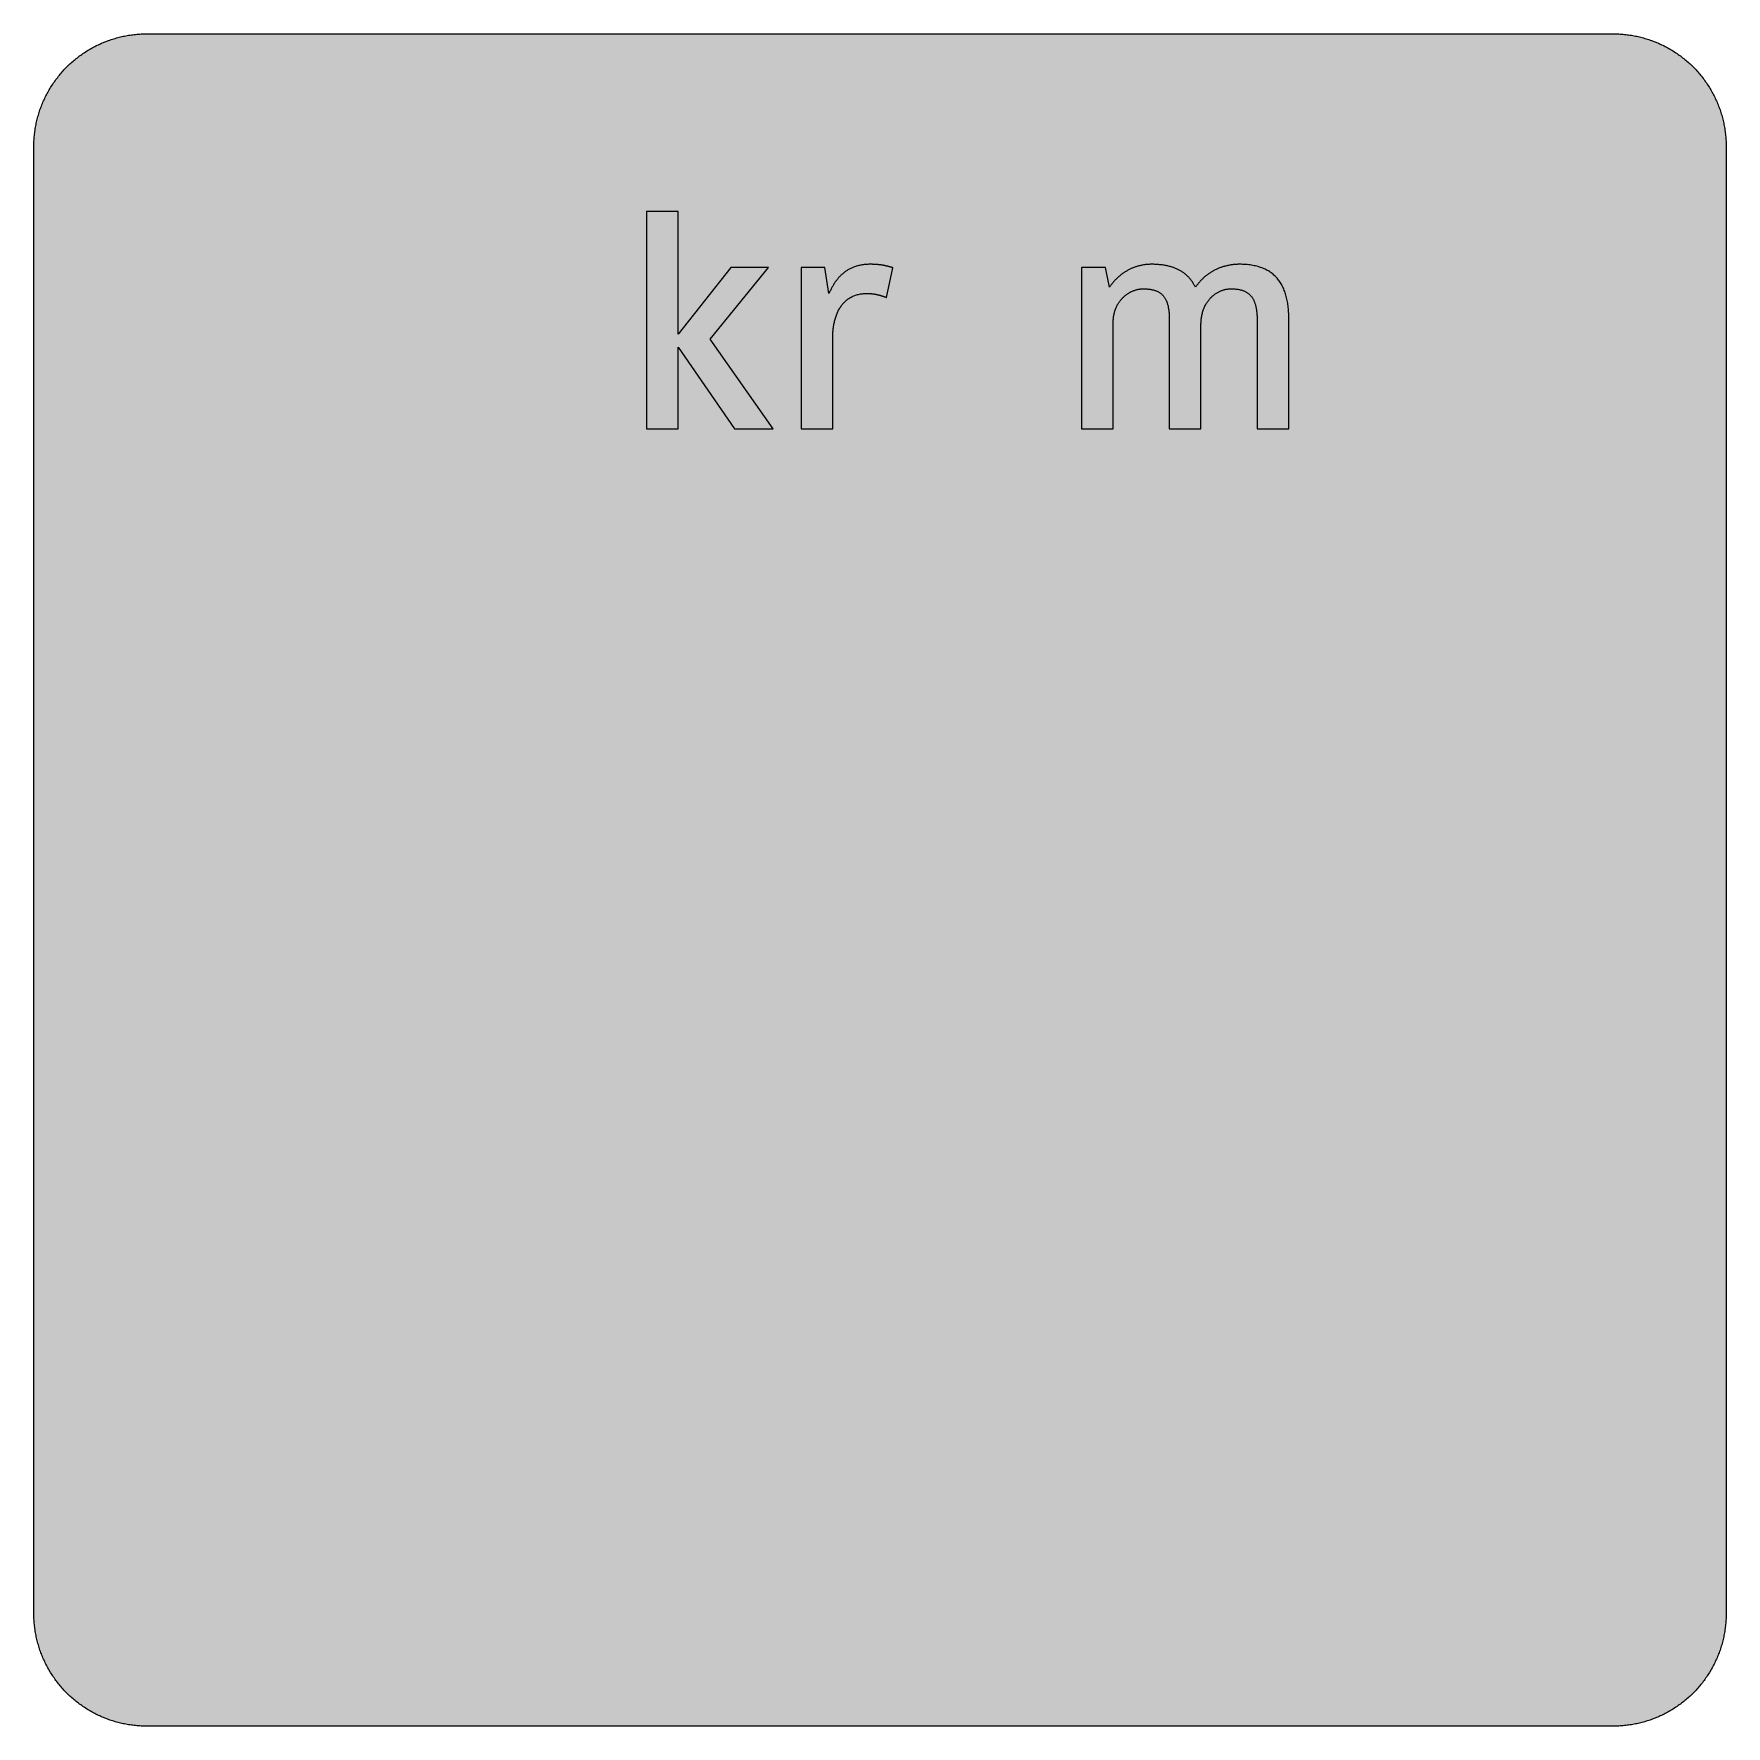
# Model space of a CAD drawing. Header units: millimetres. Extents: x 0 to 212, y 0 to 212.
import ezdxf

# ---------------------------------------------------------------- set-up
doc = ezdxf.new("R2010")
doc.units = ezdxf.units.MM

msp = doc.modelspace()

# ---------------------------------------------------------------- hatches: boundary and pattern name
for color, points in [(254, [(14.1633, 0.0536), (13.9878, 0.0533), (13.8125, 0.0559), (13.6373, 0.061), (13.462, 0.0686), (13.2893, 0.0787), (13.114, 0.0914), (12.9413, 0.1041), (12.7686, 0.1219), (12.5959, 0.1397), (12.4231, 0.16), (12.2504, 0.1829), (12.0777, 0.2057), (11.9075, 0.2337), (11.7373, 0.2616), (11.5672, 0.2921), (11.397, 0.3251), (11.2268, 0.3607), (11.0592, 0.3988), (10.8915, 0.4369), (10.7239, 0.4775), (10.5562, 0.5207), (10.3886, 0.5664), (10.2235, 0.6121), (10.0584, 0.6629), (9.8933, 0.7137), (9.7307, 0.7671), (9.5682, 0.8204), (9.4056, 0.8788), (9.2431, 0.9373), (9.083, 0.9982), (8.923, 1.0617), (8.763, 1.1252), (8.6055, 1.1938), (8.4455, 1.2624), (8.2906, 1.331), (8.1331, 1.4046), (7.9781, 1.4783), (7.8232, 1.5545), (7.6708, 1.6332), (7.5184, 1.7145), (7.366, 1.7958), (7.2161, 1.8796), (7.0663, 1.966), (6.919, 2.0523), (6.7716, 2.1438), (6.6243, 2.2352), (6.4795, 2.3266), (6.3348, 2.4232), (6.19, 2.5197), (6.0477, 2.6187), (5.908, 2.7178), (5.7683, 2.8194), (5.6286, 2.9235), (5.4915, 3.0302), (5.3543, 3.1369), (5.2197, 3.2461), (5.0851, 3.3579), (4.953, 3.4722), (4.8209, 3.5865), (4.6914, 3.7033), (4.5644, 3.8202), (4.4348, 3.9395), (4.3104, 4.0615), (4.1859, 4.1859), (4.0615, 4.3104), (3.9395, 4.4348), (3.8202, 4.5618), (3.7033, 4.6914), (3.5865, 4.8209), (3.4722, 4.953), (3.3579, 5.0851), (3.2487, 5.2197), (3.1369, 5.3543), (3.0302, 5.4915), (2.9235, 5.6286), (2.8194, 5.7683), (2.7178, 5.908), (2.6187, 6.0477), (2.5197, 6.19), (2.4232, 6.3348), (2.3266, 6.477), (2.2352, 6.6243), (2.1438, 6.7691), (2.0523, 6.9164), (1.966, 7.0663), (1.8796, 7.2161), (1.7958, 7.366), (1.7145, 7.5184), (1.6332, 7.6708), (1.5545, 7.8232), (1.4783, 7.9781), (1.4046, 8.1331), (1.331, 8.2906), (1.2598, 8.4455), (1.1913, 8.603), (1.1252, 8.763), (1.0592, 8.923), (0.9982, 9.083), (0.9373, 9.2431), (0.8763, 9.4056), (0.8204, 9.5682), (0.7645, 9.7307), (0.7112, 9.8933), (0.6604, 10.0584), (0.6121, 10.2235), (0.5639, 10.3911), (0.5207, 10.5562), (0.4775, 10.7239), (0.4343, 10.8915), (0.3962, 11.0592), (0.3607, 11.2268), (0.3251, 11.397), (0.2921, 11.5672), (0.2616, 11.7373), (0.2311, 11.9075), (0.2057, 12.0802), (0.1803, 12.2504), (0.1575, 12.4231), (0.1372, 12.5959), (0.1194, 12.7686), (0.1041, 12.9413), (0.0889, 13.1166), (0.0787, 13.2893), (0.0686, 13.4645), (0.061, 13.6373), (0.0559, 13.8125), (0.0508, 13.9878), (0.0508, 14.163), (0.0522, 197.6092), (0.0508, 197.7822), (0.0559, 197.9574), (0.061, 198.1327), (0.0686, 198.308), (0.0787, 198.4807), (0.0889, 198.6559), (0.1041, 198.8287), (0.1194, 199.0014), (0.1372, 199.1741), (0.1575, 199.3468), (0.1803, 199.5195), (0.2057, 199.6923), (0.2311, 199.8624), (0.2616, 200.0326), (0.2921, 200.2028), (0.3251, 200.373), (0.3607, 200.5432), (0.3962, 200.7108), (0.4343, 200.8784), (0.4775, 201.0461), (0.5207, 201.2137), (0.5639, 201.3814), (0.6121, 201.5465), (0.6604, 201.7116), (0.7112, 201.8767), (0.7645, 202.0392), (0.8204, 202.2018), (0.8763, 202.3643), (0.9373, 202.5269), (0.9982, 202.6869), (1.0592, 202.8469), (1.1252, 203.007), (1.1913, 203.1644), (1.2598, 203.3245), (1.331, 203.4794), (1.4046, 203.6369), (1.4783, 203.7918), (1.5545, 203.9468), (1.6332, 204.0992), (1.7145, 204.2516), (1.7958, 204.404), (1.8796, 204.5538), (1.966, 204.7037), (2.0523, 204.851), (2.1438, 204.9983), (2.2352, 205.1456), (2.3266, 205.2904), (2.4232, 205.4352), (2.5197, 205.58), (2.6187, 205.7222), (2.7178, 205.8619), (2.8194, 206.0016), (2.9235, 206.1413), (3.0302, 206.2785), (3.1369, 206.4156), (3.2487, 206.5503), (3.3579, 206.6849), (3.4722, 206.817), (3.5865, 206.949), (3.7033, 207.0786), (3.8202, 207.2056), (3.9395, 207.3351), (4.0615, 207.4596), (4.1859, 207.584), (4.3104, 207.7085), (4.4348, 207.8304), (4.5644, 207.9498), (4.6914, 208.0666), (4.8209, 208.1835), (4.953, 208.2978), (5.0851, 208.4121), (5.2197, 208.5213), (5.3543, 208.6331), (5.4915, 208.7397), (5.6286, 208.8464), (5.7683, 208.9506), (5.908, 209.0522), (6.0477, 209.1512), (6.19, 209.2503), (6.3348, 209.3468), (6.4795, 209.4433), (6.6243, 209.5348), (6.7716, 209.6262), (6.919, 209.7176), (7.0663, 209.804), (7.2161, 209.8904), (7.366, 209.9742), (7.5184, 210.0555), (7.6708, 210.1367), (7.8232, 210.2155), (7.9781, 210.2917), (8.1331, 210.3653), (8.2906, 210.439), (8.4455, 210.5101), (8.6055, 210.5787), (8.763, 210.6447), (8.923, 210.7108), (9.083, 210.7717), (9.2431, 210.8327), (9.4056, 210.8937), (9.5682, 210.9495), (9.7307, 211.0054), (9.8933, 211.0588), (10.0584, 211.1096), (10.2235, 211.1578), (10.3886, 211.2061), (10.5562, 211.2493), (10.7239, 211.2924), (10.8915, 211.3356), (11.0592, 211.3737), (11.2268, 211.4093), (11.397, 211.4448), (11.5672, 211.4779), (11.7373, 211.5083), (11.9075, 211.5388), (12.0777, 211.5642), (12.2504, 211.5896), (12.4231, 211.6125), (12.5959, 211.6328), (12.7686, 211.6506), (12.9413, 211.6658), (13.114, 211.6811), (13.2893, 211.6912), (13.462, 211.7014), (13.6373, 211.709), (13.8125, 211.7141), (13.9878, 211.7192), (14.163, 211.7192), (197.6078, 211.7203), (197.7822, 211.7192), (197.9574, 211.7141), (198.1327, 211.709), (198.3054, 211.7014), (198.4807, 211.6912), (198.6534, 211.6811), (198.8287, 211.6658), (199.0014, 211.6506), (199.1741, 211.6328), (199.3468, 211.6125), (199.5195, 211.5896), (199.6897, 211.5642), (199.8624, 211.5388), (200.0326, 211.5083), (200.2028, 211.4779), (200.373, 211.4448), (200.5432, 211.4093), (200.7108, 211.3737), (200.8784, 211.3356), (201.0461, 211.2924), (201.2137, 211.2493), (201.3788, 211.2061), (201.5465, 211.1578), (201.7116, 211.1096), (201.8767, 211.0588), (202.0392, 211.0054), (202.2018, 210.9495), (202.3643, 210.8937), (202.5269, 210.8327), (202.6869, 210.7717), (202.8469, 210.7108), (203.007, 210.6447), (203.167, 210.5787), (203.3245, 210.5101), (203.4794, 210.439), (203.6369, 210.3653), (203.7918, 210.2917), (203.9468, 210.2155), (204.0992, 210.1367), (204.2516, 210.0555), (204.404, 209.9742), (204.5538, 209.8904), (204.7037, 209.804), (204.8535, 209.7176), (205.0009, 209.6262), (205.1456, 209.5348), (205.293, 209.4433), (205.4352, 209.3468), (205.58, 209.2503), (205.7222, 209.1512), (205.8619, 209.0522), (206.0016, 208.9506), (206.1413, 208.8464), (206.2785, 208.7397), (206.4156, 208.6331), (206.5503, 208.5213), (206.6849, 208.4121), (206.817, 208.2978), (206.949, 208.1835), (207.0786, 208.0666), (207.2081, 207.9498), (207.3351, 207.8304), (207.4596, 207.7085), (207.584, 207.584), (207.7085, 207.4596), (207.8304, 207.3351), (207.9498, 207.2056), (208.0666, 207.0786), (208.1835, 206.949), (208.2978, 206.817), (208.4121, 206.6849), (208.5238, 206.5503), (208.6331, 206.4156), (208.7397, 206.2785), (208.8464, 206.1413), (208.9506, 206.0016), (209.0522, 205.8619), (209.1512, 205.7222), (209.2503, 205.58), (209.3468, 205.4352), (209.4433, 205.2904), (209.5348, 205.1456), (209.6262, 204.9983), (209.7176, 204.851), (209.804, 204.7037), (209.8904, 204.5538), (209.9742, 204.404), (210.0555, 204.2516), (210.1367, 204.0992), (210.2155, 203.9468), (210.2917, 203.7918), (210.3653, 203.6369), (210.439, 203.4794), (210.5076, 203.3245), (210.5762, 203.1644), (210.6447, 203.007), (210.7082, 202.8469), (210.7717, 202.6869), (210.8327, 202.5269), (210.8911, 202.3643), (210.9495, 202.2018), (211.0029, 202.0392), (211.0562, 201.8767), (211.107, 201.7116), (211.1578, 201.5465), (211.2035, 201.3814), (211.2493, 201.2137), (211.2924, 201.0461), (211.3331, 200.8784), (211.3712, 200.7108), (211.4093, 200.5432), (211.4448, 200.373), (211.4779, 200.2028), (211.5083, 200.0326), (211.5363, 199.8624), (211.5642, 199.6923), (211.5871, 199.5195), (211.6099, 199.3468), (211.6303, 199.1741), (211.648, 199.0014), (211.6658, 198.8287), (211.6785, 198.6559), (211.6912, 198.4807), (211.7014, 198.308), (211.709, 198.1327), (211.7141, 197.9574), (211.7166, 197.7822), (211.7166, 197.6069), (211.7189, 14.1647), (211.7166, 13.9878), (211.7141, 13.8125), (211.709, 13.6373), (211.7014, 13.4645), (211.6912, 13.2893), (211.6785, 13.1166), (211.6658, 12.9413), (211.648, 12.7686), (211.6303, 12.5959), (211.6099, 12.4231), (211.5871, 12.2504), (211.5642, 12.0802), (211.5363, 11.9075), (211.5083, 11.7373), (211.4779, 11.5672), (211.4448, 11.397), (211.4093, 11.2268), (211.3712, 11.0592), (211.3331, 10.8915), (211.2924, 10.7239), (211.2493, 10.5562), (211.2035, 10.3911), (211.1578, 10.2235), (211.107, 10.0584), (211.0562, 9.8933), (211.0029, 9.7307), (210.9495, 9.5682), (210.8911, 9.4056), (210.8327, 9.2431), (210.7717, 9.083), (210.7082, 8.923), (210.6447, 8.763), (210.5762, 8.603), (210.5076, 8.4455), (210.439, 8.2906), (210.3653, 8.1331), (210.2917, 7.9781), (210.2155, 7.8232), (210.1367, 7.6708), (210.0555, 7.5184), (209.9742, 7.366), (209.8904, 7.2161), (209.804, 7.0663), (209.7176, 6.9164), (209.6262, 6.7691), (209.5348, 6.6243), (209.4433, 6.477), (209.3468, 6.3348), (209.2503, 6.19), (209.1512, 6.0477), (209.0522, 5.908), (208.9506, 5.7683), (208.8464, 5.6286), (208.7397, 5.4915), (208.6331, 5.3543), (208.5238, 5.2197), (208.4121, 5.0851), (208.2978, 4.953), (208.1835, 4.8209), (208.0666, 4.6914), (207.9498, 4.5618), (207.8304, 4.4348), (207.7085, 4.3104), (207.584, 4.1859), (207.4596, 4.0615), (207.3351, 3.9395), (207.2081, 3.8202), (207.0786, 3.7033), (206.949, 3.5865), (206.817, 3.4722), (206.6849, 3.3579), (206.5503, 3.2461), (206.4156, 3.1369), (206.2785, 3.0302), (206.1413, 2.9235), (206.0016, 2.8194), (205.8619, 2.7178), (205.7222, 2.6187), (205.58, 2.5197), (205.4352, 2.4232), (205.293, 2.3266), (205.1456, 2.2352), (205.0009, 2.1438), (204.8535, 2.0523), (204.7037, 1.966), (204.5538, 1.8796), (204.404, 1.7958), (204.2516, 1.7145), (204.0992, 1.6332), (203.9468, 1.5545), (203.7918, 1.4783), (203.6369, 1.4046), (203.4794, 1.331), (203.3245, 1.2624), (203.167, 1.1938), (203.007, 1.1252), (202.8469, 1.0617), (202.6869, 0.9982), (202.5269, 0.9373), (202.3643, 0.8788), (202.2018, 0.8204), (202.0392, 0.7671), (201.8767, 0.7137), (201.7116, 0.6629), (201.5465, 0.6121), (201.3788, 0.5664), (201.2137, 0.5207), (201.0461, 0.4775), (200.8784, 0.4369), (200.7108, 0.3988), (200.5432, 0.3607), (200.373, 0.3251), (200.2028, 0.2921), (200.0326, 0.2616), (199.8624, 0.2337), (199.6897, 0.2057), (199.5195, 0.1829), (199.3468, 0.16), (199.1741, 0.1397), (199.0014, 0.1219), (198.8287, 0.1041), (198.6534, 0.0914), (198.4807, 0.0787), (198.3054, 0.0686), (198.1327, 0.061), (197.9574, 0.0559), (197.7822, 0.0533), (197.6069, 0.0533)]), (59, [(80.6429, 162.3314), (80.6429, 172.5369), (87.7066, 162.3314), (92.5174, 162.3314), (84.6406, 173.5458), (91.9357, 182.5099), (87.2409, 182.5099), (80.6429, 174.1657), (80.6429, 189.4953), (76.6851, 189.4953), (76.6851, 162.3314)]), (59, [(104.2377, 179.2496), (104.2772, 179.2478), (104.3153, 179.2478), (104.3559, 179.2478), (104.394, 179.2453), (104.4346, 179.2453), (104.4727, 179.2453), (104.5108, 179.2427), (104.5489, 179.2402), (104.587, 179.2402), (104.6251, 179.2376), (104.6632, 179.2351), (104.7013, 179.2326), (104.7394, 179.23), (104.7775, 179.2249), (104.8156, 179.2224), (104.8537, 179.2199), (104.8893, 179.2148), (104.9274, 179.2097), (104.9655, 179.2072), (105.0011, 179.2021), (105.0392, 179.197), (105.0747, 179.1919), (105.1128, 179.1868), (105.1484, 179.1818), (105.1865, 179.1741), (105.222, 179.1691), (105.2601, 179.164), (105.2957, 179.1564), (105.3338, 179.1487), (105.3694, 179.1411), (105.4075, 179.136), (105.443, 179.1284), (105.4811, 179.1183), (105.5167, 179.1106), (105.5548, 179.103), (105.5903, 179.0954), (105.6284, 179.0852), (105.6665, 179.0751), (105.7021, 179.0675), (105.7402, 179.0573), (105.7783, 179.0471), (105.8139, 179.037), (105.852, 179.0268), (105.8901, 179.0167), (105.9282, 179.004), (105.9663, 178.9938), (106.0044, 178.9811), (106.0425, 178.9709), (106.0806, 178.9582), (106.1187, 178.9455), (106.1568, 178.9328), (106.1974, 178.9201), (106.2355, 178.9074), (106.2761, 178.8947), (106.3142, 178.8795), (106.3549, 178.8668), (106.3955, 178.8516), (106.4336, 178.8363), (106.4743, 178.8211), (106.5149, 178.8084), (106.5555, 178.7906), (106.5987, 178.7754), (106.6394, 178.7601), (106.68, 178.7449), (107.4967, 182.4711), (107.4572, 182.4812), (107.4191, 182.4914), (107.381, 182.5015), (107.3455, 182.5142), (107.3074, 182.5244), (107.2693, 182.5346), (107.2337, 182.5447), (107.1956, 182.5549), (107.1575, 182.565), (107.122, 182.5752), (107.0839, 182.5854), (107.0483, 182.5955), (107.0102, 182.6057), (106.9746, 182.6158), (106.9365, 182.626), (106.8984, 182.6336), (106.8629, 182.6438), (106.8248, 182.6539), (106.7867, 182.6641), (106.7486, 182.6717), (106.713, 182.6819), (106.6749, 182.6895), (106.6368, 182.6997), (106.5962, 182.7073), (106.5581, 182.7149), (106.52, 182.7225), (106.4793, 182.7327), (106.4412, 182.7403), (106.4006, 182.7479), (106.36, 182.7555), (106.3193, 182.7632), (106.2787, 182.7708), (106.2355, 182.7784), (106.1949, 182.7835), (106.1517, 182.7911), (106.1085, 182.7987), (106.0653, 182.8038), (106.0221, 182.8114), (105.9764, 182.8165), (105.9307, 182.8216), (105.885, 182.8292), (105.8393, 182.8343), (105.7935, 182.8394), (105.7453, 182.8444), (105.697, 182.8495), (105.6462, 182.8546), (105.598, 182.8571), (105.5472, 182.8622), (105.4964, 182.8648), (105.443, 182.8698), (105.3922, 182.8724), (105.3363, 182.8775), (105.283, 182.88), (105.2271, 182.8825), (105.1712, 182.8851), (105.1154, 182.8876), (105.0569, 182.8902), (104.9985, 182.8902), (104.9376, 182.8927), (104.8766, 182.8927), (104.8156, 182.8952), (104.7521, 182.8952), (104.6886, 182.8952), (104.6226, 182.8952), (104.4981, 182.8952), (104.3711, 182.8902), (104.2492, 182.8851), (104.1273, 182.8775), (104.0079, 182.8673), (103.8911, 182.8546), (103.7742, 182.8394), (103.6599, 182.8241), (103.5482, 182.8038), (103.4364, 182.7835), (103.3272, 182.7606), (103.218, 182.7352), (103.1113, 182.7073), (103.0072, 182.6793), (102.9056, 182.6489), (102.804, 182.6158), (102.7024, 182.5803), (102.6033, 182.5422), (102.5068, 182.5041), (102.4128, 182.4634), (102.3188, 182.4228), (102.2248, 182.3771), (102.1334, 182.3314), (102.0445, 182.2831), (101.9556, 182.2348), (101.8692, 182.184), (101.7854, 182.1307), (101.7016, 182.0774), (101.6178, 182.0215), (101.5365, 181.9631), (101.4578, 181.9046), (101.379, 181.8437), (101.3028, 181.7802), (101.2266, 181.7167), (101.1504, 181.6532), (101.0793, 181.5871), (101.0056, 181.5186), (100.9371, 181.45), (100.8659, 181.3789), (100.7974, 181.3077), (100.7313, 181.2341), (100.6653, 181.1579), (100.6018, 181.0817), (100.5383, 181.0055), (100.4748, 180.9267), (100.4138, 180.848), (100.3554, 180.7667), (100.297, 180.6854), (100.2386, 180.6042), (100.1827, 180.5203), (100.1268, 180.434), (100.0735, 180.3476), (100.0201, 180.2613), (99.9668, 180.1749), (99.916, 180.086), (99.8677, 179.9946), (99.8169, 179.9057), (99.7687, 179.8142), (99.7229, 179.7202), (99.6772, 179.6288), (99.6315, 179.5348), (99.5858, 179.4408), (99.5426, 179.3443), (99.502, 179.2478), (98.9983, 182.5099), (96.0106, 182.5099), (96.0106, 162.3314), (99.9684, 162.3314), (99.9684, 173.5843), (99.9668, 173.7309), (99.9719, 173.8757), (99.9744, 174.0205), (99.982, 174.1653), (99.9896, 174.3075), (99.9998, 174.4497), (100.0125, 174.5894), (100.0252, 174.7291), (100.043, 174.8663), (100.0608, 175.0035), (100.0811, 175.1381), (100.1014, 175.2727), (100.1243, 175.4048), (100.1522, 175.5369), (100.1776, 175.6664), (100.2081, 175.7934), (100.2411, 175.9204), (100.2741, 176.0449), (100.3097, 176.1693), (100.3478, 176.2887), (100.3884, 176.4106), (100.4291, 176.5275), (100.4722, 176.6418), (100.5205, 176.7561), (100.5688, 176.8678), (100.6196, 176.9796), (100.6704, 177.0863), (100.7262, 177.1929), (100.7821, 177.2971), (100.8405, 177.3987), (100.904, 177.4977), (100.9675, 177.5943), (101.031, 177.6882), (101.0996, 177.7822), (101.1707, 177.8711), (101.2419, 177.96), (101.3181, 178.0438), (101.3943, 178.1277), (101.473, 178.2064), (101.5543, 178.2851), (101.6381, 178.3588), (101.7245, 178.4325), (101.8134, 178.501), (101.9048, 178.5671), (101.9988, 178.6306), (102.0928, 178.6915), (102.1918, 178.75), (102.2909, 178.8058), (102.395, 178.8566), (102.4992, 178.9049), (102.6084, 178.9532), (102.7176, 178.9938), (102.8319, 179.0344), (102.9462, 179.07), (103.063, 179.103), (103.185, 179.1335), (103.3069, 179.1614), (103.4313, 179.1843), (103.5583, 179.2021), (103.6904, 179.2199), (103.8225, 179.2326), (103.9571, 179.2402), (104.0968, 179.2453), (104.2365, 179.2478)]), (59, [(146.0306, 162.3314), (146.0306, 175.3302), (146.0297, 175.4759), (146.0348, 175.6181), (146.0424, 175.7604), (146.0551, 175.8975), (146.0678, 176.0322), (146.0856, 176.1668), (146.1033, 176.2963), (146.1262, 176.4259), (146.1516, 176.5503), (146.177, 176.6722), (146.2075, 176.7942), (146.2405, 176.911), (146.2761, 177.0278), (146.3116, 177.1396), (146.3523, 177.2514), (146.3929, 177.358), (146.4361, 177.4647), (146.4818, 177.5663), (146.5301, 177.6679), (146.5809, 177.767), (146.6317, 177.861), (146.685, 177.9549), (146.7409, 178.0464), (146.7993, 178.1353), (146.8577, 178.2216), (146.9187, 178.3055), (146.9796, 178.3867), (147.0431, 178.4655), (147.1092, 178.5417), (147.1752, 178.6179), (147.2413, 178.689), (147.3098, 178.7576), (147.3784, 178.8262), (147.4495, 178.8922), (147.5232, 178.9557), (147.5943, 179.0141), (147.668, 179.0725), (147.7416, 179.131), (147.8178, 179.1843), (147.894, 179.2351), (147.9702, 179.2859), (148.0464, 179.3316), (148.1252, 179.3773), (148.2039, 179.4205), (148.2801, 179.4612), (148.3589, 179.4993), (148.4376, 179.5348), (148.5163, 179.5704), (148.5976, 179.6009), (148.6764, 179.6313), (148.7551, 179.6593), (148.8338, 179.6847), (148.9126, 179.7075), (148.9913, 179.7304), (149.0701, 179.7482), (149.1488, 179.766), (149.2275, 179.7812), (149.3037, 179.7939), (149.3799, 179.8066), (149.4561, 179.8142), (149.5323, 179.8218), (149.606, 179.8269), (149.6822, 179.8295), (149.7533, 179.832), (149.8625, 179.8295), (149.9692, 179.8269), (150.0734, 179.8244), (150.175, 179.8193), (150.2766, 179.8117), (150.3731, 179.8015), (150.4696, 179.7914), (150.5636, 179.7787), (150.6576, 179.766), (150.749, 179.7482), (150.8354, 179.7304), (150.9243, 179.7126), (151.0081, 179.6923), (151.0919, 179.6694), (151.1732, 179.644), (151.2519, 179.6186), (151.3307, 179.5882), (151.4043, 179.5602), (151.4805, 179.5272), (151.5516, 179.4942), (151.6228, 179.4586), (151.6888, 179.4205), (151.7574, 179.3799), (151.8209, 179.3392), (151.8844, 179.2961), (151.9453, 179.2503), (152.0063, 179.2046), (152.0622, 179.1538), (152.1181, 179.103), (152.1739, 179.0497), (152.2273, 178.9963), (152.2781, 178.9379), (152.3263, 178.8795), (152.3746, 178.8185), (152.4203, 178.755), (152.4635, 178.689), (152.5067, 178.6204), (152.5473, 178.5518), (152.5854, 178.4807), (152.6235, 178.4071), (152.6591, 178.3309), (152.6946, 178.2521), (152.7251, 178.1708), (152.7581, 178.0896), (152.7861, 178.0032), (152.814, 177.9168), (152.8394, 177.8279), (152.8648, 177.7365), (152.8877, 177.6425), (152.9105, 177.546), (152.9309, 177.4469), (152.9486, 177.3453), (152.9664, 177.2437), (152.9817, 177.1371), (152.9944, 177.0304), (153.0071, 176.9186), (153.0172, 176.8069), (153.0274, 176.6926), (153.035, 176.5732), (153.0426, 176.4538), (153.0477, 176.3319), (153.0502, 176.2074), (153.0528, 176.0804), (153.0528, 175.9509), (153.0544, 162.3314), (157.0122, 162.3314), (157.0122, 176.1448), (157.0101, 176.3446), (157.005, 176.5452), (156.9999, 176.7408), (156.9898, 176.9364), (156.9771, 177.1269), (156.9618, 177.3149), (156.9441, 177.5003), (156.9237, 177.6806), (156.9009, 177.861), (156.8755, 178.0362), (156.845, 178.2089), (156.8145, 178.3817), (156.779, 178.5468), (156.7409, 178.7119), (156.7028, 178.8744), (156.657, 179.0319), (156.6113, 179.1868), (156.5631, 179.3392), (156.5097, 179.4891), (156.4564, 179.6364), (156.398, 179.7787), (156.337, 179.9184), (156.271, 180.0555), (156.2049, 180.1901), (156.1338, 180.3197), (156.0601, 180.4492), (155.9839, 180.5737), (155.9052, 180.6956), (155.8239, 180.8124), (155.7376, 180.9293), (155.6487, 181.041), (155.5572, 181.1503), (155.4607, 181.2544), (155.3616, 181.3585), (155.26, 181.4576), (155.1559, 181.5541), (155.0467, 181.6456), (154.9375, 181.7345), (154.8206, 181.8208), (154.7038, 181.9046), (154.5819, 181.9859), (154.4574, 182.0621), (154.3304, 182.1358), (154.1983, 182.2044), (154.0637, 182.2729), (153.9265, 182.3339), (153.7843, 182.3949), (153.6395, 182.4507), (153.4897, 182.5041), (153.3398, 182.5549), (153.1849, 182.6006), (153.0248, 182.6438), (152.8623, 182.6844), (152.6972, 182.72), (152.527, 182.753), (152.3543, 182.7835), (152.179, 182.8089), (151.9987, 182.8317), (151.8133, 182.8521), (151.6278, 182.8673), (151.4373, 182.88), (151.2418, 182.8876), (151.0436, 182.8927), (150.8404, 182.8952), (150.7439, 182.8952), (150.6474, 182.8927), (150.5509, 182.8902), (150.4544, 182.8851), (150.3578, 182.88), (150.2613, 182.8724), (150.1673, 182.8622), (150.0708, 182.8546), (149.9743, 182.8419), (149.8778, 182.8292), (149.7813, 182.8165), (149.6847, 182.8013), (149.5908, 182.7835), (149.4942, 182.7657), (149.3977, 182.7454), (149.3037, 182.7251), (149.2098, 182.7022), (149.1132, 182.6793), (149.0193, 182.6539), (148.9253, 182.6285), (148.8313, 182.6006), (148.7373, 182.5727), (148.6459, 182.5422), (148.5519, 182.5092), (148.4605, 182.4761), (148.3665, 182.4406), (148.275, 182.405), (148.1836, 182.3669), (148.0947, 182.3288), (148.0033, 182.2882), (147.9144, 182.245), (147.8229, 182.2018), (147.734, 182.1586), (147.6477, 182.1104), (147.5588, 182.0647), (147.4724, 182.0139), (147.386, 181.9631), (147.2997, 181.9123), (147.2133, 181.8589), (147.1295, 181.803), (147.0457, 181.7472), (146.9619, 181.6887), (146.878, 181.6278), (146.7968, 181.5668), (146.7155, 181.5059), (146.6342, 181.4398), (146.5555, 181.3763), (146.4767, 181.3077), (146.398, 181.2392), (146.3192, 181.168), (146.243, 181.0969), (146.1668, 181.0233), (146.0932, 180.9496), (146.0195, 180.8734), (145.9459, 180.7947), (145.8722, 180.7159), (145.8011, 180.6346), (145.7325, 180.5534), (145.6614, 180.4695), (145.5928, 180.3832), (145.5268, 180.2943), (145.4607, 180.2054), (145.3947, 180.1165), (145.3312, 180.025), (145.288, 180.1114), (145.2448, 180.2003), (145.1991, 180.2841), (145.1534, 180.3705), (145.1051, 180.4518), (145.0569, 180.533), (145.0061, 180.6143), (144.9553, 180.6931), (144.9019, 180.7718), (144.846, 180.848), (144.7902, 180.9217), (144.7343, 180.9953), (144.6759, 181.0664), (144.6174, 181.1376), (144.5539, 181.2061), (144.493, 181.2747), (144.4295, 181.3408), (144.3634, 181.4068), (144.2974, 181.4703), (144.2288, 181.5338), (144.1602, 181.5948), (144.0891, 181.6532), (144.018, 181.7116), (143.9443, 181.7675), (143.8707, 181.8234), (143.7945, 181.8767), (143.7157, 181.93), (143.637, 181.9808), (143.5583, 182.0316), (143.477, 182.0799), (143.3932, 182.1282), (143.3093, 182.1739), (143.223, 182.2171), (143.1366, 182.2602), (143.0477, 182.3009), (142.9563, 182.3415), (142.8648, 182.3796), (142.7734, 182.4177), (142.6794, 182.4533), (142.5829, 182.4888), (142.4864, 182.5219), (142.3873, 182.5523), (142.2883, 182.5828), (142.1867, 182.6133), (142.0851, 182.6412), (141.9809, 182.6666), (141.8742, 182.692), (141.7676, 182.7149), (141.6583, 182.7352), (141.5491, 182.7555), (141.4374, 182.7759), (141.3256, 182.7936), (141.2113, 182.8089), (141.0945, 182.8241), (140.9776, 182.8394), (140.8582, 182.8495), (140.7389, 182.8597), (140.6169, 182.8698), (140.495, 182.8775), (140.3706, 182.8851), (140.2461, 182.8902), (140.1166, 182.8927), (139.9896, 182.8952), (139.8575, 182.8952), (139.7635, 182.8952), (139.6695, 182.8927), (139.5755, 182.8902), (139.4816, 182.8851), (139.3876, 182.8775), (139.2936, 182.8698), (139.1996, 182.8622), (139.1056, 182.8521), (139.0142, 182.8394), (138.9202, 182.8267), (138.8288, 182.814), (138.7348, 182.7962), (138.6434, 182.7809), (138.5519, 182.7606), (138.4605, 182.7403), (138.369, 182.72), (138.2776, 182.6971), (138.1862, 182.6717), (138.0973, 182.6463), (138.0058, 182.6209), (137.9169, 182.593), (137.828, 182.5625), (137.7391, 182.532), (137.6502, 182.499), (137.5613, 182.4634), (137.475, 182.4304), (137.3861, 182.3923), (137.2997, 182.3542), (137.2133, 182.3136), (137.1295, 182.2729), (137.0432, 182.2323), (136.9593, 182.1866), (136.873, 182.1434), (136.7892, 182.0951), (136.7079, 182.0469), (136.6241, 181.9986), (136.5428, 181.9478), (136.4615, 181.8945), (136.3802, 181.8411), (136.2989, 181.7853), (136.2202, 181.7294), (136.1389, 181.671), (136.0627, 181.61), (135.984, 181.549), (135.9078, 181.4881), (135.829, 181.4246), (135.7554, 181.3585), (135.6792, 181.2925), (135.6055, 181.2239), (135.5319, 181.1528), (135.4582, 181.0817), (135.3845, 181.0106), (135.3134, 180.9344), (135.2448, 180.8607), (135.1737, 180.782), (135.1051, 180.7058), (135.0366, 180.6245), (134.968, 180.5432), (134.9019, 180.4594), (134.8359, 180.3756), (134.7724, 180.2892), (134.7064, 180.2028), (134.6454, 180.1139), (134.5819, 180.025), (134.0788, 182.5099), (131.0901, 182.5099), (131.0901, 162.3314), (135.049, 162.3314), (135.049, 175.563), (135.0493, 175.6994), (135.0543, 175.834), (135.062, 175.9661), (135.0721, 176.0957), (135.0874, 176.2227), (135.1026, 176.3497), (135.1229, 176.4716), (135.1458, 176.591), (135.1712, 176.7103), (135.1991, 176.8272), (135.2296, 176.9389), (135.2626, 177.0507), (135.2982, 177.1599), (135.3337, 177.2666), (135.3744, 177.3707), (135.4176, 177.4723), (135.4607, 177.5739), (135.509, 177.6705), (135.5573, 177.767), (135.6081, 177.8584), (135.6589, 177.9499), (135.7147, 178.0388), (135.7706, 178.1251), (135.8265, 178.2089), (135.8875, 178.2902), (135.9484, 178.3715), (136.0094, 178.4477), (136.0729, 178.5239), (136.1389, 178.595), (136.205, 178.6661), (136.2735, 178.7347), (136.3421, 178.8033), (136.4132, 178.8668), (136.4844, 178.9303), (136.5555, 178.9887), (136.6291, 179.0471), (136.7028, 179.103), (136.779, 179.1564), (136.8527, 179.2072), (136.9289, 179.258), (137.0051, 179.3062), (137.0838, 179.3494), (137.16, 179.3926), (137.2387, 179.4358), (137.3175, 179.4739), (137.3962, 179.512), (137.4724, 179.545), (137.5512, 179.578), (137.6299, 179.6085), (137.7086, 179.639), (137.7874, 179.6644), (137.8661, 179.6898), (137.9449, 179.7126), (138.0236, 179.7329), (138.0998, 179.7507), (138.1785, 179.7685), (138.2547, 179.7837), (138.3309, 179.7964), (138.4071, 179.8066), (138.4808, 179.8168), (138.5545, 179.8218), (138.6281, 179.8269), (138.7018, 179.8295), (138.7729, 179.832), (138.8821, 179.8295), (138.9863, 179.8295), (139.0904, 179.8244), (139.1945, 179.8193), (139.2936, 179.8117), (139.3927, 179.8041), (139.4892, 179.7939), (139.5832, 179.7837), (139.6746, 179.771), (139.766, 179.7558), (139.8549, 179.7406), (139.9413, 179.7228), (140.0277, 179.7025), (140.1089, 179.6821), (140.1902, 179.6593), (140.2715, 179.6339), (140.3477, 179.6085), (140.4239, 179.5805), (140.4976, 179.5501), (140.5687, 179.517), (140.6398, 179.484), (140.7084, 179.4485), (140.7744, 179.4104), (140.8405, 179.3697), (140.904, 179.3291), (140.9649, 179.2859), (141.0233, 179.2402), (141.0818, 179.1919), (141.1376, 179.1437), (141.191, 179.0929), (141.2443, 179.037), (141.2951, 178.9811), (141.3459, 178.9252), (141.3916, 178.8643), (141.4374, 178.8008), (141.4831, 178.7373), (141.5237, 178.6712), (141.5644, 178.6026), (141.605, 178.5315), (141.6431, 178.4579), (141.6787, 178.3817), (141.7117, 178.3029), (141.7447, 178.2242), (141.7752, 178.1404), (141.8057, 178.054), (141.8336, 177.9676), (141.859, 177.8762), (141.8844, 177.7848), (141.9073, 177.6908), (141.9276, 177.5917), (141.9479, 177.4927), (141.9682, 177.3885), (141.9835, 177.2844), (141.9987, 177.1752), (142.0139, 177.0659), (142.0266, 176.9516), (142.0368, 176.8373), (142.047, 176.718), (142.0546, 176.5986), (142.0597, 176.4741), (142.0647, 176.3471), (142.0698, 176.2176), (142.0724, 176.0855), (142.0724, 175.9509), (142.0731, 162.3314)])]:
    msp.add_hatch(color=color).paths.add_polyline_path(points)
h = msp.add_hatch(color=59)
h.paths.add_polyline_path([(14.1633, 3.5814), (13.8887, 3.5839), (13.6169, 3.5941), (13.3477, 3.6119), (13.081, 3.6347), (12.8143, 3.6652), (12.5501, 3.7008), (12.2885, 3.7465), (12.0294, 3.7948), (11.7729, 3.8506), (11.5164, 3.9141), (11.2649, 3.9827), (11.016, 4.0564), (10.7671, 4.1351), (10.5232, 4.2215), (10.2819, 4.3129), (10.0432, 4.412), (9.8069, 4.5161), (9.5733, 4.6228), (9.3447, 4.7371), (9.1186, 4.8565), (8.8951, 4.9809), (8.6741, 5.113), (8.4582, 5.2476), (8.2448, 5.3873), (8.0366, 5.5321), (7.8308, 5.682), (7.6276, 5.8369), (7.4295, 5.9969), (7.2365, 6.1595), (7.046, 6.3297), (6.8605, 6.5024), (6.6777, 6.6802), (6.5024, 6.8605), (6.3271, 7.046), (6.1595, 7.2365), (5.9969, 7.432), (5.8369, 7.6302), (5.682, 7.8308), (5.5321, 8.0366), (5.3873, 8.2448), (5.2451, 8.4582), (5.1105, 8.6741), (4.9809, 8.8951), (4.8565, 9.1186), (4.7371, 9.3447), (4.6228, 9.5758), (4.5136, 9.8069), (4.4094, 10.0432), (4.3129, 10.2819), (4.2215, 10.5232), (4.1351, 10.7696), (4.0538, 11.016), (3.9802, 11.2649), (3.9116, 11.5189), (3.8506, 11.7729), (3.7948, 12.0294), (3.744, 12.2911), (3.7008, 12.5527), (3.6627, 12.8143), (3.6322, 13.081), (3.6093, 13.3502), (3.5916, 13.6195), (3.5814, 13.8913), (3.5789, 14.163), (3.58, 197.6092), (3.5814, 197.8812), (3.5916, 198.153), (3.6093, 198.4223), (3.6322, 198.689), (3.6627, 198.9557), (3.7008, 199.2198), (3.744, 199.4814), (3.7948, 199.7405), (3.8506, 199.9971), (3.9116, 200.2536), (3.9802, 200.5051), (4.0538, 200.754), (4.1351, 201.0029), (4.2215, 201.2467), (4.3129, 201.488), (4.4094, 201.7268), (4.5136, 201.963), (4.6228, 202.1967), (4.7371, 202.4253), (4.8565, 202.6514), (4.9809, 202.8749), (5.1105, 203.0959), (5.2451, 203.3118), (5.3873, 203.5251), (5.5321, 203.7334), (5.682, 203.9391), (5.8369, 204.1423), (5.9969, 204.3405), (6.1595, 204.5335), (6.3271, 204.724), (6.5024, 204.9094), (6.6777, 205.0923), (6.8605, 205.2676), (7.046, 205.4428), (7.2365, 205.6105), (7.4295, 205.773), (7.6276, 205.933), (7.8308, 206.088), (8.0366, 206.2378), (8.2448, 206.3826), (8.4582, 206.5249), (8.6741, 206.6595), (8.8951, 206.789), (9.1186, 206.9135), (9.3447, 207.0329), (9.5733, 207.1472), (9.8069, 207.2564), (10.0432, 207.3605), (10.2819, 207.457), (10.5232, 207.5485), (10.7671, 207.6348), (11.016, 207.7161), (11.2649, 207.7898), (11.5164, 207.8584), (11.7729, 207.9193), (12.0294, 207.9752), (12.2885, 208.026), (12.5501, 208.0692), (12.8143, 208.1073), (13.081, 208.1378), (13.3477, 208.1606), (13.6169, 208.1784), (13.8887, 208.1886), (14.163, 208.1911), (197.6078, 208.1925), (197.8787, 208.1886), (198.1505, 208.1784), (198.4197, 208.1606), (198.689, 208.1378), (198.9557, 208.1073), (199.2173, 208.0692), (199.4789, 208.026), (199.7405, 207.9752), (199.9971, 207.9193), (200.2511, 207.8584), (200.5051, 207.7898), (200.754, 207.7161), (201.0004, 207.6348), (201.2467, 207.5485), (201.488, 207.457), (201.7268, 207.3605), (201.963, 207.2564), (202.1942, 207.1472), (202.4253, 207.0329), (202.6514, 206.9135), (202.8749, 206.789), (203.0959, 206.6595), (203.3118, 206.5249), (203.5251, 206.3826), (203.7334, 206.2378), (203.9391, 206.088), (204.1398, 205.933), (204.3379, 205.773), (204.5335, 205.6105), (204.724, 205.4428), (204.9094, 205.2676), (205.0898, 205.0923), (205.2676, 204.9094), (205.4403, 204.724), (205.6105, 204.5335), (205.773, 204.3405), (205.933, 204.1423), (206.088, 203.9391), (206.2378, 203.7334), (206.3826, 203.5251), (206.5223, 203.3118), (206.6569, 203.0959), (206.789, 202.8749), (206.9135, 202.6514), (207.0329, 202.4253), (207.1472, 202.1967), (207.2538, 201.963), (207.358, 201.7268), (207.457, 201.488), (207.5485, 201.2467), (207.6348, 201.0029), (207.7136, 200.754), (207.7872, 200.5051), (207.8558, 200.2536), (207.9193, 199.9971), (207.9752, 199.7405), (208.0235, 199.4814), (208.0692, 199.2198), (208.1047, 198.9557), (208.1352, 198.689), (208.1581, 198.4223), (208.1759, 198.153), (208.186, 197.8812), (208.1911, 197.6069), (208.1911, 14.1647), (208.186, 13.8913), (208.1759, 13.6195), (208.1581, 13.3502), (208.1352, 13.081), (208.1047, 12.8143), (208.0692, 12.5527), (208.0235, 12.2911), (207.9752, 12.0294), (207.9193, 11.7729), (207.8558, 11.5189), (207.7872, 11.2649), (207.7136, 11.016), (207.6348, 10.7696), (207.5485, 10.5232), (207.457, 10.2819), (207.358, 10.0432), (207.2538, 9.8069), (207.1472, 9.5758), (207.0329, 9.3447), (206.9135, 9.1186), (206.789, 8.8951), (206.6569, 8.6741), (206.5223, 8.4582), (206.3826, 8.2448), (206.2378, 8.0366), (206.088, 7.8308), (205.933, 7.6302), (205.773, 7.432), (205.6105, 7.2365), (205.4403, 7.046), (205.2676, 6.8605), (205.0898, 6.6802), (204.9094, 6.5024), (204.724, 6.3297), (204.5335, 6.1595), (204.3379, 5.9969), (204.1398, 5.8369), (203.9391, 5.682), (203.7334, 5.5321), (203.5251, 5.3873), (203.3118, 5.2476), (203.0959, 5.113), (202.8749, 4.9809), (202.6514, 4.8565), (202.4253, 4.7371), (202.1942, 4.6228), (201.963, 4.5161), (201.7268, 4.412), (201.488, 4.3129), (201.2467, 4.2215), (201.0004, 4.1351), (200.754, 4.0564), (200.5051, 3.9827), (200.2511, 3.9141), (199.9971, 3.8506), (199.7405, 3.7948), (199.4789, 3.7465), (199.2173, 3.7008), (198.9557, 3.6652), (198.689, 3.6347), (198.4197, 3.6119), (198.1505, 3.5941), (197.8787, 3.5839), (197.6069, 3.5789)])
h.paths.add_polyline_path([(14.1633, 8.8731), (14.0259, 8.8748), (13.8887, 8.8798), (13.7541, 8.8875), (13.622, 8.9002), (13.4874, 8.9154), (13.3553, 8.9332), (13.2258, 8.9535), (13.0962, 8.9789), (12.9667, 9.0068), (12.8397, 9.0373), (12.7127, 9.0729), (12.5882, 9.1084), (12.4663, 9.1491), (12.3419, 9.1923), (12.2225, 9.238), (12.1031, 9.2888), (11.9837, 9.3396), (11.8694, 9.3929), (11.7526, 9.4513), (11.6408, 9.5098), (11.5291, 9.5733), (11.4198, 9.6368), (11.3106, 9.7053), (11.2039, 9.7765), (11.0998, 9.8476), (10.9957, 9.9238), (10.8966, 10), (10.7975, 10.0787), (10.6985, 10.1625), (10.6045, 10.2464), (10.5105, 10.3327), (10.4216, 10.4216), (10.3327, 10.5131), (10.2464, 10.6045), (10.16, 10.701), (10.0787, 10.7975), (10, 10.8966), (9.9212, 10.9982), (9.8476, 11.0998), (9.7739, 11.2039), (9.7053, 11.3106), (9.6368, 11.4198), (9.5707, 11.5291), (9.5098, 11.6408), (9.4488, 11.7551), (9.3929, 11.8694), (9.337, 11.9863), (9.2862, 12.1031), (9.238, 12.2225), (9.1923, 12.3444), (9.1491, 12.4663), (9.1084, 12.5908), (9.0703, 12.7152), (9.0373, 12.8397), (9.0068, 12.9692), (8.9789, 13.0962), (8.9535, 13.2258), (8.9306, 13.3579), (8.9129, 13.4899), (8.8976, 13.622), (8.8849, 13.7566), (8.8773, 13.8913), (8.8722, 14.0259), (8.8697, 14.163), (8.8717, 197.6092), (8.8722, 197.7441), (8.8773, 197.8812), (8.8849, 198.0159), (8.8976, 198.1479), (8.9129, 198.2826), (8.9306, 198.4146), (8.9535, 198.5442), (8.9789, 198.6737), (9.0068, 198.8033), (9.0373, 198.9303), (9.0703, 199.0573), (9.1084, 199.1817), (9.1491, 199.3036), (9.1923, 199.4281), (9.238, 199.5475), (9.2862, 199.6669), (9.337, 199.7862), (9.3929, 199.9005), (9.4488, 200.0174), (9.5098, 200.1291), (9.5707, 200.2409), (9.6368, 200.3501), (9.7053, 200.4593), (9.7739, 200.566), (9.8476, 200.6702), (9.9212, 200.7743), (10, 200.8734), (10.0787, 200.9724), (10.16, 201.0715), (10.2464, 201.1655), (10.3327, 201.2594), (10.4216, 201.3483), (10.5105, 201.4372), (10.6045, 201.5236), (10.6985, 201.61), (10.7975, 201.6912), (10.8966, 201.77), (10.9957, 201.8487), (11.0998, 201.9224), (11.2039, 201.996), (11.3106, 202.0646), (11.4198, 202.1332), (11.5291, 202.1992), (11.6408, 202.2602), (11.7526, 202.3212), (11.8694, 202.377), (11.9837, 202.4329), (12.1031, 202.4837), (12.2225, 202.532), (12.3419, 202.5777), (12.4663, 202.6209), (12.5882, 202.6615), (12.7127, 202.6996), (12.8397, 202.7326), (12.9667, 202.7631), (13.0962, 202.7911), (13.2258, 202.8165), (13.3553, 202.8393), (13.4874, 202.8571), (13.622, 202.8723), (13.7541, 202.885), (13.8887, 202.8927), (14.0259, 202.8977), (14.163, 202.9003), (197.6078, 202.9008), (197.7441, 202.8977), (197.8787, 202.8927), (198.0133, 202.885), (198.1479, 202.8723), (198.28, 202.8571), (198.4121, 202.8393), (198.5442, 202.8165), (198.6737, 202.7911), (198.8007, 202.7631), (198.9303, 202.7326), (199.0547, 202.6996), (199.1792, 202.6615), (199.3036, 202.6209), (199.4256, 202.5777), (199.5475, 202.532), (199.6669, 202.4837), (199.7837, 202.4329), (199.9005, 202.377), (200.0148, 202.3212), (200.1291, 202.2602), (200.2409, 202.1992), (200.3501, 202.1332), (200.4593, 202.0646), (200.566, 201.996), (200.6702, 201.9224), (200.7718, 201.8487), (200.8734, 201.77), (200.9724, 201.6912), (201.0689, 201.61), (201.1655, 201.5236), (201.2569, 201.4372), (201.3483, 201.3483), (201.4372, 201.2594), (201.5236, 201.1655), (201.6074, 201.0715), (201.6912, 200.9724), (201.77, 200.8734), (201.8462, 200.7743), (201.9224, 200.6702), (201.9935, 200.566), (202.0646, 200.4593), (202.1332, 200.3501), (202.1967, 200.2409), (202.2602, 200.1291), (202.3186, 200.0174), (202.377, 199.9005), (202.4304, 199.7862), (202.4812, 199.6669), (202.532, 199.5475), (202.5777, 199.4281), (202.6209, 199.3036), (202.6615, 199.1817), (202.6971, 199.0573), (202.7326, 198.9303), (202.7631, 198.8033), (202.7911, 198.6737), (202.8165, 198.5442), (202.8368, 198.4146), (202.8546, 198.2826), (202.8698, 198.1479), (202.8825, 198.0159), (202.8901, 197.8812), (202.8952, 197.7441), (202.8977, 197.6069), (202.8994, 14.1647), (202.8952, 14.0259), (202.8901, 13.8913), (202.8825, 13.7566), (202.8698, 13.622), (202.8546, 13.4899), (202.8368, 13.3579), (202.8165, 13.2258), (202.7911, 13.0962), (202.7631, 12.9692), (202.7326, 12.8397), (202.6971, 12.7152), (202.6615, 12.5908), (202.6209, 12.4663), (202.5777, 12.3444), (202.532, 12.2225), (202.4812, 12.1031), (202.4304, 11.9863), (202.377, 11.8694), (202.3186, 11.7551), (202.2602, 11.6408), (202.1967, 11.5291), (202.1332, 11.4198), (202.0646, 11.3106), (201.9935, 11.2039), (201.9224, 11.0998), (201.8462, 10.9982), (201.77, 10.8966), (201.6912, 10.7975), (201.6074, 10.701), (201.5236, 10.6045), (201.4372, 10.5131), (201.3483, 10.4216), (201.2569, 10.3327), (201.1655, 10.2464), (201.0689, 10.1625), (200.9724, 10.0787), (200.8734, 10), (200.7718, 9.9238), (200.6702, 9.8476), (200.566, 9.7765), (200.4593, 9.7053), (200.3501, 9.6368), (200.2409, 9.5733), (200.1291, 9.5098), (200.0148, 9.4513), (199.9005, 9.3929), (199.7837, 9.3396), (199.6669, 9.2888), (199.5475, 9.238), (199.4256, 9.1923), (199.3036, 9.1491), (199.1792, 9.1084), (199.0547, 9.0729), (198.9303, 9.0373), (198.8007, 9.0068), (198.6737, 8.9789), (198.5442, 8.9535), (198.4121, 8.9332), (198.28, 8.9154), (198.1479, 8.9002), (198.0133, 8.8875), (197.8787, 8.8798), (197.7441, 8.8748), (197.6069, 8.8722)], flags=16)
h = msp.add_hatch(color=59)
edge = h.paths.add_edge_path()
edge.add_line((63.1031, 161.9426), (63.3324, 161.9428))
edge.add_line((63.3324, 161.9428), (63.5584, 161.9504))
edge.add_line((63.5584, 161.9504), (63.7845, 161.9606))
edge.add_line((63.7845, 161.9606), (64.008, 161.9758))
edge.add_line((64.008, 161.9758), (64.229, 161.9936))
edge.add_line((64.229, 161.9936), (64.4474, 162.0164))
edge.add_line((64.4474, 162.0164), (64.6608, 162.0444))
edge.add_line((64.6608, 162.0444), (64.8741, 162.0774))
edge.add_line((64.8741, 162.0774), (65.085, 162.1155))
edge.add_line((65.085, 162.1155), (65.2932, 162.1561))
edge.add_line((65.2932, 162.1561), (65.499, 162.2019))
edge.add_line((65.499, 162.2019), (65.7022, 162.2527))
edge.add_line((65.7022, 162.2527), (65.9003, 162.3085))
edge.add_line((65.9003, 162.3085), (66.0984, 162.3695))
edge.add_line((66.0984, 162.3695), (66.294, 162.433))
edge.add_line((66.294, 162.433), (66.4845, 162.5041))
edge.add_line((66.4845, 162.5041), (66.6725, 162.5778))
edge.add_line((66.6725, 162.5778), (66.8579, 162.6565))
edge.add_line((66.8579, 162.6565), (67.0408, 162.7429))
edge.add_line((67.0408, 162.7429), (67.2211, 162.8318))
edge.add_line((67.2211, 162.8318), (67.3964, 162.9258))
edge.add_line((67.3964, 162.9258), (67.5691, 163.0248))
edge.add_line((67.5691, 163.0248), (67.7393, 163.1315))
edge.add_line((67.7393, 163.1315), (67.9069, 163.2407))
edge.add_line((67.9069, 163.2407), (68.0695, 163.355))
edge.add_line((68.0695, 163.355), (68.232, 163.4769))
edge.add_line((68.232, 163.4769), (68.387, 163.6014))
edge.add_line((68.387, 163.6014), (68.5419, 163.7335))
edge.add_line((68.5419, 163.7335), (68.6918, 163.8706))
edge.add_line((68.6918, 163.8706), (68.8391, 164.0129))
edge.add_line((68.8391, 164.0129), (68.9813, 164.1602))
edge.add_line((68.9813, 164.1602), (69.121, 164.3126))
edge.add_line((69.121, 164.3126), (69.2582, 164.4726))
edge.add_line((69.2582, 164.4726), (69.3903, 164.6377))
edge.add_line((69.3903, 164.6377), (69.5173, 164.8079))
edge.add_line((69.5173, 164.8079), (69.6417, 164.9832))
edge.add_line((69.6417, 164.9832), (69.7636, 165.1635))
edge.add_line((69.7636, 165.1635), (69.8805, 165.3515))
edge.add_line((69.8805, 165.3515), (69.9948, 165.5445))
edge.add_line((69.9948, 165.5445), (70.104, 165.7452))
edge.add_line((70.104, 165.7452), (70.2107, 165.9484))
edge.add_line((70.2107, 165.9484), (70.3123, 166.1617))
edge.add_line((70.3123, 166.1617), (70.4088, 166.3776))
edge.add_line((70.4088, 166.3776), (70.5028, 166.6011))
edge.add_line((70.5028, 166.6011), (70.5917, 166.8297))
edge.add_line((70.5917, 166.8297), (70.6755, 167.066))
edge.add_line((70.6755, 167.066), (70.7568, 167.3073))
edge.add_line((70.7568, 167.3073), (70.833, 167.5562))
edge.add_line((70.833, 167.5562), (70.9066, 167.8102))
edge.add_line((70.9066, 167.8102), (70.9752, 168.0718))
edge.add_line((70.9752, 168.0718), (71.0387, 168.3385))
edge.add_line((71.0387, 168.3385), (71.0971, 168.6128))
edge.add_line((71.0971, 168.6128), (71.1505, 168.8922))
edge.add_line((71.1505, 168.8922), (71.2013, 169.1792))
edge.add_line((71.2013, 169.1792), (71.247, 169.4739))
edge.add_line((71.247, 169.4739), (71.2876, 169.7736))
edge.add_line((71.2876, 169.7736), (71.3232, 170.0809))
edge.add_line((71.3232, 170.0809), (71.3562, 170.3934))
edge.add_line((71.3562, 170.3934), (71.3816, 170.7134))
edge.add_line((71.3816, 170.7134), (71.4045, 171.0411))
edge.add_line((71.4045, 171.0411), (71.4223, 171.3763))
edge.add_line((71.4223, 171.3763), (71.435, 171.7167))
edge.add_line((71.435, 171.7167), (71.4426, 172.0647))
edge.add_line((71.4426, 172.0647), (71.4451, 172.4177))
edge.add_line((71.4451, 172.4177), (71.4426, 172.7733))
edge.add_line((71.4426, 172.7733), (71.435, 173.1213))
edge.add_line((71.435, 173.1213), (71.4223, 173.4617))
edge.add_line((71.4223, 173.4617), (71.4045, 173.797))
edge.add_line((71.4045, 173.797), (71.3816, 174.1221))
edge.add_line((71.3816, 174.1221), (71.3562, 174.4447))
edge.add_line((71.3562, 174.4447), (71.3232, 174.7571))
edge.add_line((71.3232, 174.7571), (71.2876, 175.0644))
edge.add_line((71.2876, 175.0644), (71.247, 175.3641))
edge.add_line((71.247, 175.3641), (71.2013, 175.6562))
edge.add_line((71.2013, 175.6562), (71.1505, 175.9433))
edge.add_line((71.1505, 175.9433), (71.0971, 176.2252))
edge.add_line((71.0971, 176.2252), (71.0387, 176.497))
edge.add_line((71.0387, 176.497), (70.9752, 176.7662))
edge.add_line((70.9752, 176.7662), (70.9066, 177.0253))
edge.add_line((70.9066, 177.0253), (70.833, 177.2818))
edge.add_line((70.833, 177.2818), (70.7568, 177.5282))
edge.add_line((70.7568, 177.5282), (70.6755, 177.7721))
edge.add_line((70.6755, 177.7721), (70.5917, 178.0057))
edge.add_line((70.5917, 178.0057), (70.5028, 178.2369))
edge.add_line((70.5028, 178.2369), (70.4088, 178.4604))
edge.add_line((70.4088, 178.4604), (70.3123, 178.6763))
edge.add_line((70.3123, 178.6763), (70.2107, 178.8871))
edge.add_line((70.2107, 178.8871), (70.104, 179.0929))
edge.add_line((70.104, 179.0929), (69.9948, 179.2935))
edge.add_line((69.9948, 179.2935), (69.8805, 179.4866))
edge.add_line((69.8805, 179.4866), (69.7636, 179.6745))
edge.add_line((69.7636, 179.6745), (69.6417, 179.8549))
edge.add_line((69.6417, 179.8549), (69.5173, 180.0301))
edge.add_line((69.5173, 180.0301), (69.3903, 180.2003))
edge.add_line((69.3903, 180.2003), (69.2582, 180.3654))
edge.add_line((69.2582, 180.3654), (69.121, 180.5229))
edge.add_line((69.121, 180.5229), (68.9813, 180.6778))
edge.add_line((68.9813, 180.6778), (68.8391, 180.8251))
edge.add_line((68.8391, 180.8251), (68.6918, 180.9674))
edge.add_line((68.6918, 180.9674), (68.5419, 181.1045))
edge.add_line((68.5419, 181.1045), (68.387, 181.2341))
edge.add_line((68.387, 181.2341), (68.232, 181.3611))
edge.add_line((68.232, 181.3611), (68.0695, 181.4805))
edge.add_line((68.0695, 181.4805), (67.9069, 181.5973))
edge.add_line((67.9069, 181.5973), (67.7393, 181.7065))
edge.add_line((67.7393, 181.7065), (67.5691, 181.8107))
edge.add_line((67.5691, 181.8107), (67.3964, 181.9123))
edge.add_line((67.3964, 181.9123), (67.2211, 182.0062))
edge.add_line((67.2211, 182.0062), (67.0408, 182.0951))
edge.add_line((67.0408, 182.0951), (66.8579, 182.179))
edge.add_line((66.8579, 182.179), (66.6725, 182.2602))
edge.add_line((66.6725, 182.2602), (66.4845, 182.3339))
edge.add_line((66.4845, 182.3339), (66.294, 182.4025))
edge.add_line((66.294, 182.4025), (66.0984, 182.4685))
edge.add_line((66.0984, 182.4685), (65.9003, 182.5295))
edge.add_line((65.9003, 182.5295), (65.7022, 182.5828))
edge.add_line((65.7022, 182.5828), (65.499, 182.6336))
edge.add_line((65.499, 182.6336), (65.2932, 182.6819))
edge.add_line((65.2932, 182.6819), (65.085, 182.7225))
edge.add_line((65.085, 182.7225), (64.8741, 182.7581))
edge.add_line((64.8741, 182.7581), (64.6608, 182.7911))
edge.add_line((64.6608, 182.7911), (64.4474, 182.819))
edge.add_line((64.4474, 182.819), (64.229, 182.8419))
edge.add_line((64.229, 182.8419), (64.008, 182.8622))
edge.add_line((64.008, 182.8622), (63.7845, 182.8775))
edge.add_line((63.7845, 182.8775), (63.5584, 182.8876))
edge.add_line((63.5584, 182.8876), (63.3324, 182.8927))
edge.add_line((63.3324, 182.8927), (63.1012, 182.8952))
edge.add_line((63.1012, 182.8952), (62.8726, 182.8927))
edge.add_line((62.8726, 182.8927), (62.644, 182.8876))
edge.add_line((62.644, 182.8876), (62.418, 182.8775))
edge.add_line((62.418, 182.8775), (62.197, 182.8622))
edge.add_line((62.197, 182.8622), (61.976, 182.8419))
edge.add_line((61.976, 182.8419), (61.7576, 182.819))
edge.add_line((61.7576, 182.819), (61.5417, 182.7911))
edge.add_line((61.5417, 182.7911), (61.3283, 182.7581))
edge.add_line((61.3283, 182.7581), (61.1175, 182.7225))
edge.add_line((61.1175, 182.7225), (60.9092, 182.6819))
edge.add_line((60.9092, 182.6819), (60.7035, 182.6336))
edge.add_line((60.7035, 182.6336), (60.5028, 182.5828))
edge.add_line((60.5028, 182.5828), (60.3021, 182.5295))
edge.add_line((60.3021, 182.5295), (60.104, 182.4685))
edge.add_line((60.104, 182.4685), (59.911, 182.4025))
edge.add_line((59.911, 182.4025), (59.7205, 182.3339))
edge.add_line((59.7205, 182.3339), (59.53, 182.2602))
edge.add_line((59.53, 182.2602), (59.3446, 182.179))
edge.add_line((59.3446, 182.179), (59.1617, 182.0951))
edge.add_line((59.1617, 182.0951), (58.9839, 182.0062))
edge.add_line((58.9839, 182.0062), (58.8061, 181.9123))
edge.add_line((58.8061, 181.9123), (58.6334, 181.8107))
edge.add_line((58.6334, 181.8107), (58.4632, 181.7065))
edge.add_line((58.4632, 181.7065), (58.2955, 181.5973))
edge.add_line((58.2955, 181.5973), (58.133, 181.4805))
edge.add_line((58.133, 181.4805), (57.973, 181.3611))
edge.add_line((57.973, 181.3611), (57.8155, 181.2341))
edge.add_line((57.8155, 181.2341), (57.6631, 181.1045))
edge.add_line((57.6631, 181.1045), (57.5132, 180.9674))
edge.add_line((57.5132, 180.9674), (57.3659, 180.8251))
edge.add_line((57.3659, 180.8251), (57.2211, 180.6778))
edge.add_line((57.2211, 180.6778), (57.0814, 180.5229))
edge.add_line((57.0814, 180.5229), (56.9468, 180.3654))
edge.add_line((56.9468, 180.3654), (56.8147, 180.2003))
edge.add_line((56.8147, 180.2003), (56.6852, 180.0301))
edge.add_line((56.6852, 180.0301), (56.5607, 179.8549))
edge.add_line((56.5607, 179.8549), (56.4388, 179.6745))
edge.add_line((56.4388, 179.6745), (56.322, 179.4866))
edge.add_line((56.322, 179.4866), (56.2102, 179.2935))
edge.add_line((56.2102, 179.2935), (56.0984, 179.0929))
edge.add_line((56.0984, 179.0929), (55.9943, 178.8871))
edge.add_line((55.9943, 178.8871), (55.8927, 178.6763))
edge.add_line((55.8927, 178.6763), (55.7962, 178.4604))
edge.add_line((55.7962, 178.4604), (55.7022, 178.2369))
edge.add_line((55.7022, 178.2369), (55.6133, 178.0057))
edge.add_line((55.6133, 178.0057), (55.5269, 177.7721))
edge.add_line((55.5269, 177.7721), (55.4457, 177.5282))
edge.add_line((55.4457, 177.5282), (55.3695, 177.2818))
edge.add_line((55.3695, 177.2818), (55.2983, 177.0253))
edge.add_line((55.2983, 177.0253), (55.2298, 176.7662))
edge.add_line((55.2298, 176.7662), (55.1663, 176.497))
edge.add_line((55.1663, 176.497), (55.1078, 176.2252))
edge.add_line((55.1078, 176.2252), (55.052, 175.9433))
edge.add_line((55.052, 175.9433), (55.0012, 175.6562))
edge.add_line((55.0012, 175.6562), (54.9554, 175.3641))
edge.add_line((54.9554, 175.3641), (54.9148, 175.0644))
edge.add_line((54.9148, 175.0644), (54.8792, 174.7571))
edge.add_line((54.8792, 174.7571), (54.8488, 174.4447))
edge.add_line((54.8488, 174.4447), (54.8208, 174.1221))
edge.add_line((54.8208, 174.1221), (54.798, 173.797))
edge.add_line((54.798, 173.797), (54.7827, 173.4617))
edge.add_line((54.7827, 173.4617), (54.77, 173.1213))
edge.add_line((54.77, 173.1213), (54.7624, 172.7733))
edge.add_line((54.7624, 172.7733), (54.7599, 172.4177))
edge.add_line((54.7599, 172.4177), (54.7624, 172.0825))
edge.add_line((54.7624, 172.0825), (54.77, 171.7497))
edge.add_line((54.77, 171.7497), (54.7827, 171.4246))
edge.add_line((54.7827, 171.4246), (54.798, 171.1046))
edge.add_line((54.798, 171.1046), (54.8208, 170.7921))
edge.add_line((54.8208, 170.7921), (54.8488, 170.4823))
edge.add_line((54.8488, 170.4823), (54.8792, 170.18))
edge.add_line((54.8792, 170.18), (54.9148, 169.8854))
edge.add_line((54.9148, 169.8854), (54.9554, 169.5933))
edge.add_line((54.9554, 169.5933), (55.0012, 169.3088))
edge.add_line((55.0012, 169.3088), (55.052, 169.0294))
edge.add_line((55.052, 169.0294), (55.1078, 168.7576))
edge.add_line((55.1078, 168.7576), (55.1663, 168.4884))
edge.add_line((55.1663, 168.4884), (55.2298, 168.2267))
edge.add_line((55.2298, 168.2267), (55.2983, 167.9702))
edge.add_line((55.2983, 167.9702), (55.3695, 167.7213))
edge.add_line((55.3695, 167.7213), (55.4457, 167.4749))
edge.add_line((55.4457, 167.4749), (55.5269, 167.2361))
edge.add_line((55.5269, 167.2361), (55.6133, 167.0025))
edge.add_line((55.6133, 167.0025), (55.7022, 166.7739))
edge.add_line((55.7022, 166.7739), (55.7962, 166.5503))
edge.add_line((55.7962, 166.5503), (55.8927, 166.3319))
edge.add_line((55.8927, 166.3319), (55.9943, 166.1211))
edge.add_line((55.9943, 166.1211), (56.0984, 165.9153))
edge.add_line((56.0984, 165.9153), (56.2102, 165.7147))
edge.add_line((56.2102, 165.7147), (56.322, 165.5191))
edge.add_line((56.322, 165.5191), (56.4388, 165.3286))
edge.add_line((56.4388, 165.3286), (56.5607, 165.1432))
edge.add_line((56.5607, 165.1432), (56.6852, 164.9654))
edge.add_line((56.6852, 164.9654), (56.8147, 164.7901))
edge.add_line((56.8147, 164.7901), (56.9468, 164.6225))
edge.add_line((56.9468, 164.6225), (57.0814, 164.4599))
edge.add_line((57.0814, 164.4599), (57.2211, 164.2999))
edge.add_line((57.2211, 164.2999), (57.3659, 164.1475))
edge.add_line((57.3659, 164.1475), (57.5132, 164.0002))
edge.add_line((57.5132, 164.0002), (57.6631, 163.8579))
edge.add_line((57.6631, 163.8579), (57.8155, 163.7233))
edge.add_line((57.8155, 163.7233), (57.973, 163.5912))
edge.add_line((57.973, 163.5912), (58.133, 163.4642))
edge.add_line((58.133, 163.4642), (58.2955, 163.3423))
edge.add_line((58.2955, 163.3423), (58.4632, 163.228))
edge.add_line((58.4632, 163.228), (58.6334, 163.1163))
edge.add_line((58.6334, 163.1163), (58.8061, 163.0096))
edge.add_line((58.8061, 163.0096), (58.9839, 162.9105))
edge.add_line((58.9839, 162.9105), (59.1617, 162.814))
edge.add_line((59.1617, 162.814), (59.3446, 162.7226))
edge.add_line((59.3446, 162.7226), (59.53, 162.6387))
edge.add_line((59.53, 162.6387), (59.7205, 162.5575))
edge.add_line((59.7205, 162.5575), (59.911, 162.4838))
edge.add_line((59.911, 162.4838), (60.104, 162.4127))
edge.add_line((60.104, 162.4127), (60.3021, 162.3466))
edge.add_line((60.3021, 162.3466), (60.5028, 162.2857))
edge.add_line((60.5028, 162.2857), (60.7035, 162.2298))
edge.add_line((60.7035, 162.2298), (60.9092, 162.1815))
edge.add_line((60.9092, 162.1815), (61.1175, 162.1358))
edge.add_line((61.1175, 162.1358), (61.3283, 162.0952))
edge.add_line((61.3283, 162.0952), (61.5417, 162.0571))
edge.add_line((61.5417, 162.0571), (61.7576, 162.0266))
edge.add_line((61.7576, 162.0266), (61.976, 162.0012))
edge.add_line((61.976, 162.0012), (62.197, 161.9783))
edge.add_line((62.197, 161.9783), (62.418, 161.9631))
edge.add_line((62.418, 161.9631), (62.644, 161.9504))
edge.add_line((62.644, 161.9504), (62.8726, 161.9428))
edge.add_line((62.8726, 161.9428), (63.1012, 161.9402))
edge = h.paths.add_edge_path(flags=16)
edge.add_line((63.1031, 179.7551), (63.2435, 179.7533))
edge.add_line((63.2435, 179.7533), (63.3806, 179.7482))
edge.add_line((63.3806, 179.7482), (63.5152, 179.7406))
edge.add_line((63.5152, 179.7406), (63.6499, 179.7279))
edge.add_line((63.6499, 179.7279), (63.7794, 179.7152))
edge.add_line((63.7794, 179.7152), (63.9064, 179.6974))
edge.add_line((63.9064, 179.6974), (64.0334, 179.6771))
edge.add_line((64.0334, 179.6771), (64.1553, 179.6517))
edge.add_line((64.1553, 179.6517), (64.2772, 179.6237))
edge.add_line((64.2772, 179.6237), (64.3941, 179.5932))
edge.add_line((64.3941, 179.5932), (64.5109, 179.5602))
edge.add_line((64.5109, 179.5602), (64.6227, 179.5221))
edge.add_line((64.6227, 179.5221), (64.7344, 179.4815))
edge.add_line((64.7344, 179.4815), (64.8411, 179.4383))
edge.add_line((64.8411, 179.4383), (64.9478, 179.39))
edge.add_line((64.9478, 179.39), (65.0519, 179.3392))
edge.add_line((65.0519, 179.3392), (65.1535, 179.2834))
edge.add_line((65.1535, 179.2834), (65.2526, 179.2275))
edge.add_line((65.2526, 179.2275), (65.3491, 179.164))
edge.add_line((65.3491, 179.164), (65.4431, 179.1005))
edge.add_line((65.4431, 179.1005), (65.5345, 179.0319))
edge.add_line((65.5345, 179.0319), (65.6234, 178.9582))
edge.add_line((65.6234, 178.9582), (65.7098, 178.8846))
edge.add_line((65.7098, 178.8846), (65.7936, 178.8033))
edge.add_line((65.7936, 178.8033), (65.8774, 178.722))
edge.add_line((65.8774, 178.722), (65.9562, 178.6357))
edge.add_line((65.9562, 178.6357), (66.0349, 178.5442))
edge.add_line((66.0349, 178.5442), (66.1111, 178.4502))
edge.add_line((66.1111, 178.4502), (66.1848, 178.3512))
edge.add_line((66.1848, 178.3512), (66.2559, 178.2496))
edge.add_line((66.2559, 178.2496), (66.3245, 178.1454))
edge.add_line((66.3245, 178.1454), (66.3905, 178.0362))
edge.add_line((66.3905, 178.0362), (66.454, 177.9245))
edge.add_line((66.454, 177.9245), (66.5175, 177.8076))
edge.add_line((66.5175, 177.8076), (66.5759, 177.6857))
edge.add_line((66.5759, 177.6857), (66.6344, 177.5612))
edge.add_line((66.6344, 177.5612), (66.6902, 177.4342))
edge.add_line((66.6902, 177.4342), (66.7436, 177.3022))
edge.add_line((66.7436, 177.3022), (66.7944, 177.165))
edge.add_line((66.7944, 177.165), (66.8452, 177.0253))
edge.add_line((66.8452, 177.0253), (66.8909, 176.8805))
edge.add_line((66.8909, 176.8805), (66.9366, 176.7332))
edge.add_line((66.9366, 176.7332), (66.9798, 176.5808))
edge.add_line((66.9798, 176.5808), (67.0204, 176.4233))
edge.add_line((67.0204, 176.4233), (67.0585, 176.2633))
edge.add_line((67.0585, 176.2633), (67.0941, 176.1007))
edge.add_line((67.0941, 176.1007), (67.1297, 175.9306))
edge.add_line((67.1297, 175.9306), (67.1627, 175.7578))
edge.add_line((67.1627, 175.7578), (67.1932, 175.5826))
edge.add_line((67.1932, 175.5826), (67.2211, 175.4022))
edge.add_line((67.2211, 175.4022), (67.2465, 175.2168))
edge.add_line((67.2465, 175.2168), (67.2719, 175.0263))
edge.add_line((67.2719, 175.0263), (67.2948, 174.8333))
edge.add_line((67.2948, 174.8333), (67.3151, 174.6352))
edge.add_line((67.3151, 174.6352), (67.3329, 174.4345))
edge.add_line((67.3329, 174.4345), (67.3481, 174.2262))
edge.add_line((67.3481, 174.2262), (67.3633, 174.0154))
edge.add_line((67.3633, 174.0154), (67.376, 173.802))
edge.add_line((67.376, 173.802), (67.3862, 173.5811))
edge.add_line((67.3862, 173.5811), (67.3938, 173.3575))
edge.add_line((67.3938, 173.3575), (67.4014, 173.1289))
edge.add_line((67.4014, 173.1289), (67.4065, 172.8978))
edge.add_line((67.4065, 172.8978), (67.4091, 172.659))
edge.add_line((67.4091, 172.659), (67.4091, 172.4177))
edge.add_line((67.4091, 172.4177), (67.4091, 172.1993))
edge.add_line((67.4091, 172.1993), (67.4065, 171.9834))
edge.add_line((67.4065, 171.9834), (67.4014, 171.7726))
edge.add_line((67.4014, 171.7726), (67.3938, 171.5618))
edge.add_line((67.3938, 171.5618), (67.3862, 171.356))
edge.add_line((67.3862, 171.356), (67.376, 171.1528))
edge.add_line((67.376, 171.1528), (67.3633, 170.9522))
edge.add_line((67.3633, 170.9522), (67.3481, 170.7566))
edge.add_line((67.3481, 170.7566), (67.3329, 170.561))
edge.add_line((67.3329, 170.561), (67.3151, 170.3705))
edge.add_line((67.3151, 170.3705), (67.2948, 170.1825))
edge.add_line((67.2948, 170.1825), (67.2719, 169.9971))
edge.add_line((67.2719, 169.9971), (67.2465, 169.8168))
edge.add_line((67.2465, 169.8168), (67.2211, 169.639))
edge.add_line((67.2211, 169.639), (67.1932, 169.4637))
edge.add_line((67.1932, 169.4637), (67.1627, 169.291))
edge.add_line((67.1627, 169.291), (67.1297, 169.1234))
edge.add_line((67.1297, 169.1234), (67.0941, 168.9583))
edge.add_line((67.0941, 168.9583), (67.0585, 168.7957))
edge.add_line((67.0585, 168.7957), (67.0204, 168.6382))
edge.add_line((67.0204, 168.6382), (66.9798, 168.4807))
edge.add_line((66.9798, 168.4807), (66.9366, 168.3283))
edge.add_line((66.9366, 168.3283), (66.8909, 168.181))
edge.add_line((66.8909, 168.181), (66.8452, 168.0337))
edge.add_line((66.8452, 168.0337), (66.7944, 167.8915))
edge.add_line((66.7944, 167.8915), (66.7436, 167.7543))
edge.add_line((66.7436, 167.7543), (66.6902, 167.6171))
edge.add_line((66.6902, 167.6171), (66.6344, 167.4851))
edge.add_line((66.6344, 167.4851), (66.5759, 167.3581))
edge.add_line((66.5759, 167.3581), (66.5175, 167.2311))
edge.add_line((66.5175, 167.2311), (66.454, 167.1091))
edge.add_line((66.454, 167.1091), (66.3905, 166.9898))
edge.add_line((66.3905, 166.9898), (66.3245, 166.8755))
edge.add_line((66.3245, 166.8755), (66.2559, 166.7637))
edge.add_line((66.2559, 166.7637), (66.1848, 166.657))
edge.add_line((66.1848, 166.657), (66.1111, 166.5503))
edge.add_line((66.1111, 166.5503), (66.0349, 166.4487))
edge.add_line((66.0349, 166.4487), (65.9562, 166.3522))
edge.add_line((65.9562, 166.3522), (65.8774, 166.2582))
edge.add_line((65.8774, 166.2582), (65.7936, 166.1668))
edge.add_line((65.7936, 166.1668), (65.7098, 166.0804))
edge.add_line((65.7098, 166.0804), (65.6234, 165.9966))
edge.add_line((65.6234, 165.9966), (65.5345, 165.9153))
edge.add_line((65.5345, 165.9153), (65.4431, 165.8391))
edge.add_line((65.4431, 165.8391), (65.3491, 165.768))
edge.add_line((65.3491, 165.768), (65.2526, 165.6969))
edge.add_line((65.2526, 165.6969), (65.1535, 165.6334))
edge.add_line((65.1535, 165.6334), (65.0519, 165.5699))
edge.add_line((65.0519, 165.5699), (64.9478, 165.5115))
edge.add_line((64.9478, 165.5115), (64.8411, 165.4581))
edge.add_line((64.8411, 165.4581), (64.7344, 165.4073))
edge.add_line((64.7344, 165.4073), (64.6227, 165.3591))
edge.add_line((64.6227, 165.3591), (64.5109, 165.3159))
edge.add_line((64.5109, 165.3159), (64.3941, 165.2753))
edge.add_line((64.3941, 165.2753), (64.2772, 165.2397))
edge.add_line((64.2772, 165.2397), (64.1553, 165.2067))
edge.add_line((64.1553, 165.2067), (64.0334, 165.1787))
edge.add_line((64.0334, 165.1787), (63.9064, 165.1533))
edge.add_line((63.9064, 165.1533), (63.7794, 165.133))
edge.add_line((63.7794, 165.133), (63.6499, 165.1152))
edge.add_line((63.6499, 165.1152), (63.5152, 165.1025))
edge.add_line((63.5152, 165.1025), (63.3806, 165.0924))
edge.add_line((63.3806, 165.0924), (63.2435, 165.0873))
edge.add_line((63.2435, 165.0873), (63.1012, 165.0848))
edge.add_line((63.1012, 165.0848), (62.9615, 165.0873))
edge.add_line((62.9615, 165.0873), (62.8244, 165.0924))
edge.add_line((62.8244, 165.0924), (62.6872, 165.1025))
edge.add_line((62.6872, 165.1025), (62.5551, 165.1152))
edge.add_line((62.5551, 165.1152), (62.4256, 165.133))
edge.add_line((62.4256, 165.133), (62.296, 165.1533))
edge.add_line((62.296, 165.1533), (62.1716, 165.1787))
edge.add_line((62.1716, 165.1787), (62.0471, 165.2067))
edge.add_line((62.0471, 165.2067), (61.9277, 165.2397))
edge.add_line((61.9277, 165.2397), (61.8084, 165.2753))
edge.add_line((61.8084, 165.2753), (61.6941, 165.3159))
edge.add_line((61.6941, 165.3159), (61.5798, 165.3591))
edge.add_line((61.5798, 165.3591), (61.4705, 165.4073))
edge.add_line((61.4705, 165.4073), (61.3613, 165.4581))
edge.add_line((61.3613, 165.4581), (61.2546, 165.5115))
edge.add_line((61.2546, 165.5115), (61.153, 165.5699))
edge.add_line((61.153, 165.5699), (61.0514, 165.6334))
edge.add_line((61.0514, 165.6334), (60.9524, 165.6969))
edge.add_line((60.9524, 165.6969), (60.8559, 165.768))
edge.add_line((60.8559, 165.768), (60.7619, 165.8391))
edge.add_line((60.7619, 165.8391), (60.6704, 165.9153))
edge.add_line((60.6704, 165.9153), (60.5815, 165.9966))
edge.add_line((60.5815, 165.9966), (60.4926, 166.0804))
edge.add_line((60.4926, 166.0804), (60.4088, 166.1668))
edge.add_line((60.4088, 166.1668), (60.3275, 166.2582))
edge.add_line((60.3275, 166.2582), (60.2463, 166.3522))
edge.add_line((60.2463, 166.3522), (60.1675, 166.4487))
edge.add_line((60.1675, 166.4487), (60.0939, 166.5503))
edge.add_line((60.0939, 166.5503), (60.0202, 166.657))
edge.add_line((60.0202, 166.657), (59.9491, 166.7637))
edge.add_line((59.9491, 166.7637), (59.8805, 166.8755))
edge.add_line((59.8805, 166.8755), (59.8119, 166.9898))
edge.add_line((59.8119, 166.9898), (59.7484, 167.1091))
edge.add_line((59.7484, 167.1091), (59.6875, 167.2311))
edge.add_line((59.6875, 167.2311), (59.6265, 167.3581))
edge.add_line((59.6265, 167.3581), (59.5681, 167.4851))
edge.add_line((59.5681, 167.4851), (59.5122, 167.6171))
edge.add_line((59.5122, 167.6171), (59.4589, 167.7543))
edge.add_line((59.4589, 167.7543), (59.4081, 167.8915))
edge.add_line((59.4081, 167.8915), (59.3598, 168.0337))
edge.add_line((59.3598, 168.0337), (59.3115, 168.181))
edge.add_line((59.3115, 168.181), (59.2684, 168.3283))
edge.add_line((59.2684, 168.3283), (59.2252, 168.4807))
edge.add_line((59.2252, 168.4807), (59.1845, 168.6382))
edge.add_line((59.1845, 168.6382), (59.1439, 168.7957))
edge.add_line((59.1439, 168.7957), (59.1083, 168.9583))
edge.add_line((59.1083, 168.9583), (59.0728, 169.1234))
edge.add_line((59.0728, 169.1234), (59.0423, 169.291))
edge.add_line((59.0423, 169.291), (59.0118, 169.4637))
edge.add_line((59.0118, 169.4637), (58.9839, 169.639))
edge.add_line((58.9839, 169.639), (58.9559, 169.8168))
edge.add_line((58.9559, 169.8168), (58.9331, 169.9971))
edge.add_line((58.9331, 169.9971), (58.9102, 170.1825))
edge.add_line((58.9102, 170.1825), (58.8899, 170.3705))
edge.add_line((58.8899, 170.3705), (58.8721, 170.561))
edge.add_line((58.8721, 170.561), (58.8543, 170.7566))
edge.add_line((58.8543, 170.7566), (58.8416, 170.9522))
edge.add_line((58.8416, 170.9522), (58.8289, 171.1528))
edge.add_line((58.8289, 171.1528), (58.8188, 171.356))
edge.add_line((58.8188, 171.356), (58.8086, 171.5618))
edge.add_line((58.8086, 171.5618), (58.8035, 171.7726))
edge.add_line((58.8035, 171.7726), (58.7985, 171.9834))
edge.add_line((58.7985, 171.9834), (58.7959, 172.1993))
edge.add_line((58.7959, 172.1993), (58.7934, 172.4177))
edge.add_line((58.7934, 172.4177), (58.7959, 172.659))
edge.add_line((58.7959, 172.659), (58.7985, 172.8978))
edge.add_line((58.7985, 172.8978), (58.8035, 173.1289))
edge.add_line((58.8035, 173.1289), (58.8086, 173.3575))
edge.add_line((58.8086, 173.3575), (58.8188, 173.5811))
edge.add_line((58.8188, 173.5811), (58.8289, 173.802))
edge.add_line((58.8289, 173.802), (58.8416, 174.0154))
edge.add_line((58.8416, 174.0154), (58.8543, 174.2262))
edge.add_line((58.8543, 174.2262), (58.8721, 174.4345))
edge.add_line((58.8721, 174.4345), (58.8899, 174.6352))
edge.add_line((58.8899, 174.6352), (58.9102, 174.8333))
edge.add_line((58.9102, 174.8333), (58.9331, 175.0263))
edge.add_line((58.9331, 175.0263), (58.9559, 175.2168))
edge.add_line((58.9559, 175.2168), (58.9839, 175.4022))
edge.add_line((58.9839, 175.4022), (59.0118, 175.5826))
edge.add_line((59.0118, 175.5826), (59.0423, 175.7578))
edge.add_line((59.0423, 175.7578), (59.0728, 175.9306))
edge.add_line((59.0728, 175.9306), (59.1083, 176.1007))
edge.add_line((59.1083, 176.1007), (59.1439, 176.2633))
edge.add_line((59.1439, 176.2633), (59.1845, 176.4233))
edge.add_line((59.1845, 176.4233), (59.2252, 176.5808))
edge.add_line((59.2252, 176.5808), (59.2684, 176.7332))
edge.add_line((59.2684, 176.7332), (59.3115, 176.8805))
edge.add_line((59.3115, 176.8805), (59.3598, 177.0253))
edge.add_line((59.3598, 177.0253), (59.4081, 177.165))
edge.add_line((59.4081, 177.165), (59.4589, 177.3022))
edge.add_line((59.4589, 177.3022), (59.5122, 177.4342))
edge.add_line((59.5122, 177.4342), (59.5681, 177.5612))
edge.add_line((59.5681, 177.5612), (59.6265, 177.6857))
edge.add_line((59.6265, 177.6857), (59.6875, 177.8076))
edge.add_line((59.6875, 177.8076), (59.7484, 177.9245))
edge.add_line((59.7484, 177.9245), (59.8119, 178.0362))
edge.add_line((59.8119, 178.0362), (59.8805, 178.1454))
edge.add_line((59.8805, 178.1454), (59.9491, 178.2496))
edge.add_line((59.9491, 178.2496), (60.0202, 178.3512))
edge.add_line((60.0202, 178.3512), (60.0939, 178.4502))
edge.add_line((60.0939, 178.4502), (60.1675, 178.5442))
edge.add_line((60.1675, 178.5442), (60.2463, 178.6357))
edge.add_line((60.2463, 178.6357), (60.3275, 178.722))
edge.add_line((60.3275, 178.722), (60.4088, 178.8033))
edge.add_line((60.4088, 178.8033), (60.4926, 178.8846))
edge.add_line((60.4926, 178.8846), (60.5815, 178.9582))
edge.add_line((60.5815, 178.9582), (60.6704, 179.0319))
edge.add_line((60.6704, 179.0319), (60.7619, 179.1005))
edge.add_line((60.7619, 179.1005), (60.8559, 179.164))
edge.add_line((60.8559, 179.164), (60.9524, 179.2275))
edge.add_line((60.9524, 179.2275), (61.0514, 179.2834))
edge.add_line((61.0514, 179.2834), (61.153, 179.3392))
edge.add_line((61.153, 179.3392), (61.2546, 179.39))
edge.add_line((61.2546, 179.39), (61.3613, 179.4383))
edge.add_line((61.3613, 179.4383), (61.4705, 179.4815))
edge.add_line((61.4705, 179.4815), (61.5798, 179.5221))
edge.add_line((61.5798, 179.5221), (61.6941, 179.5602))
edge.add_line((61.6941, 179.5602), (61.8084, 179.5932))
edge.add_line((61.8084, 179.5932), (61.9277, 179.6237))
edge.add_line((61.9277, 179.6237), (62.0471, 179.6517))
edge.add_line((62.0471, 179.6517), (62.1716, 179.6771))
edge.add_line((62.1716, 179.6771), (62.296, 179.6974))
edge.add_line((62.296, 179.6974), (62.4256, 179.7152))
edge.add_line((62.4256, 179.7152), (62.5551, 179.7279))
edge.add_line((62.5551, 179.7279), (62.6872, 179.7406))
edge.add_line((62.6872, 179.7406), (62.8244, 179.7482))
edge.add_line((62.8244, 179.7482), (62.9615, 179.7533))
edge.add_line((62.9615, 179.7533), (63.1012, 179.7533))
h = msp.add_hatch(color=59)
edge = h.paths.add_edge_path()
edge.add_line((119.2541, 165.1247), (119.1108, 165.1229))
edge.add_line((119.1108, 165.1229), (118.9685, 165.1254))
edge.add_line((118.9685, 165.1254), (118.8288, 165.1279))
edge.add_line((118.8288, 165.1279), (118.6917, 165.133))
edge.add_line((118.6917, 165.133), (118.5545, 165.1406))
edge.add_line((118.5545, 165.1406), (118.4199, 165.1483))
edge.add_line((118.4199, 165.1483), (118.2853, 165.1584))
edge.add_line((118.2853, 165.1584), (118.1532, 165.1686))
edge.add_line((118.1532, 165.1686), (118.0236, 165.1813))
edge.add_line((118.0236, 165.1813), (117.8966, 165.1965))
edge.add_line((117.8966, 165.1965), (117.7696, 165.2143))
edge.add_line((117.7696, 165.2143), (117.6452, 165.2321))
edge.add_line((117.6452, 165.2321), (117.5207, 165.2549))
edge.add_line((117.5207, 165.2549), (117.3988, 165.2778))
edge.add_line((117.3988, 165.2778), (117.2794, 165.3032))
edge.add_line((117.2794, 165.3032), (117.1626, 165.3311))
edge.add_line((117.1626, 165.3311), (117.0457, 165.3616))
edge.add_line((117.0457, 165.3616), (116.9314, 165.3972))
edge.add_line((116.9314, 165.3972), (116.8197, 165.4327))
edge.add_line((116.8197, 165.4327), (116.7105, 165.4708))
edge.add_line((116.7105, 165.4708), (116.6012, 165.5115))
edge.add_line((116.6012, 165.5115), (116.4946, 165.5572))
edge.add_line((116.4946, 165.5572), (116.3904, 165.6055))
edge.add_line((116.3904, 165.6055), (116.2888, 165.6563))
edge.add_line((116.2888, 165.6563), (116.1872, 165.7096))
edge.add_line((116.1872, 165.7096), (116.0882, 165.7655))
edge.add_line((116.0882, 165.7655), (115.9916, 165.8264))
edge.add_line((115.9916, 165.8264), (115.8977, 165.8899))
edge.add_line((115.8977, 165.8899), (115.8037, 165.9585))
edge.add_line((115.8037, 165.9585), (115.7122, 166.0271))
edge.add_line((115.7122, 166.0271), (115.6233, 166.1033))
edge.add_line((115.6233, 166.1033), (115.537, 166.1795))
edge.add_line((115.537, 166.1795), (115.4532, 166.2633))
edge.add_line((115.4532, 166.2633), (115.3719, 166.3471))
edge.add_line((115.3719, 166.3471), (115.2906, 166.4386))
edge.add_line((115.2906, 166.4386), (115.2144, 166.5326))
edge.add_line((115.2144, 166.5326), (115.1382, 166.6291))
edge.add_line((115.1382, 166.6291), (115.0645, 166.7332))
edge.add_line((115.0645, 166.7332), (114.9934, 166.8399))
edge.add_line((114.9934, 166.8399), (114.9223, 166.9491))
edge.add_line((114.9223, 166.9491), (114.8563, 167.066))
edge.add_line((114.8563, 167.066), (114.7902, 167.1853))
edge.add_line((114.7902, 167.1853), (114.7293, 167.3098))
edge.add_line((114.7293, 167.3098), (114.6683, 167.4393))
edge.add_line((114.6683, 167.4393), (114.6099, 167.574))
edge.add_line((114.6099, 167.574), (114.5565, 167.7111))
edge.add_line((114.5565, 167.7111), (114.5032, 167.8559))
edge.add_line((114.5032, 167.8559), (114.4524, 168.0032))
edge.add_line((114.4524, 168.0032), (114.4041, 168.1582))
edge.add_line((114.4041, 168.1582), (114.3584, 168.3182))
edge.add_line((114.3584, 168.3182), (114.3127, 168.4833))
edge.add_line((114.3127, 168.4833), (114.2721, 168.6509))
edge.add_line((114.2721, 168.6509), (114.234, 168.8262))
edge.add_line((114.234, 168.8262), (114.1984, 169.0091))
edge.add_line((114.1984, 169.0091), (114.1654, 169.1945))
edge.add_line((114.1654, 169.1945), (114.1324, 169.3875))
edge.add_line((114.1324, 169.3875), (114.1044, 169.5856))
edge.add_line((114.1044, 169.5856), (114.079, 169.7888))
edge.add_line((114.079, 169.7888), (114.0536, 169.9971))
edge.add_line((114.0536, 169.9971), (114.0333, 170.213))
edge.add_line((114.0333, 170.213), (114.0155, 170.4365))
edge.add_line((114.0155, 170.4365), (114.0003, 170.6626))
edge.add_line((114.0003, 170.6626), (113.9876, 170.8988))
edge.add_line((113.9876, 170.8988), (113.9774, 171.1376))
edge.add_line((113.9774, 171.1376), (126.045, 171.1396))
edge.add_line((126.045, 171.1396), (126.045, 173.3515))
edge.add_line((126.045, 173.3515), (126.0424, 173.6192))
edge.add_line((126.0424, 173.6192), (126.0373, 173.8833))
edge.add_line((126.0373, 173.8833), (126.0323, 174.1449))
edge.add_line((126.0323, 174.1449), (126.0221, 174.404))
edge.add_line((126.0221, 174.404), (126.0094, 174.6606))
edge.add_line((126.0094, 174.6606), (125.9942, 174.912))
edge.add_line((125.9942, 174.912), (125.9764, 175.1635))
edge.add_line((125.9764, 175.1635), (125.9535, 175.4099))
edge.add_line((125.9535, 175.4099), (125.9281, 175.6537))
edge.add_line((125.9281, 175.6537), (125.9002, 175.8925))
edge.add_line((125.9002, 175.8925), (125.8697, 176.1312))
edge.add_line((125.8697, 176.1312), (125.8367, 176.3649))
edge.add_line((125.8367, 176.3649), (125.7986, 176.5935))
edge.add_line((125.7986, 176.5935), (125.7579, 176.8221))
edge.add_line((125.7579, 176.8221), (125.7122, 177.0456))
edge.add_line((125.7122, 177.0456), (125.664, 177.2641))
edge.add_line((125.664, 177.2641), (125.6132, 177.4825))
edge.add_line((125.6132, 177.4825), (125.5573, 177.6933))
edge.add_line((125.5573, 177.6933), (125.4989, 177.9041))
edge.add_line((125.4989, 177.9041), (125.4379, 178.1099))
edge.add_line((125.4379, 178.1099), (125.3719, 178.3105))
edge.add_line((125.3719, 178.3105), (125.3007, 178.5087))
edge.add_line((125.3007, 178.5087), (125.2271, 178.7042))
edge.add_line((125.2271, 178.7042), (125.1509, 178.8947))
edge.add_line((125.1509, 178.8947), (125.0671, 179.0802))
edge.add_line((125.0671, 179.0802), (124.9832, 179.263))
edge.add_line((124.9832, 179.263), (124.8918, 179.4434))
edge.add_line((124.8918, 179.4434), (124.7978, 179.6186))
edge.add_line((124.7978, 179.6186), (124.7013, 179.7888))
edge.add_line((124.7013, 179.7888), (124.5972, 179.9565))
edge.add_line((124.5972, 179.9565), (124.4905, 180.119))
edge.add_line((124.4905, 180.119), (124.3813, 180.2765))
edge.add_line((124.3813, 180.2765), (124.2644, 180.4314))
edge.add_line((124.2644, 180.4314), (124.145, 180.5813))
edge.add_line((124.145, 180.5813), (124.0206, 180.7261))
edge.add_line((124.0206, 180.7261), (123.891, 180.8683))
edge.add_line((123.891, 180.8683), (123.759, 181.0055))
edge.add_line((123.759, 181.0055), (123.6193, 181.1376))
edge.add_line((123.6193, 181.1376), (123.477, 181.2671))
edge.add_line((123.477, 181.2671), (123.3297, 181.389))
edge.add_line((123.3297, 181.389), (123.1773, 181.5084))
edge.add_line((123.1773, 181.5084), (123.0198, 181.6227))
edge.add_line((123.0198, 181.6227), (122.8573, 181.7345))
edge.add_line((122.8573, 181.7345), (122.6896, 181.8386))
edge.add_line((122.6896, 181.8386), (122.5169, 181.9402))
edge.add_line((122.5169, 181.9402), (122.3391, 182.0342))
edge.add_line((122.3391, 182.0342), (122.1562, 182.1256))
edge.add_line((122.1562, 182.1256), (121.9683, 182.212))
edge.add_line((121.9683, 182.212), (121.7752, 182.2933))
edge.add_line((121.7752, 182.2933), (121.5771, 182.3695))
edge.add_line((121.5771, 182.3695), (121.3714, 182.4406))
edge.add_line((121.3714, 182.4406), (121.1631, 182.5066))
edge.add_line((121.1631, 182.5066), (120.9472, 182.5676))
edge.add_line((120.9472, 182.5676), (120.7262, 182.6235))
edge.add_line((120.7262, 182.6235), (120.5001, 182.6743))
edge.add_line((120.5001, 182.6743), (120.269, 182.72))
edge.add_line((120.269, 182.72), (120.0328, 182.7606))
edge.add_line((120.0328, 182.7606), (119.7889, 182.7962))
edge.add_line((119.7889, 182.7962), (119.54, 182.8267))
edge.add_line((119.54, 182.8267), (119.2835, 182.8521))
edge.add_line((119.2835, 182.8521), (119.0244, 182.8698))
edge.add_line((119.0244, 182.8698), (118.7577, 182.8851))
edge.add_line((118.7577, 182.8851), (118.4834, 182.8927))
edge.add_line((118.4834, 182.8927), (118.2065, 182.8952))
edge.add_line((118.2065, 182.8952), (117.95, 182.8927))
edge.add_line((117.95, 182.8927), (117.7011, 182.8851))
edge.add_line((117.7011, 182.8851), (117.4547, 182.8724))
edge.add_line((117.4547, 182.8724), (117.2108, 182.8521))
edge.add_line((117.2108, 182.8521), (116.9746, 182.8292))
edge.add_line((116.9746, 182.8292), (116.7384, 182.7987))
edge.add_line((116.7384, 182.7987), (116.5098, 182.7632))
edge.add_line((116.5098, 182.7632), (116.2837, 182.7225))
edge.add_line((116.2837, 182.7225), (116.0602, 182.6768))
edge.add_line((116.0602, 182.6768), (115.8418, 182.626))
edge.add_line((115.8418, 182.626), (115.6284, 182.5701))
edge.add_line((115.6284, 182.5701), (115.4176, 182.5092))
edge.add_line((115.4176, 182.5092), (115.2119, 182.4406))
edge.add_line((115.2119, 182.4406), (115.0112, 182.3695))
edge.add_line((115.0112, 182.3695), (114.8131, 182.2907))
edge.add_line((114.8131, 182.2907), (114.6175, 182.2069))
edge.add_line((114.6175, 182.2069), (114.427, 182.118))
edge.add_line((114.427, 182.118), (114.2416, 182.024))
edge.add_line((114.2416, 182.024), (114.0612, 181.925))
edge.add_line((114.0612, 181.925), (113.8809, 181.8208))
edge.add_line((113.8809, 181.8208), (113.7082, 181.7116))
edge.add_line((113.7082, 181.7116), (113.538, 181.5973))
edge.add_line((113.538, 181.5973), (113.3729, 181.4754))
edge.add_line((113.3729, 181.4754), (113.2103, 181.3509))
edge.add_line((113.2103, 181.3509), (113.0529, 181.2188))
edge.add_line((113.0529, 181.2188), (112.8979, 181.0842))
edge.add_line((112.8979, 181.0842), (112.7481, 180.942))
edge.add_line((112.7481, 180.942), (112.6033, 180.7947))
edge.add_line((112.6033, 180.7947), (112.461, 180.6423))
edge.add_line((112.461, 180.6423), (112.3239, 180.4848))
edge.add_line((112.3239, 180.4848), (112.1893, 180.3222))
edge.add_line((112.1893, 180.3222), (112.0597, 180.1546))
edge.add_line((112.0597, 180.1546), (111.9327, 179.9819))
edge.add_line((111.9327, 179.9819), (111.8108, 179.8041))
edge.add_line((111.8108, 179.8041), (111.694, 179.6212))
edge.add_line((111.694, 179.6212), (111.5797, 179.4307))
edge.add_line((111.5797, 179.4307), (111.4704, 179.2376))
edge.add_line((111.4704, 179.2376), (111.3638, 179.037))
edge.add_line((111.3638, 179.037), (111.2622, 178.8338))
edge.add_line((111.2622, 178.8338), (111.1656, 178.623))
edge.add_line((111.1656, 178.623), (111.0717, 178.4096))
edge.add_line((111.0717, 178.4096), (110.9828, 178.1886))
edge.add_line((110.9828, 178.1886), (110.8964, 177.9626))
edge.add_line((110.8964, 177.9626), (110.8151, 177.7314))
edge.add_line((110.8151, 177.7314), (110.7364, 177.4952))
edge.add_line((110.7364, 177.4952), (110.6627, 177.2539))
edge.add_line((110.6627, 177.2539), (110.5941, 177.0075))
edge.add_line((110.5941, 177.0075), (110.5281, 176.7561))
edge.add_line((110.5281, 176.7561), (110.4646, 176.4995))
edge.add_line((110.4646, 176.4995), (110.4087, 176.2379))
edge.add_line((110.4087, 176.2379), (110.3528, 175.9712))
edge.add_line((110.3528, 175.9712), (110.3046, 175.6994))
edge.add_line((110.3046, 175.6994), (110.2589, 175.4226))
edge.add_line((110.2589, 175.4226), (110.2157, 175.1406))
edge.add_line((110.2157, 175.1406), (110.1776, 174.8511))
edge.add_line((110.1776, 174.8511), (110.1446, 174.559))
edge.add_line((110.1446, 174.559), (110.1141, 174.2618))
edge.add_line((110.1141, 174.2618), (110.0887, 173.957))
edge.add_line((110.0887, 173.957), (110.0658, 173.6496))
edge.add_line((110.0658, 173.6496), (110.048, 173.3372))
edge.add_line((110.048, 173.3372), (110.0353, 173.0172))
edge.add_line((110.0353, 173.0172), (110.0252, 172.6946))
edge.add_line((110.0252, 172.6946), (110.0201, 172.3644))
edge.add_line((110.0201, 172.3644), (110.0176, 172.0317))
edge.add_line((110.0176, 172.0317), (110.0201, 171.6532))
edge.add_line((110.0201, 171.6532), (110.0303, 171.2849))
edge.add_line((110.0303, 171.2849), (110.0455, 170.9268))
edge.add_line((110.0455, 170.9268), (110.0658, 170.5762))
edge.add_line((110.0658, 170.5762), (110.0938, 170.2333))
edge.add_line((110.0938, 170.2333), (110.1293, 169.9006))
edge.add_line((110.1293, 169.9006), (110.1674, 169.5755))
edge.add_line((110.1674, 169.5755), (110.2131, 169.258))
edge.add_line((110.2131, 169.258), (110.2639, 168.9506))
edge.add_line((110.2639, 168.9506), (110.3198, 168.6509))
edge.add_line((110.3198, 168.6509), (110.3808, 168.3588))
edge.add_line((110.3808, 168.3588), (110.4494, 168.0743))
edge.add_line((110.4494, 168.0743), (110.5205, 167.7975))
edge.add_line((110.5205, 167.7975), (110.5992, 167.5308))
edge.add_line((110.5992, 167.5308), (110.6805, 167.2692))
edge.add_line((110.6805, 167.2692), (110.7669, 167.0177))
edge.add_line((110.7669, 167.0177), (110.8608, 166.7713))
edge.add_line((110.8608, 166.7713), (110.9574, 166.5326))
edge.add_line((110.9574, 166.5326), (111.059, 166.304))
edge.add_line((111.059, 166.304), (111.1656, 166.0804))
edge.add_line((111.1656, 166.0804), (111.2749, 165.8645))
edge.add_line((111.2749, 165.8645), (111.3917, 165.6537))
edge.add_line((111.3917, 165.6537), (111.5111, 165.4531))
edge.add_line((111.5111, 165.4531), (111.633, 165.2575))
edge.add_line((111.633, 165.2575), (111.7625, 165.0695))
edge.add_line((111.7625, 165.0695), (111.8921, 164.8866))
edge.add_line((111.8921, 164.8866), (112.0292, 164.7114))
edge.add_line((112.0292, 164.7114), (112.1689, 164.5437))
edge.add_line((112.1689, 164.5437), (112.3112, 164.3812))
edge.add_line((112.3112, 164.3812), (112.4585, 164.2237))
edge.add_line((112.4585, 164.2237), (112.6084, 164.0738))
edge.add_line((112.6084, 164.0738), (112.7633, 163.9291))
edge.add_line((112.7633, 163.9291), (112.9208, 163.7919))
edge.add_line((112.9208, 163.7919), (113.0808, 163.6598))
edge.add_line((113.0808, 163.6598), (113.2434, 163.5328))
edge.add_line((113.2434, 163.5328), (113.411, 163.4134))
edge.add_line((113.411, 163.4134), (113.5812, 163.2991))
edge.add_line((113.5812, 163.2991), (113.7539, 163.1874))
edge.add_line((113.7539, 163.1874), (113.9292, 163.0832))
edge.add_line((113.9292, 163.0832), (114.107, 162.9842))
edge.add_line((114.107, 162.9842), (114.2873, 162.8902))
edge.add_line((114.2873, 162.8902), (114.4702, 162.8038))
edge.add_line((114.4702, 162.8038), (114.6556, 162.72))
edge.add_line((114.6556, 162.72), (114.8436, 162.6413))
edge.add_line((114.8436, 162.6413), (115.0341, 162.5651))
edge.add_line((115.0341, 162.5651), (115.2246, 162.4965))
edge.add_line((115.2246, 162.4965), (115.4201, 162.433))
edge.add_line((115.4201, 162.433), (115.6157, 162.372))
edge.add_line((115.6157, 162.372), (115.8138, 162.3162))
edge.add_line((115.8138, 162.3162), (116.0145, 162.2654))
edge.add_line((116.0145, 162.2654), (116.2152, 162.2171))
edge.add_line((116.2152, 162.2171), (116.4184, 162.1739))
edge.add_line((116.4184, 162.1739), (116.6241, 162.1358))
edge.add_line((116.6241, 162.1358), (116.8298, 162.1003))
edge.add_line((116.8298, 162.1003), (117.0356, 162.0672))
edge.add_line((117.0356, 162.0672), (117.2439, 162.0418))
edge.add_line((117.2439, 162.0418), (117.4547, 162.0164))
edge.add_line((117.4547, 162.0164), (117.6655, 161.9961))
edge.add_line((117.6655, 161.9961), (117.8763, 161.9783))
edge.add_line((117.8763, 161.9783), (118.0871, 161.9656))
edge.add_line((118.0871, 161.9656), (118.3005, 161.9555))
edge.add_line((118.3005, 161.9555), (118.5139, 161.9479))
edge.add_line((118.5139, 161.9479), (118.7272, 161.9428))
edge.add_line((118.7272, 161.9428), (118.9431, 161.9402))
edge.add_line((118.9431, 161.9402), (119.065, 161.9428))
edge.add_line((119.065, 161.9428), (119.1895, 161.9428))
edge.add_line((119.1895, 161.9428), (119.3114, 161.9453))
edge.add_line((119.3114, 161.9453), (119.4333, 161.9504))
edge.add_line((119.4333, 161.9504), (119.5553, 161.9555))
edge.add_line((119.5553, 161.9555), (119.6772, 161.9606))
edge.add_line((119.6772, 161.9606), (119.7991, 161.9682))
edge.add_line((119.7991, 161.9682), (119.9185, 161.9758))
edge.add_line((119.9185, 161.9758), (120.0379, 161.986))
edge.add_line((120.0379, 161.986), (120.1572, 161.9936))
edge.add_line((120.1572, 161.9936), (120.2766, 162.0063))
edge.add_line((120.2766, 162.0063), (120.3935, 162.0164))
edge.add_line((120.3935, 162.0164), (120.5103, 162.0291))
edge.add_line((120.5103, 162.0291), (120.6271, 162.0418))
edge.add_line((120.6271, 162.0418), (120.744, 162.0571))
edge.add_line((120.744, 162.0571), (120.8608, 162.0723))
edge.add_line((120.8608, 162.0723), (120.9751, 162.0876))
edge.add_line((120.9751, 162.0876), (121.0894, 162.1053))
edge.add_line((121.0894, 162.1053), (121.2037, 162.1231))
edge.add_line((121.2037, 162.1231), (121.3155, 162.1409))
edge.add_line((121.3155, 162.1409), (121.4272, 162.1587))
edge.add_line((121.4272, 162.1587), (121.539, 162.179))
edge.add_line((121.539, 162.179), (121.6508, 162.1993))
edge.add_line((121.6508, 162.1993), (121.76, 162.2196))
edge.add_line((121.76, 162.2196), (121.8692, 162.24))
edge.add_line((121.8692, 162.24), (121.9784, 162.2628))
edge.add_line((121.9784, 162.2628), (122.0851, 162.2857))
edge.add_line((122.0851, 162.2857), (122.1918, 162.3085))
edge.add_line((122.1918, 162.3085), (122.2985, 162.3339))
edge.add_line((122.2985, 162.3339), (122.4026, 162.3568))
edge.add_line((122.4026, 162.3568), (122.5067, 162.3822))
edge.add_line((122.5067, 162.3822), (122.6109, 162.4076))
edge.add_line((122.6109, 162.4076), (122.7125, 162.433))
edge.add_line((122.7125, 162.433), (122.8141, 162.4584))
edge.add_line((122.8141, 162.4584), (122.9131, 162.4863))
edge.add_line((122.9131, 162.4863), (123.0147, 162.5117))
edge.add_line((123.0147, 162.5117), (123.1113, 162.5397))
edge.add_line((123.1113, 162.5397), (123.2103, 162.5676))
edge.add_line((123.2103, 162.5676), (123.3068, 162.5956))
edge.add_line((123.3068, 162.5956), (123.4008, 162.6235))
edge.add_line((123.4008, 162.6235), (123.4973, 162.6514))
edge.add_line((123.4973, 162.6514), (123.5888, 162.6819))
edge.add_line((123.5888, 162.6819), (123.6828, 162.7099))
edge.add_line((123.6828, 162.7099), (123.7742, 162.7403))
edge.add_line((123.7742, 162.7403), (123.8631, 162.7683))
edge.add_line((123.8631, 162.7683), (123.952, 162.7988))
edge.add_line((123.952, 162.7988), (124.0409, 162.8292))
edge.add_line((124.0409, 162.8292), (124.1273, 162.8572))
edge.add_line((124.1273, 162.8572), (124.2136, 162.8877))
edge.add_line((124.2136, 162.8877), (124.2974, 162.9181))
edge.add_line((124.2974, 162.9181), (124.3813, 162.9486))
edge.add_line((124.3813, 162.9486), (124.4625, 162.9791))
edge.add_line((124.4625, 162.9791), (124.5438, 163.0096))
edge.add_line((124.5438, 163.0096), (124.6226, 163.0401))
edge.add_line((124.6226, 163.0401), (124.7013, 163.0705))
edge.add_line((124.7013, 163.0705), (124.7775, 163.101))
edge.add_line((124.7775, 163.101), (124.8537, 163.1315))
edge.add_line((124.8537, 163.1315), (124.9274, 163.1594))
edge.add_line((124.9274, 163.1594), (125.001, 163.1899))
edge.add_line((125.001, 163.1899), (125.0721, 163.2204))
edge.add_line((125.0721, 163.2204), (125.1433, 163.2509))
edge.add_line((125.1433, 163.2509), (125.2118, 163.2788))
edge.add_line((125.2118, 163.2788), (125.2804, 163.3093))
edge.add_line((125.2804, 163.3093), (125.3465, 163.3398))
edge.add_line((125.3465, 163.3398), (124.1446, 166.212))
edge.add_line((124.1446, 166.212), (124.0714, 166.182))
edge.add_line((124.0714, 166.182), (123.9977, 166.1541))
edge.add_line((123.9977, 166.1541), (123.9241, 166.1236))
edge.add_line((123.9241, 166.1236), (123.8504, 166.0957))
edge.add_line((123.8504, 166.0957), (123.7767, 166.0677))
edge.add_line((123.7767, 166.0677), (123.7056, 166.0398))
edge.add_line((123.7056, 166.0398), (123.632, 166.0119))
edge.add_line((123.632, 166.0119), (123.5583, 165.9865))
edge.add_line((123.5583, 165.9865), (123.4846, 165.9585))
edge.add_line((123.4846, 165.9585), (123.411, 165.9331))
edge.add_line((123.411, 165.9331), (123.3348, 165.9052))
edge.add_line((123.3348, 165.9052), (123.2611, 165.8798))
edge.add_line((123.2611, 165.8798), (123.1875, 165.8544))
edge.add_line((123.1875, 165.8544), (123.1138, 165.829))
edge.add_line((123.1138, 165.829), (123.0401, 165.8036))
edge.add_line((123.0401, 165.8036), (122.9639, 165.7782))
edge.add_line((122.9639, 165.7782), (122.8903, 165.7553))
edge.add_line((122.8903, 165.7553), (122.8141, 165.7299))
edge.add_line((122.8141, 165.7299), (122.7404, 165.7071))
edge.add_line((122.7404, 165.7071), (122.6642, 165.6842))
edge.add_line((122.6642, 165.6842), (122.5906, 165.6613))
edge.add_line((122.5906, 165.6613), (122.5144, 165.6385))
edge.add_line((122.5144, 165.6385), (122.4407, 165.6156))
edge.add_line((122.4407, 165.6156), (122.3645, 165.5928))
edge.add_line((122.3645, 165.5928), (122.2883, 165.5724))
edge.add_line((122.2883, 165.5724), (122.2121, 165.5521))
edge.add_line((122.2121, 165.5521), (122.1359, 165.5293))
edge.add_line((122.1359, 165.5293), (122.0622, 165.5115))
edge.add_line((122.0622, 165.5115), (121.986, 165.4912))
edge.add_line((121.986, 165.4912), (121.9098, 165.4708))
edge.add_line((121.9098, 165.4708), (121.8336, 165.4531))
edge.add_line((121.8336, 165.4531), (121.7574, 165.4327))
edge.add_line((121.7574, 165.4327), (121.6812, 165.415))
edge.add_line((121.6812, 165.415), (121.6025, 165.3997))
edge.add_line((121.6025, 165.3997), (121.5263, 165.3819))
edge.add_line((121.5263, 165.3819), (121.4501, 165.3642))
edge.add_line((121.4501, 165.3642), (121.3739, 165.3489))
edge.add_line((121.3739, 165.3489), (121.2952, 165.3337))
edge.add_line((121.2952, 165.3337), (121.219, 165.3184))
edge.add_line((121.219, 165.3184), (121.1428, 165.3032))
edge.add_line((121.1428, 165.3032), (121.064, 165.2905))
edge.add_line((121.064, 165.2905), (120.9878, 165.2753))
edge.add_line((120.9878, 165.2753), (120.9091, 165.2626))
edge.add_line((120.9091, 165.2626), (120.8303, 165.2499))
edge.add_line((120.8303, 165.2499), (120.7541, 165.2397))
edge.add_line((120.7541, 165.2397), (120.6754, 165.227))
edge.add_line((120.6754, 165.227), (120.5967, 165.2168))
edge.add_line((120.5967, 165.2168), (120.5205, 165.2067))
edge.add_line((120.5205, 165.2067), (120.4417, 165.1965))
edge.add_line((120.4417, 165.1965), (120.363, 165.1864))
edge.add_line((120.363, 165.1864), (120.2842, 165.1787))
edge.add_line((120.2842, 165.1787), (120.2055, 165.1711))
edge.add_line((120.2055, 165.1711), (120.1268, 165.1635))
edge.add_line((120.1268, 165.1635), (120.048, 165.1559))
edge.add_line((120.048, 165.1559), (119.9693, 165.1508))
edge.add_line((119.9693, 165.1508), (119.8905, 165.1457))
edge.add_line((119.8905, 165.1457), (119.8118, 165.1406))
edge.add_line((119.8118, 165.1406), (119.7305, 165.1356))
edge.add_line((119.7305, 165.1356), (119.6518, 165.133))
edge.add_line((119.6518, 165.133), (119.573, 165.1279))
edge.add_line((119.573, 165.1279), (119.4918, 165.1254))
edge.add_line((119.4918, 165.1254), (119.413, 165.1254))
edge.add_line((119.413, 165.1254), (119.3317, 165.1229))
edge.add_line((119.3317, 165.1229), (119.253, 165.1229))
edge = h.paths.add_edge_path(flags=16)
edge.add_line((118.1294, 179.8323), (118.2675, 179.8295))
edge.add_line((118.2675, 179.8295), (118.4072, 179.8269))
edge.add_line((118.4072, 179.8269), (118.5418, 179.8193))
edge.add_line((118.5418, 179.8193), (118.6739, 179.8117))
edge.add_line((118.6739, 179.8117), (118.8034, 179.8015))
edge.add_line((118.8034, 179.8015), (118.933, 179.7888))
edge.add_line((118.933, 179.7888), (119.0574, 179.7736))
edge.add_line((119.0574, 179.7736), (119.1793, 179.7533))
edge.add_line((119.1793, 179.7533), (119.2987, 179.7329))
edge.add_line((119.2987, 179.7329), (119.4156, 179.7101))
edge.add_line((119.4156, 179.7101), (119.5299, 179.6847))
edge.add_line((119.5299, 179.6847), (119.6416, 179.6542))
edge.add_line((119.6416, 179.6542), (119.7508, 179.6237))
edge.add_line((119.7508, 179.6237), (119.8601, 179.5907))
edge.add_line((119.8601, 179.5907), (119.9642, 179.5526))
edge.add_line((119.9642, 179.5526), (120.0658, 179.5145))
edge.add_line((120.0658, 179.5145), (120.1649, 179.4713))
edge.add_line((120.1649, 179.4713), (120.2639, 179.4256))
edge.add_line((120.2639, 179.4256), (120.3579, 179.3773))
edge.add_line((120.3579, 179.3773), (120.4493, 179.3265))
edge.add_line((120.4493, 179.3265), (120.5408, 179.2732))
edge.add_line((120.5408, 179.2732), (120.6271, 179.2173))
edge.add_line((120.6271, 179.2173), (120.7135, 179.1564))
edge.add_line((120.7135, 179.1564), (120.7973, 179.0954))
edge.add_line((120.7973, 179.0954), (120.8761, 179.0294))
edge.add_line((120.8761, 179.0294), (120.9548, 178.9608))
edge.add_line((120.9548, 178.9608), (121.031, 178.8871))
edge.add_line((121.031, 178.8871), (121.1047, 178.8135))
edge.add_line((121.1047, 178.8135), (121.1758, 178.7347))
edge.add_line((121.1758, 178.7347), (121.2469, 178.6534))
edge.add_line((121.2469, 178.6534), (121.3129, 178.5696))
edge.add_line((121.3129, 178.5696), (121.379, 178.4833))
edge.add_line((121.379, 178.4833), (121.4399, 178.3918))
edge.add_line((121.4399, 178.3918), (121.5009, 178.2978))
edge.add_line((121.5009, 178.2978), (121.5593, 178.2013))
edge.add_line((121.5593, 178.2013), (121.6152, 178.0997))
edge.add_line((121.6152, 178.0997), (121.6685, 177.9956))
edge.add_line((121.6685, 177.9956), (121.7193, 177.8889))
edge.add_line((121.7193, 177.8889), (121.7701, 177.7771))
edge.add_line((121.7701, 177.7771), (121.8184, 177.6628))
edge.add_line((121.8184, 177.6628), (121.8616, 177.546))
edge.add_line((121.8616, 177.546), (121.9048, 177.4241))
edge.add_line((121.9048, 177.4241), (121.9479, 177.2996))
edge.add_line((121.9479, 177.2996), (121.986, 177.1701))
edge.add_line((121.986, 177.1701), (122.0241, 177.038))
edge.add_line((122.0241, 177.038), (122.0572, 176.9034))
edge.add_line((122.0572, 176.9034), (122.0902, 176.7637))
edge.add_line((122.0902, 176.7637), (122.1232, 176.6214))
edge.add_line((122.1232, 176.6214), (122.1511, 176.4767))
edge.add_line((122.1511, 176.4767), (122.1791, 176.3243))
edge.add_line((122.1791, 176.3243), (122.2045, 176.1719))
edge.add_line((122.2045, 176.1719), (122.2273, 176.0144))
edge.add_line((122.2273, 176.0144), (122.2477, 175.8518))
edge.add_line((122.2477, 175.8518), (122.268, 175.6867))
edge.add_line((122.268, 175.6867), (122.2858, 175.5165))
edge.add_line((122.2858, 175.5165), (122.301, 175.3438))
edge.add_line((122.301, 175.3438), (122.3137, 175.1686))
edge.add_line((122.3137, 175.1686), (122.3264, 174.9857))
edge.add_line((122.3264, 174.9857), (122.334, 174.8003))
edge.add_line((122.334, 174.8003), (122.3442, 174.6123))
edge.add_line((122.3442, 174.6123), (122.3493, 174.4193))
edge.add_line((122.3493, 174.4193), (122.3543, 174.2211))
edge.add_line((122.3543, 174.2211), (122.3569, 174.0205))
edge.add_line((122.3569, 174.0205), (122.3569, 173.8147))
edge.add_line((122.3569, 173.8147), (114.016, 173.8171))
edge.add_line((114.016, 173.8171), (114.0257, 174.0306))
edge.add_line((114.0257, 174.0306), (114.0409, 174.244))
edge.add_line((114.0409, 174.244), (114.0562, 174.4497))
edge.add_line((114.0562, 174.4497), (114.0714, 174.6504))
edge.add_line((114.0714, 174.6504), (114.0892, 174.8485))
edge.add_line((114.0892, 174.8485), (114.1095, 175.039))
edge.add_line((114.1095, 175.039), (114.1324, 175.227))
edge.add_line((114.1324, 175.227), (114.1552, 175.4124))
edge.add_line((114.1552, 175.4124), (114.1806, 175.5902))
edge.add_line((114.1806, 175.5902), (114.206, 175.7655))
edge.add_line((114.206, 175.7655), (114.234, 175.9356))
edge.add_line((114.234, 175.9356), (114.2644, 176.1007))
edge.add_line((114.2644, 176.1007), (114.2975, 176.2608))
edge.add_line((114.2975, 176.2608), (114.3305, 176.4182))
edge.add_line((114.3305, 176.4182), (114.3635, 176.5706))
edge.add_line((114.3635, 176.5706), (114.4016, 176.7205))
edge.add_line((114.4016, 176.7205), (114.4397, 176.8653))
edge.add_line((114.4397, 176.8653), (114.4803, 177.005))
edge.add_line((114.4803, 177.005), (114.521, 177.1421))
edge.add_line((114.521, 177.1421), (114.5642, 177.2742))
edge.add_line((114.5642, 177.2742), (114.6099, 177.4038))
edge.add_line((114.6099, 177.4038), (114.6556, 177.5282))
edge.add_line((114.6556, 177.5282), (114.7039, 177.6476))
edge.add_line((114.7039, 177.6476), (114.7547, 177.7644))
edge.add_line((114.7547, 177.7644), (114.8055, 177.8787))
edge.add_line((114.8055, 177.8787), (114.8588, 177.988))
edge.add_line((114.8588, 177.988), (114.9147, 178.0946))
edge.add_line((114.9147, 178.0946), (114.9706, 178.1962))
edge.add_line((114.9706, 178.1962), (115.029, 178.2953))
edge.add_line((115.029, 178.2953), (115.0874, 178.3893))
edge.add_line((115.0874, 178.3893), (115.1509, 178.4807))
edge.add_line((115.1509, 178.4807), (115.2144, 178.5696))
edge.add_line((115.2144, 178.5696), (115.2779, 178.6534))
edge.add_line((115.2779, 178.6534), (115.3439, 178.7347))
edge.add_line((115.3439, 178.7347), (115.4125, 178.8135))
edge.add_line((115.4125, 178.8135), (115.4836, 178.8897))
edge.add_line((115.4836, 178.8897), (115.5548, 178.9608))
edge.add_line((115.5548, 178.9608), (115.6284, 179.0294))
edge.add_line((115.6284, 179.0294), (115.7021, 179.0929))
edge.add_line((115.7021, 179.0929), (115.7808, 179.1564))
edge.add_line((115.7808, 179.1564), (115.857, 179.2148))
edge.add_line((115.857, 179.2148), (115.9383, 179.2707))
edge.add_line((115.9383, 179.2707), (116.0196, 179.324))
edge.add_line((116.0196, 179.324), (116.1034, 179.3748))
edge.add_line((116.1034, 179.3748), (116.1898, 179.4205))
edge.add_line((116.1898, 179.4205), (116.2761, 179.4662))
edge.add_line((116.2761, 179.4662), (116.365, 179.5069))
edge.add_line((116.365, 179.5069), (116.4539, 179.545))
edge.add_line((116.4539, 179.545), (116.5454, 179.5831))
edge.add_line((116.5454, 179.5831), (116.6393, 179.6161))
edge.add_line((116.6393, 179.6161), (116.7359, 179.6466))
edge.add_line((116.7359, 179.6466), (116.8324, 179.6745))
edge.add_line((116.8324, 179.6745), (116.9314, 179.6999))
edge.add_line((116.9314, 179.6999), (117.0305, 179.7253))
edge.add_line((117.0305, 179.7253), (117.1321, 179.7456))
edge.add_line((117.1321, 179.7456), (117.2362, 179.7634))
edge.add_line((117.2362, 179.7634), (117.3429, 179.7787))
edge.add_line((117.3429, 179.7787), (117.4496, 179.7939))
edge.add_line((117.4496, 179.7939), (117.5588, 179.8041))
edge.add_line((117.5588, 179.8041), (117.668, 179.8142))
edge.add_line((117.668, 179.8142), (117.7823, 179.8218))
edge.add_line((117.7823, 179.8218), (117.8941, 179.8269))
edge.add_line((117.8941, 179.8269), (118.0109, 179.8295))
edge.add_line((118.0109, 179.8295), (118.1278, 179.832))
h = msp.add_hatch(color=59)
h.paths.add_polyline_path([(100.5939, 144.6925), (94.7967, 144.6925), (94.6506, 144.6886), (94.5058, 144.686), (94.3635, 144.6784), (94.2188, 144.6682), (94.0765, 144.6555), (93.9368, 144.6378), (93.7946, 144.62), (93.6549, 144.5997), (93.5152, 144.5743), (93.378, 144.5489), (93.2409, 144.5184), (93.1037, 144.4854), (92.9665, 144.4498), (92.8319, 144.4142), (92.6973, 144.3736), (92.5652, 144.3304), (92.4331, 144.2847), (92.3036, 144.2364), (92.1741, 144.1856), (92.0445, 144.1348), (91.9175, 144.079), (91.7931, 144.0205), (91.6686, 143.9596), (91.5441, 143.8986), (91.4222, 143.8326), (91.3028, 143.7665), (91.1835, 143.6954), (91.0641, 143.6243), (90.9472, 143.5506), (90.8329, 143.4744), (90.7212, 143.3957), (90.6094, 143.3144), (90.4977, 143.2306), (90.3884, 143.1468), (90.2818, 143.0604), (90.1776, 142.969), (90.0735, 142.8801), (89.9719, 142.7861), (89.8728, 142.6896), (89.7738, 142.5931), (89.6772, 142.494), (89.5833, 142.3924), (89.4918, 142.2883), (89.4004, 142.1841), (89.3115, 142.0774), (89.2251, 141.9682), (89.1413, 141.8565), (89.06, 141.7447), (88.9787, 141.6304), (88.9025, 141.5136), (88.8263, 141.3967), (88.7527, 141.2773), (88.6816, 141.1554), (88.6104, 141.0335), (88.5444, 140.909), (88.4809, 140.7846), (88.4199, 140.6576), (88.359, 140.528), (88.3031, 140.396), (88.2472, 140.2639), (88.1964, 140.1318), (88.1456, 139.9972), (88.0999, 139.86), (88.0542, 139.7229), (82.9331, 123.1731), (82.8777, 123.1824), (82.8243, 123.1925), (82.7684, 123.2052), (82.7151, 123.2154), (82.6618, 123.2256), (82.6059, 123.2357), (82.5525, 123.2433), (82.4992, 123.2535), (82.4433, 123.2637), (82.39, 123.2738), (82.3341, 123.2814), (82.2808, 123.2916), (82.2274, 123.2992), (82.1715, 123.3094), (82.1182, 123.317), (82.0623, 123.3246), (82.009, 123.3348), (81.9531, 123.3424), (81.8998, 123.35), (81.8439, 123.3576), (81.7905, 123.3653), (81.7347, 123.3729), (81.6813, 123.3805), (81.6254, 123.3856), (81.5721, 123.3932), (81.5162, 123.4008), (81.4629, 123.4059), (81.407, 123.4135), (81.3537, 123.4186), (81.2978, 123.4237), (81.2419, 123.4313), (81.1886, 123.4364), (81.1327, 123.4415), (81.0793, 123.4465), (81.0235, 123.4516), (80.9676, 123.4567), (80.9142, 123.4618), (80.8584, 123.4669), (80.805, 123.4694), (80.7491, 123.4745), (80.6933, 123.4796), (80.6399, 123.4821), (80.584, 123.4872), (80.5282, 123.4897), (80.4748, 123.4923), (80.4189, 123.4973), (80.3631, 123.4999), (80.3097, 123.5024), (80.2538, 123.505), (80.198, 123.5075), (80.1421, 123.51), (80.0887, 123.5126), (80.0329, 123.5151), (79.977, 123.5151), (79.9236, 123.5177), (79.8678, 123.5202), (79.8119, 123.5202), (79.756, 123.5202), (79.7027, 123.5227), (79.6468, 123.5227), (79.5909, 123.5227), (79.5376, 123.5253), (79.4817, 123.5253), (79.4258, 123.5253), (79.2074, 123.5227), (78.9889, 123.5202), (78.7705, 123.5126), (78.552, 123.5024), (78.3336, 123.4897), (78.1152, 123.477), (77.8993, 123.4592), (77.6834, 123.4389), (77.4675, 123.4161), (77.2516, 123.3907), (77.0357, 123.3627), (76.8223, 123.3322), (76.6089, 123.2967), (76.3956, 123.2611), (76.1822, 123.223), (75.9689, 123.1824), (75.758, 123.1392), (75.5472, 123.0935), (75.3364, 123.0427), (75.1281, 122.9919), (74.9173, 122.9385), (74.7116, 122.8827), (74.5033, 122.8242), (74.2975, 122.7607), (74.0918, 122.6972), (73.8861, 122.6312), (73.6829, 122.5626), (73.4797, 122.4915), (73.2765, 122.4178), (73.0758, 122.3416), (72.8751, 122.2629), (72.677, 122.1816), (72.4789, 122.0978), (72.2808, 122.0114), (72.0852, 121.9225), (71.8896, 121.8336), (71.6966, 121.7397), (71.5035, 121.6431), (71.3105, 121.5466), (71.12, 121.445), (70.932, 121.3434), (70.7441, 121.2393), (70.5561, 121.1326), (70.3707, 121.0208), (70.1853, 120.9091), (70.0024, 120.7948), (69.8221, 120.6805), (69.6417, 120.5611), (69.4614, 120.4392), (69.2836, 120.3173), (69.1083, 120.1903), (68.9331, 120.0633), (68.7578, 119.9337), (68.5876, 119.8016), (68.4174, 119.667), (68.2473, 119.5299), (68.0796, 119.3902), (67.9145, 119.2505), (67.7494, 119.1057), (67.5869, 118.9609), (67.4268, 118.8136), (67.2668, 118.6637), (67.1093, 118.5113), (66.9544, 118.3589), (66.7995, 118.2014), (66.6471, 118.044), (66.4972, 117.8839), (66.3499, 117.7239), (66.2051, 117.5614), (66.0629, 117.3963), (65.9206, 117.2312), (65.7809, 117.0635), (65.6463, 116.8959), (65.5117, 116.7257), (65.3796, 116.553), (65.2475, 116.3803), (65.1205, 116.205), (64.9961, 116.0272), (64.8716, 115.8494), (64.7522, 115.6716), (64.6328, 115.4913), (64.516, 115.3084), (64.4017, 115.1255), (64.2899, 114.9401), (64.1807, 114.7547), (64.074, 114.5692), (63.9674, 114.3813), (63.8658, 114.1908), (63.7642, 114.0003), (63.6676, 113.8098), (63.5711, 113.6167), (63.4797, 113.4212), (63.3882, 113.2256), (63.2993, 113.03), (63.213, 112.8344), (63.1292, 112.6338), (63.0479, 112.4356), (62.9691, 112.235), (62.8929, 112.0343), (62.8193, 111.8311), (62.7482, 111.6279), (62.6796, 111.4247), (62.6135, 111.2215), (62.55, 111.0158), (62.4891, 110.8075), (62.4307, 110.6018), (62.3722, 110.3935), (62.3189, 110.1852), (62.2681, 109.9744), (62.2198, 109.7636), (62.1741, 109.5527), (62.1284, 109.3419), (62.0878, 109.1311), (62.0497, 108.9177), (62.0141, 108.7044), (61.9811, 108.491), (61.9506, 108.2751), (61.9227, 108.0592), (61.8973, 107.8459), (61.8744, 107.6274), (61.8541, 107.4115), (61.8363, 107.1956), (61.8211, 106.9772), (61.8084, 106.7613), (61.7982, 106.5428), (61.7931, 106.3244), (61.788, 106.106), (61.788, 105.885), (61.788, 105.6665), (61.7931, 105.4481), (61.7982, 105.2297), (61.8084, 105.0112), (61.8211, 104.7928), (61.8363, 104.5769), (61.8541, 104.3584), (61.8744, 104.1425), (61.8973, 103.9266), (61.9227, 103.7107), (61.9506, 103.4948), (61.9811, 103.2815), (62.0141, 103.0656), (62.0497, 102.8522), (62.0878, 102.6414), (62.1284, 102.428), (62.1741, 102.2172), (62.2198, 102.0064), (62.2681, 101.7956), (62.3189, 101.5848), (62.3722, 101.3765), (62.4307, 101.1682), (62.4891, 100.9625), (62.55, 100.7542), (62.6135, 100.5484), (62.6796, 100.3452), (62.7482, 100.142), (62.8193, 99.9388), (62.8929, 99.7356), (62.9691, 99.535), (63.0479, 99.3343), (63.1292, 99.1362), (63.213, 98.9381), (63.2993, 98.74), (63.3882, 98.5444), (63.4797, 98.3488), (63.5711, 98.1532), (63.6676, 97.9627), (63.7642, 97.7697), (63.8658, 97.5792), (63.9674, 97.3887), (64.074, 97.2007), (64.1807, 97.0153), (64.2899, 96.8299), (64.4017, 96.6445), (64.516, 96.4616), (64.6328, 96.2787), (64.7522, 96.0984), (64.8716, 95.9206), (64.9961, 95.7428), (65.1205, 95.565), (65.2475, 95.3922), (65.3796, 95.217), (65.5117, 95.0468), (65.6463, 94.8766), (65.7809, 94.7064), (65.9206, 94.5388), (66.0629, 94.3737), (66.2051, 94.2086), (66.3499, 94.046), (66.4972, 93.886), (66.6471, 93.726), (66.7995, 93.5685), (66.9544, 93.4136), (67.1093, 93.2586), (67.2668, 93.1062), (67.4268, 92.9564), (67.5869, 92.8091), (67.7494, 92.6643), (67.9145, 92.522), (68.0796, 92.3798), (68.2473, 92.2401), (68.4174, 92.1055), (68.5876, 91.9709), (68.7578, 91.8362), (68.9331, 91.7067), (69.1083, 91.5797), (69.2836, 91.4552), (69.4614, 91.3308), (69.6417, 91.2089), (69.8221, 91.092), (70.0024, 90.9752), (70.1853, 90.8609), (70.3707, 90.7491), (70.5561, 90.6399), (70.7441, 90.5307), (70.932, 90.4265), (71.12, 90.3249), (71.3105, 90.2233), (71.5035, 90.1268), (71.6966, 90.0303), (71.8896, 89.9363), (72.0852, 89.8474), (72.2808, 89.7585), (72.4789, 89.6722), (72.677, 89.5883), (72.8751, 89.5071), (73.0758, 89.4283), (73.2765, 89.3521), (73.4797, 89.2785), (73.6829, 89.2073), (73.8861, 89.1388), (74.0918, 89.0727), (74.2975, 89.0092), (74.5033, 88.9483), (74.7116, 88.8898), (74.9173, 88.8314), (75.1281, 88.7781), (75.3364, 88.7273), (75.5472, 88.679), (75.758, 88.6333), (75.9689, 88.5876), (76.1822, 88.5469), (76.3956, 88.5088), (76.6089, 88.4733), (76.8223, 88.4403), (77.0357, 88.4098), (77.2516, 88.3818), (77.4675, 88.3564), (77.6834, 88.3336), (77.8993, 88.3133), (78.1152, 88.2955), (78.3336, 88.2802), (78.552, 88.2675), (78.7705, 88.2599), (78.9889, 88.2523), (79.2074, 88.2472), (79.4258, 88.2472), (79.6442, 88.2472), (79.8652, 88.2523), (80.0837, 88.2599), (80.2996, 88.2675), (80.518, 88.2802), (80.7364, 88.2955), (80.9523, 88.3133), (81.1682, 88.3336), (81.3867, 88.3564), (81.6, 88.3818), (81.8159, 88.4098), (82.0318, 88.4403), (82.2452, 88.4733), (82.4586, 88.5088), (82.6719, 88.5469), (82.8827, 88.5876), (83.0961, 88.6333), (83.3069, 88.679), (83.5152, 88.7273), (83.726, 88.7781), (83.9343, 88.8314), (84.1426, 88.8898), (84.3509, 88.9483), (84.5566, 89.0092), (84.7623, 89.0727), (84.9681, 89.1388), (85.1713, 89.2073), (85.3745, 89.2785), (85.5751, 89.3521), (85.7783, 89.4283), (85.9765, 89.5071), (86.1771, 89.5883), (86.3752, 89.6722), (86.5708, 89.7585), (86.7689, 89.8474), (86.9645, 89.9363), (87.1576, 90.0303), (87.3506, 90.1268), (87.5411, 90.2233), (87.7316, 90.3249), (87.9221, 90.4265), (88.1101, 90.5307), (88.298, 90.6399), (88.4834, 90.7491), (88.6663, 90.8609), (88.8492, 90.9752), (89.0321, 91.092), (89.2124, 91.2089), (89.3928, 91.3308), (89.5706, 91.4552), (89.7458, 91.5797), (89.9211, 91.7067), (90.0938, 91.8362), (90.2665, 91.9709), (90.4367, 92.1055), (90.6043, 92.2401), (90.772, 92.3798), (90.9371, 92.522), (91.1022, 92.6643), (91.2647, 92.8091), (91.4248, 92.9564), (91.5848, 93.1062), (91.7423, 93.2586), (91.8997, 93.4136), (92.0521, 93.5685), (92.2045, 93.726), (92.3544, 93.886), (92.5017, 94.046), (92.6465, 94.2086), (92.7913, 94.3737), (92.931, 94.5388), (93.0707, 94.7064), (93.2078, 94.8766), (93.3425, 95.0468), (93.4745, 95.217), (93.6041, 95.3922), (93.7311, 95.565), (93.8581, 95.7428), (93.98, 95.9206), (94.1019, 96.0984), (94.2213, 96.2787), (94.3381, 96.4616), (94.4524, 96.6445), (94.5642, 96.8299), (94.6734, 97.0153), (94.7801, 97.2007), (94.8842, 97.3887), (94.9884, 97.5792), (95.0874, 97.7697), (95.1865, 97.9627), (95.2805, 98.1532), (95.3745, 98.3488), (95.4659, 98.5444), (95.5523, 98.74), (95.6386, 98.9381), (95.7224, 99.1362), (95.8037, 99.3343), (95.8825, 99.535), (95.9587, 99.7356), (96.0323, 99.9388), (96.1034, 100.142), (96.172, 100.3452), (96.2381, 100.5484), (96.3016, 100.7542), (96.3651, 100.9625), (96.4235, 101.1682), (96.4794, 101.3765), (96.5327, 101.5848), (96.5835, 101.7956), (96.6343, 102.0064), (96.68, 102.2172), (96.7232, 102.428), (96.7638, 102.6414), (96.8019, 102.8522), (96.8375, 103.0656), (96.8705, 103.2815), (96.9035, 103.4948), (96.9315, 103.7107), (96.9569, 103.9266), (96.9797, 104.1425), (96.9975, 104.3584), (97.0153, 104.5769), (97.0305, 104.7928), (97.0432, 105.0112), (97.0534, 105.2297), (97.0585, 105.4481), (97.0636, 105.6665), (97.0661, 105.885), (97.0636, 106.0475), (97.061, 106.2101), (97.0585, 106.3727), (97.0534, 106.5352), (97.0458, 106.6952), (97.0382, 106.8578), (97.028, 107.0204), (97.0178, 107.1804), (97.0051, 107.3404), (96.9899, 107.503), (96.9747, 107.663), (96.9569, 107.823), (96.9391, 107.983), (96.9188, 108.143), (96.8985, 108.3031), (96.8756, 108.4631), (96.8502, 108.6231), (96.8248, 108.7806), (96.7994, 108.9406), (96.7689, 109.0981), (96.741, 109.2556), (96.708, 109.4156), (96.6749, 109.5731), (96.6419, 109.728), (96.6064, 109.8855), (96.5683, 110.043), (96.5302, 110.1979), (96.4895, 110.3528), (96.4489, 110.5103), (96.4057, 110.6653), (96.3625, 110.8177), (96.3168, 110.9726), (96.2685, 111.1275), (96.2203, 111.2799), (96.1695, 111.4323), (96.1187, 111.5847), (96.0653, 111.7371), (96.012, 111.8895), (95.9561, 112.0394), (95.9002, 112.1893), (95.8418, 112.3391), (95.7834, 112.489), (95.7224, 112.6388), (95.6589, 112.7862), (95.5954, 112.9335), (95.5294, 113.0808), (95.4634, 113.2281), (95.3973, 113.3754), (95.3262, 113.5202), (95.2576, 113.665), (95.184, 113.8098), (95.1128, 113.9546), (95.0366, 114.0968), (94.9604, 114.239), (94.8842, 114.3813), (94.8055, 114.5235), (94.7268, 114.6632), (94.6455, 114.8029), (94.5617, 114.9426), (94.4778, 115.0798), (94.394, 115.2195), (94.3077, 115.3566), (94.2188, 115.4938), (94.1299, 115.6284), (94.0384, 115.763), (93.947, 115.8977), (93.8555, 116.0297), (93.7616, 116.1618), (93.6676, 116.2939), (93.5711, 116.4234), (93.472, 116.553), (93.3755, 116.6825), (93.2764, 116.8095), (93.1748, 116.934), (93.0732, 117.061), (92.9691, 117.1854), (92.8649, 117.3074), (92.7608, 117.4318), (92.6541, 117.5512), (92.5474, 117.6731), (92.4408, 117.7925), (92.3315, 117.9093), (92.2198, 118.0287), (92.108, 118.143), (91.9963, 118.2599), (91.882, 118.3742), (91.7677, 118.4859), (91.6534, 118.5977), (91.5365, 118.7094), (91.4197, 118.8187), (91.3003, 118.9279), (91.1809, 119.0346), (91.0615, 119.1412), (90.9396, 119.2479), (90.8177, 119.3521), (90.6958, 119.4562), (90.5713, 119.5578), (90.4443, 119.6569), (90.3199, 119.7585), (90.1929, 119.8575), (90.0659, 119.954), (89.9363, 120.0506), (89.8068, 120.1445), (89.6772, 120.2411), (89.5452, 120.3325), (89.4131, 120.4239), (89.281, 120.5154), (89.1464, 120.6043), (89.0118, 120.6932), (88.8746, 120.7795), (88.74, 120.8659), (88.6028, 120.9497), (88.4631, 121.0335), (88.326, 121.1148), (88.1863, 121.1961), (88.0466, 121.2748), (87.9043, 121.3536), (87.7621, 121.4298), (87.6198, 121.506), (87.4776, 121.5796), (87.3328, 121.6533), (87.188, 121.7244), (87.0407, 121.7955), (86.8959, 121.8641), (86.7486, 121.9327), (86.6013, 121.9987), (86.4514, 122.0648), (86.3016, 122.1283), (88.2329, 128.3638), (104.7253, 103.9135), (104.7547, 103.8657), (104.7877, 103.8225), (104.8182, 103.7768), (104.8512, 103.7336), (104.8868, 103.6904), (104.9198, 103.6498), (104.9553, 103.6066), (104.9909, 103.566), (105.0265, 103.5253), (105.062, 103.4847), (105.1001, 103.4466), (105.1382, 103.4085), (105.1763, 103.3704), (105.2144, 103.3323), (105.2525, 103.2942), (105.2932, 103.2586), (105.3338, 103.2231), (105.3744, 103.1875), (105.4151, 103.1545), (105.4557, 103.1215), (105.4989, 103.0884), (105.5421, 103.0554), (105.5853, 103.0249), (105.6284, 102.9919), (105.6716, 102.9614), (105.7173, 102.9335), (105.7605, 102.903), (105.8062, 102.8751), (105.852, 102.8497), (105.9002, 102.8217), (105.9459, 102.7963), (105.9917, 102.7709), (106.0399, 102.7455), (106.0882, 102.7227), (106.1364, 102.6973), (106.1847, 102.677), (106.233, 102.6541), (106.2812, 102.6338), (106.332, 102.6135), (106.3803, 102.5931), (106.4311, 102.5754), (106.4819, 102.555), (106.5327, 102.5398), (106.5835, 102.522), (106.6343, 102.5068), (106.6851, 102.4915), (106.7359, 102.4763), (106.7892, 102.4636), (106.84, 102.4509), (106.8934, 102.4382), (106.9467, 102.428), (107, 102.4179), (107.0534, 102.4077), (107.1067, 102.4001), (107.1601, 102.3925), (107.2134, 102.3849), (107.2667, 102.3798), (107.3201, 102.3722), (107.376, 102.3696), (107.4293, 102.3645), (107.4826, 102.362), (107.5385, 102.3595), (107.5944, 102.3595), (107.6477, 102.3569), (115.062, 102.3592), (115.1001, 102.1715), (115.1407, 101.9861), (115.1839, 101.8007), (115.2296, 101.6152), (115.2754, 101.4324), (115.3236, 101.2495), (115.3744, 101.0666), (115.4278, 100.8837), (115.4836, 100.7034), (115.5395, 100.523), (115.5979, 100.3427), (115.6589, 100.1624), (115.7199, 99.9846), (115.7834, 99.8068), (115.8494, 99.6315), (115.918, 99.4562), (115.9891, 99.281), (116.0602, 99.1057), (116.1339, 98.933), (116.2075, 98.7603), (116.2837, 98.5876), (116.3625, 98.4174), (116.4438, 98.2472), (116.5276, 98.077), (116.6114, 97.9094), (116.6952, 97.7417), (116.7841, 97.5766), (116.873, 97.4115), (116.9645, 97.2464), (117.0584, 97.0839), (117.1524, 96.9213), (117.2489, 96.7613), (117.3455, 96.6013), (117.4471, 96.4413), (117.5487, 96.2838), (117.6503, 96.1263), (117.7544, 95.9688), (117.8611, 95.8139), (117.9703, 95.6615), (118.0795, 95.5091), (118.1913, 95.3567), (118.303, 95.2068), (118.4199, 95.057), (118.5342, 94.9096), (118.6536, 94.7623), (118.7729, 94.6175), (118.8923, 94.4728), (119.0168, 94.3305), (119.1412, 94.1883), (119.2657, 94.0486), (119.3927, 93.9089), (119.5222, 93.7717), (119.6518, 93.6346), (119.7839, 93.4999), (119.9185, 93.3653), (120.0531, 93.2332), (120.1903, 93.1012), (120.3274, 92.9716), (120.4671, 92.8421), (120.6094, 92.7151), (120.7516, 92.5906), (120.8964, 92.4662), (121.0412, 92.3442), (121.1885, 92.2223), (121.3358, 92.1029), (121.4857, 91.9836), (121.6355, 91.8693), (121.7879, 91.755), (121.9403, 91.6407), (122.0927, 91.5289), (122.2477, 91.4197), (122.4051, 91.313), (122.5601, 91.2063), (122.7201, 91.1022), (122.8776, 91.0006), (123.0376, 90.9015), (123.1976, 90.8025), (123.3602, 90.7059), (123.5227, 90.6094), (123.6878, 90.5154), (123.8529, 90.424), (124.018, 90.3351), (124.1831, 90.2462), (124.3508, 90.1598), (124.5184, 90.076), (124.6886, 89.9947), (124.8588, 89.9135), (125.029, 89.8347), (125.1991, 89.7585), (125.3719, 89.6823), (125.5446, 89.6087), (125.7198, 89.5375), (125.8926, 89.469), (126.0678, 89.4004), (126.2456, 89.3343), (126.4209, 89.2708), (126.5987, 89.2073), (126.7765, 89.1489), (126.9543, 89.0905), (127.1346, 89.0321), (127.315, 88.9787), (127.4953, 88.9254), (127.6756, 88.8746), (127.856, 88.8263), (128.0389, 88.7806), (128.2217, 88.7349), (128.4046, 88.6917), (128.5875, 88.6511), (128.7729, 88.613), (128.9558, 88.5749), (129.1412, 88.5393), (129.3266, 88.5063), (129.5146, 88.4758), (129.7, 88.4453), (129.8854, 88.4174), (130.0734, 88.3945), (130.2614, 88.3691), (130.4493, 88.3488), (130.6373, 88.3285), (130.8252, 88.3133), (131.0132, 88.298), (131.2037, 88.2828), (131.3917, 88.2726), (131.5822, 88.2625), (131.7727, 88.2548), (131.9632, 88.2498), (132.1511, 88.2472), (132.3416, 88.2472), (132.5626, 88.2472), (132.781, 88.2523), (132.9995, 88.2599), (133.2179, 88.2675), (133.4364, 88.2802), (133.6523, 88.2955), (133.8707, 88.3133), (134.0866, 88.3336), (134.3025, 88.3564), (134.5184, 88.3818), (134.7318, 88.4098), (134.9477, 88.4403), (135.161, 88.4733), (135.3744, 88.5088), (135.5877, 88.5469), (135.8011, 88.5876), (136.0119, 88.6333), (136.2227, 88.679), (136.4336, 88.7273), (136.6418, 88.7781), (136.8501, 88.8314), (137.0584, 88.8898), (137.2667, 88.9483), (137.4724, 89.0092), (137.6782, 89.0727), (137.8839, 89.1388), (138.0871, 89.2073), (138.2903, 89.2785), (138.4935, 89.3521), (138.6942, 89.4283), (138.8948, 89.5071), (139.0929, 89.5883), (139.2911, 89.6722), (139.4892, 89.7585), (139.6848, 89.8474), (139.8803, 89.9363), (140.0734, 90.0303), (140.2664, 90.1268), (140.4595, 90.2233), (140.65, 90.3249), (140.8379, 90.4265), (141.0259, 90.5307), (141.2138, 90.6399), (141.3993, 90.7491), (141.5847, 90.8609), (141.7676, 90.9752), (141.9479, 91.092), (142.1282, 91.2089), (142.3086, 91.3308), (142.4864, 91.4552), (142.6616, 91.5797), (142.8369, 91.7067), (143.0096, 91.8362), (143.1823, 91.9709), (143.3525, 92.1055), (143.5227, 92.2401), (143.6903, 92.3798), (143.8554, 92.522), (144.018, 92.6643), (144.1806, 92.8091), (144.3431, 92.9564), (144.5031, 93.1062), (144.6606, 93.2586), (144.8156, 93.4136), (144.9705, 93.5685), (145.1204, 93.726), (145.2702, 93.886), (145.4175, 94.046), (145.5649, 94.2086), (145.7071, 94.3737), (145.8493, 94.5388), (145.9865, 94.7064), (146.1237, 94.8766), (146.2583, 95.0468), (146.3904, 95.217), (146.5199, 95.3922), (146.6494, 95.565), (146.7739, 95.7428), (146.8984, 95.9206), (147.0177, 96.0984), (147.1371, 96.2787), (147.254, 96.4616), (147.3683, 96.6445), (147.48, 96.8299), (147.5892, 97.0153), (147.6959, 97.2007), (147.8026, 97.3887), (147.9042, 97.5792), (148.0033, 97.7697), (148.1023, 97.9627), (148.1988, 98.1532), (148.2903, 98.3488), (148.3817, 98.5444), (148.4706, 98.74), (148.5544, 98.9381), (148.6383, 99.1362), (148.7195, 99.3343), (148.7983, 99.535), (148.8745, 99.7356), (148.9481, 99.9388), (149.0193, 100.142), (149.0878, 100.3452), (149.1564, 100.5484), (149.2199, 100.7542), (149.2809, 100.9625), (149.3393, 101.1682), (149.3952, 101.3765), (149.4485, 101.5848), (149.5019, 101.7956), (149.5501, 102.0064), (149.5958, 102.2172), (149.639, 102.428), (149.6797, 102.6414), (149.7203, 102.8522), (149.7559, 103.0656), (149.7889, 103.2815), (149.8194, 103.4948), (149.8473, 103.7107), (149.8727, 103.9266), (149.8956, 104.1425), (149.9159, 104.3584), (149.9337, 104.5769), (149.9489, 104.7928), (149.9591, 105.0112), (149.9692, 105.2297), (149.9768, 105.4481), (149.9794, 105.6665), (149.9819, 105.885), (149.9794, 106.106), (149.9768, 106.3244), (149.9692, 106.5428), (149.9591, 106.7613), (149.9489, 106.9772), (149.9337, 107.1956), (149.9159, 107.4115), (149.8956, 107.6274), (149.8727, 107.8459), (149.8473, 108.0592), (149.8194, 108.2751), (149.7889, 108.491), (149.7559, 108.7044), (149.7203, 108.9177), (149.6797, 109.1311), (149.639, 109.3419), (149.5958, 109.5527), (149.5501, 109.7636), (149.5019, 109.9744), (149.4485, 110.1852), (149.3952, 110.3935), (149.3393, 110.6018), (149.2809, 110.8075), (149.2199, 111.0158), (149.1564, 111.2215), (149.0878, 111.4247), (149.0193, 111.6279), (148.9481, 111.8311), (148.8745, 112.0343), (148.7983, 112.235), (148.7195, 112.4356), (148.6383, 112.6338), (148.5544, 112.8344), (148.4706, 113.03), (148.3817, 113.2256), (148.2903, 113.4212), (148.1988, 113.6167), (148.1023, 113.8098), (148.0033, 114.0003), (147.9042, 114.1908), (147.8026, 114.3813), (147.6959, 114.5692), (147.5892, 114.7547), (147.48, 114.9401), (147.3683, 115.1255), (147.254, 115.3084), (147.1371, 115.4913), (147.0177, 115.6716), (146.8984, 115.8494), (146.7739, 116.0272), (146.6494, 116.205), (146.5199, 116.3803), (146.3904, 116.553), (146.2583, 116.7257), (146.1237, 116.8959), (145.9865, 117.0635), (145.8493, 117.2312), (145.7071, 117.3963), (145.5649, 117.5614), (145.4175, 117.7239), (145.2702, 117.8839), (145.1204, 118.044), (144.9705, 118.2014), (144.8156, 118.3589), (144.6606, 118.5113), (144.5031, 118.6637), (144.3431, 118.8136), (144.1806, 118.9609), (144.018, 119.1057), (143.8554, 119.2505), (143.6903, 119.3902), (143.5227, 119.5299), (143.3525, 119.667), (143.1823, 119.8016), (143.0096, 119.9337), (142.8369, 120.0633), (142.6616, 120.1903), (142.4864, 120.3173), (142.3086, 120.4392), (142.1282, 120.5611), (141.9479, 120.6805), (141.7676, 120.7948), (141.5847, 120.9091), (141.3993, 121.0208), (141.2138, 121.1326), (141.0259, 121.2393), (140.8379, 121.3434), (140.65, 121.445), (140.4595, 121.5466), (140.2664, 121.6431), (140.0734, 121.7397), (139.8803, 121.8336), (139.6848, 121.9225), (139.4892, 122.0114), (139.2911, 122.0978), (139.0929, 122.1816), (138.8948, 122.2629), (138.6942, 122.3416), (138.4935, 122.4178), (138.2903, 122.4915), (138.0871, 122.5626), (137.8839, 122.6312), (137.6782, 122.6972), (137.4724, 122.7607), (137.2667, 122.8242), (137.0584, 122.8827), (136.8501, 122.9385), (136.6418, 122.9919), (136.4336, 123.0427), (136.2227, 123.0935), (136.0119, 123.1392), (135.8011, 123.1824), (135.5877, 123.223), (135.3744, 123.2611), (135.161, 123.2967), (134.9477, 123.3322), (134.7318, 123.3627), (134.5184, 123.3907), (134.3025, 123.4161), (134.0866, 123.4389), (133.8707, 123.4592), (133.6523, 123.477), (133.4364, 123.4897), (133.2179, 123.5024), (132.9995, 123.5126), (132.781, 123.5202), (132.5626, 123.5227), (132.3416, 123.5253), (132.2553, 123.5253), (132.1689, 123.5227), (132.0825, 123.5227), (131.9936, 123.5202), (131.9073, 123.5202), (131.8209, 123.5177), (131.7346, 123.5151), (131.6482, 123.51), (131.5593, 123.5075), (131.4729, 123.5024), (131.3866, 123.4999), (131.3002, 123.4948), (131.2139, 123.4872), (131.1275, 123.4821), (131.0411, 123.477), (130.9548, 123.4694), (130.8684, 123.4618), (130.7795, 123.4542), (130.6932, 123.4465), (130.6068, 123.4389), (130.5204, 123.4313), (130.4341, 123.4211), (130.3477, 123.411), (130.2639, 123.4008), (130.1775, 123.3907), (130.0912, 123.3805), (130.0048, 123.3678), (129.9185, 123.3576), (129.8321, 123.3449), (129.7457, 123.3322), (129.6619, 123.3195), (129.5756, 123.3068), (129.4892, 123.2916), (129.4028, 123.2789), (129.319, 123.2637), (129.2327, 123.2484), (129.1488, 123.2332), (129.0625, 123.2154), (128.9761, 123.2002), (128.8923, 123.1824), (128.8059, 123.1671), (128.7221, 123.1494), (128.6383, 123.1316), (128.5519, 123.1113), (128.4681, 123.0935), (128.3818, 123.0732), (128.2979, 123.0528), (128.2141, 123.0351), (128.1303, 123.0122), (128.0465, 122.9919), (127.9601, 122.9716), (127.8763, 122.9487), (127.7925, 122.9258), (127.7087, 122.9055), (127.6248, 122.8801), (127.541, 122.8573), (127.4572, 122.8344), (127.3734, 122.809), (127.2921, 122.7836), (127.2083, 122.7607), (127.1245, 122.7353), (127.0406, 122.7074), (126.9594, 122.682), (126.8755, 122.6541), (121.7605, 134.1092), (123.0835, 137.637), (127.0522, 137.637), (127.0522, 141.1647), (112.0592, 141.1647), (112.0343, 141.163), (112.0115, 141.163), (111.9911, 141.1605), (111.9683, 141.158), (111.9454, 141.1554), (111.9226, 141.1529), (111.9022, 141.1503), (111.8794, 141.1453), (111.8591, 141.1402), (111.8387, 141.1351), (111.8159, 141.13), (111.7956, 141.1249), (111.7752, 141.1173), (111.7549, 141.1097), (111.7346, 141.1021), (111.7143, 141.0945), (111.6965, 141.0843), (111.6762, 141.0767), (111.6559, 141.0665), (111.6381, 141.0564), (111.6203, 141.0462), (111.6, 141.036), (111.5822, 141.0233), (111.5644, 141.0132), (111.5466, 141.0005), (111.5314, 140.9878), (111.5136, 140.9751), (111.4984, 140.9624), (111.4806, 140.9471), (111.4654, 140.9344), (111.4501, 140.9192), (111.4349, 140.904), (111.4196, 140.8887), (111.4044, 140.8735), (111.3917, 140.8582), (111.3765, 140.843), (111.3638, 140.8252), (111.3511, 140.81), (111.3384, 140.7922), (111.3257, 140.7744), (111.3155, 140.7566), (111.3028, 140.7389), (111.2926, 140.7211), (111.2825, 140.7008), (111.2723, 140.683), (111.2622, 140.6627), (111.2545, 140.6449), (111.2444, 140.6246), (111.2368, 140.6042), (111.2291, 140.5839), (111.2215, 140.5636), (111.2164, 140.5433), (111.2088, 140.523), (111.2037, 140.5026), (111.1987, 140.4798), (111.1936, 140.4595), (111.1885, 140.4366), (111.186, 140.4163), (111.1834, 140.3934), (111.1809, 140.3706), (111.1783, 140.3502), (111.1783, 140.3274), (111.1758, 140.3045), (111.1758, 140.2817), (111.1758, 140.2613), (111.1758, 140.2436), (111.1783, 140.2232), (111.1783, 140.2055), (111.1809, 140.1877), (111.1834, 140.1674), (111.186, 140.1496), (111.1885, 140.1318), (111.191, 140.114), (111.1961, 140.0937), (111.1987, 140.0759), (111.2037, 140.0581), (111.2088, 140.0404), (111.2139, 140.0226), (111.219, 140.0048), (111.2266, 139.9896), (111.2317, 139.9718), (111.2393, 139.954), (111.2469, 139.9362), (111.252, 139.921), (111.2596, 139.9032), (111.2672, 139.888), (111.2774, 139.8727), (111.285, 139.8549), (111.2952, 139.8397), (111.3028, 139.8245), (111.313, 139.8092), (111.3231, 139.794), (111.3333, 139.7787), (111.3434, 139.7635), (111.3536, 139.7483), (111.3663, 139.7356), (111.3765, 139.7203), (111.3892, 139.7076), (111.3993, 139.6924), (111.412, 139.6797), (111.4247, 139.667), (111.4374, 139.6543), (111.4501, 139.6416), (111.4628, 139.6289), (111.4781, 139.6162), (111.4908, 139.6035), (111.506, 139.5933), (111.5187, 139.5806), (111.5339, 139.5705), (111.5492, 139.5603), (111.5644, 139.5501), (111.5797, 139.54), (111.5949, 139.5298), (111.6101, 139.5197), (111.6254, 139.512), (111.6432, 139.5019), (111.6584, 139.4943), (111.6762, 139.4866), (111.6914, 139.479), (111.7092, 139.4714), (111.727, 139.4638), (111.7448, 139.4562), (111.7625, 139.4485), (111.7803, 139.4435), (111.7981, 139.4384), (111.8159, 139.4333), (111.8337, 139.4282), (111.8514, 139.4231), (119.3161, 137.637), (117.9932, 134.1092), (90.0105, 134.1092), (91.4259, 138.6801), (91.4476, 138.7475), (91.4705, 138.8161), (91.4959, 138.8847), (91.5213, 138.9507), (91.5492, 139.0167), (91.5772, 139.0802), (91.6076, 139.1463), (91.6381, 139.2098), (91.6686, 139.2733), (91.7042, 139.3342), (91.7372, 139.3952), (91.7727, 139.4562), (91.8108, 139.5171), (91.8489, 139.5755), (91.887, 139.634), (91.9277, 139.6898), (91.9683, 139.7457), (92.0115, 139.8016), (92.0547, 139.8549), (92.0979, 139.9108), (92.1436, 139.9616), (92.1893, 140.015), (92.2376, 140.0632), (92.2833, 140.114), (92.3341, 140.1623), (92.3823, 140.2105), (92.4357, 140.2563), (92.4865, 140.302), (92.5398, 140.3477), (92.5932, 140.3909), (92.6465, 140.4341), (92.7024, 140.4747), (92.7583, 140.5153), (92.8141, 140.556), (92.8726, 140.5941), (92.931, 140.6296), (92.9894, 140.6652), (93.0478, 140.7008), (93.1088, 140.7338), (93.1697, 140.7668), (93.2307, 140.7973), (93.2942, 140.8278), (93.3577, 140.8582), (93.4212, 140.8836), (93.4847, 140.9116), (93.5507, 140.937), (93.6142, 140.9598), (93.6803, 140.9827), (93.7463, 141.0056), (93.8149, 141.0233), (93.8809, 141.0437), (93.9495, 141.0614), (94.0181, 141.0767), (94.0867, 141.0919), (94.1553, 141.1046), (94.2264, 141.1173), (94.295, 141.1275), (94.3661, 141.1376), (94.4372, 141.1453), (94.5083, 141.1529), (94.5794, 141.158), (94.6506, 141.1605), (94.7242, 141.163), (94.7953, 141.163), (100.5939, 141.1647)])
h.paths.add_polyline_path([(90.9507, 130.5814), (107.4815, 106.0743), (116.6703, 130.5814)], flags=16)
h.paths.add_polyline_path([(81.8829, 119.7815), (81.8439, 119.7864), (81.8058, 119.794), (81.7677, 119.7991), (81.7296, 119.8067), (81.6915, 119.8118), (81.6534, 119.8194), (81.6153, 119.8245), (81.5772, 119.8296), (81.5391, 119.8372), (81.501, 119.8423), (81.4629, 119.8474), (81.4248, 119.8524), (81.3867, 119.8601), (81.3486, 119.8651), (81.3105, 119.8702), (81.2724, 119.8753), (81.2343, 119.8804), (81.1962, 119.8855), (81.1581, 119.8905), (81.12, 119.8931), (81.0819, 119.8982), (81.0438, 119.9032), (81.0031, 119.9083), (80.965, 119.9109), (80.9269, 119.9159), (80.8888, 119.921), (80.8507, 119.9236), (80.8126, 119.9286), (80.7745, 119.9312), (80.7364, 119.9363), (80.6983, 119.9388), (80.6602, 119.9413), (80.6196, 119.9464), (80.5815, 119.949), (80.5434, 119.9515), (80.5053, 119.954), (80.4672, 119.9591), (80.4291, 119.9617), (80.391, 119.9642), (80.3504, 119.9667), (80.3123, 119.9693), (80.2742, 119.9718), (80.2361, 119.9744), (80.198, 119.9744), (80.1599, 119.9769), (80.1192, 119.9794), (80.0811, 119.982), (80.043, 119.982), (80.0049, 119.9845), (79.9668, 119.9871), (79.9287, 119.9871), (79.8881, 119.9896), (79.85, 119.9896), (79.8119, 119.9921), (79.7738, 119.9921), (79.7357, 119.9921), (79.695, 119.9947), (79.6569, 119.9947), (79.6188, 119.9947), (79.5807, 119.9947), (79.5426, 119.9972), (79.502, 119.9972), (79.4639, 119.9972), (79.4258, 119.9972), (79.2505, 119.9947), (79.0753, 119.9921), (78.9, 119.9871), (78.7273, 119.9794), (78.552, 119.9693), (78.3793, 119.9591), (78.2041, 119.9439), (78.0313, 119.9286), (77.8586, 119.9083), (77.6859, 119.888), (77.5132, 119.8677), (77.343, 119.8423), (77.1703, 119.8143), (77.0001, 119.7864), (76.8299, 119.7559), (76.6597, 119.7229), (76.4921, 119.6873), (76.3219, 119.6518), (76.1543, 119.6111), (75.9866, 119.5705), (75.819, 119.5273), (75.6539, 119.4841), (75.4888, 119.4359), (75.3237, 119.3876), (75.1586, 119.3368), (74.9935, 119.2835), (74.8309, 119.2276), (74.6684, 119.1692), (74.5084, 119.1108), (74.3458, 119.0498), (74.1858, 118.9863), (74.0258, 118.9228), (73.8683, 118.8568), (73.7108, 118.7856), (73.5533, 118.7171), (73.3984, 118.6434), (73.2434, 118.5697), (73.0885, 118.4935), (72.9336, 118.4148), (72.7812, 118.3335), (72.6313, 118.2522), (72.4789, 118.1684), (72.3316, 118.0821), (72.1817, 117.9957), (72.0344, 117.9043), (71.8871, 117.8128), (71.7423, 117.7214), (71.5975, 117.6249), (71.4553, 117.5283), (71.313, 117.4293), (71.1708, 117.3302), (71.0311, 117.2261), (70.8939, 117.1219), (70.7542, 117.0178), (70.6196, 116.9086), (70.485, 116.7994), (70.3504, 116.6901), (70.2183, 116.5758), (70.0862, 116.4615), (69.9567, 116.3447), (69.8271, 116.2279), (69.7001, 116.1085), (69.5731, 115.9866), (69.4487, 115.8621), (69.3268, 115.7376), (69.2048, 115.6106), (69.0855, 115.4836), (68.9661, 115.3566), (68.8492, 115.2246), (68.7349, 115.095), (68.6232, 114.9604), (68.5114, 114.8283), (68.4022, 114.6937), (68.2955, 114.5565), (68.1888, 114.4194), (68.0847, 114.2797), (67.9831, 114.14), (67.8815, 114.0003), (67.7824, 113.858), (67.6859, 113.7133), (67.5919, 113.5685), (67.498, 113.4237), (67.4065, 113.2764), (67.3176, 113.1291), (67.2287, 112.9817), (67.1449, 112.8319), (67.0585, 112.682), (66.9773, 112.5296), (66.8985, 112.3772), (66.8198, 112.2248), (66.7436, 112.0699), (66.6674, 111.9149), (66.5963, 111.7575), (66.5251, 111.6), (66.4566, 111.4425), (66.388, 111.285), (66.3245, 111.125), (66.261, 110.965), (66.2, 110.805), (66.1416, 110.6424), (66.0832, 110.4798), (66.0298, 110.3173), (65.9765, 110.1522), (65.9257, 109.9896), (65.8749, 109.8245), (65.8292, 109.6569), (65.7835, 109.4918), (65.7403, 109.3241), (65.6996, 109.1565), (65.6615, 108.9889), (65.6234, 108.8212), (65.5879, 108.651), (65.5549, 108.4809), (65.5244, 108.3107), (65.4964, 108.1405), (65.4685, 107.9678), (65.4456, 107.7976), (65.4228, 107.6249), (65.4025, 107.4522), (65.3847, 107.2794), (65.3669, 107.1067), (65.3542, 106.934), (65.3415, 106.7587), (65.3313, 106.586), (65.3237, 106.4108), (65.3186, 106.2355), (65.3161, 106.0602), (65.3136, 105.885), (65.3161, 105.7097), (65.3186, 105.5345), (65.3237, 105.3592), (65.3313, 105.1865), (65.3415, 105.0112), (65.3542, 104.8385), (65.3669, 104.6632), (65.3847, 104.4905), (65.4025, 104.3178), (65.4228, 104.1451), (65.4456, 103.9724), (65.4685, 103.8022), (65.4964, 103.6295), (65.5244, 103.4593), (65.5549, 103.2891), (65.5879, 103.1189), (65.6234, 102.9513), (65.6615, 102.7811), (65.6996, 102.6135), (65.7403, 102.4458), (65.7835, 102.2782), (65.8292, 102.1131), (65.8749, 101.9454), (65.9257, 101.7803), (65.9765, 101.6178), (66.0298, 101.4527), (66.0832, 101.2901), (66.1416, 101.1276), (66.2, 100.965), (66.261, 100.805), (66.3245, 100.645), (66.388, 100.4849), (66.4566, 100.3275), (66.5251, 100.1674), (66.5963, 100.0125), (66.6674, 99.855), (66.7436, 99.7001), (66.8198, 99.5451), (66.8985, 99.3927), (66.9773, 99.2403), (67.0585, 99.0879), (67.1449, 98.9381), (67.2287, 98.7882), (67.3176, 98.6409), (67.4065, 98.4936), (67.498, 98.3463), (67.5919, 98.2015), (67.6859, 98.0567), (67.7824, 97.9119), (67.8815, 97.7697), (67.9831, 97.63), (68.0847, 97.4903), (68.1888, 97.3506), (68.2955, 97.2134), (68.4022, 97.0763), (68.5114, 96.9416), (68.6232, 96.807), (68.7349, 96.6749), (68.8492, 96.5429), (68.9661, 96.4133), (69.0855, 96.2863), (69.2048, 96.1568), (69.3268, 96.0323), (69.4487, 95.9079), (69.5731, 95.7834), (69.7001, 95.6615), (69.8271, 95.5421), (69.9567, 95.4253), (70.0862, 95.3084), (70.2183, 95.1941), (70.3504, 95.0798), (70.485, 94.9706), (70.6196, 94.8588), (70.7542, 94.7522), (70.8939, 94.6455), (71.0311, 94.5439), (71.1708, 94.4397), (71.313, 94.3407), (71.4553, 94.2416), (71.5975, 94.1451), (71.7423, 94.0486), (71.8871, 93.9571), (72.0344, 93.8657), (72.1817, 93.7743), (72.3316, 93.6879), (72.4789, 93.6015), (72.6313, 93.5177), (72.7812, 93.4364), (72.9336, 93.3552), (73.0885, 93.279), (73.2434, 93.2002), (73.3984, 93.1266), (73.5533, 93.0554), (73.7108, 92.9843), (73.8683, 92.9157), (74.0258, 92.8472), (74.1858, 92.7837), (74.3458, 92.7202), (74.5084, 92.6592), (74.6684, 92.6008), (74.8309, 92.5424), (74.9935, 92.489), (75.1586, 92.4357), (75.3237, 92.3849), (75.4888, 92.3341), (75.6539, 92.2884), (75.819, 92.2426), (75.9866, 92.1995), (76.1543, 92.1588), (76.3219, 92.1207), (76.4921, 92.0826), (76.6597, 92.0471), (76.8299, 92.014), (77.0001, 91.9836), (77.1703, 91.9556), (77.343, 91.9302), (77.5132, 91.9048), (77.6859, 91.882), (77.8586, 91.8616), (78.0313, 91.8439), (78.2041, 91.8286), (78.3793, 91.8134), (78.552, 91.8007), (78.7273, 91.7931), (78.9, 91.7854), (79.0753, 91.7778), (79.2505, 91.7753), (79.4258, 91.7753), (79.6011, 91.7753), (79.7763, 91.7778), (79.9516, 91.7854), (80.1268, 91.7931), (80.2996, 91.8007), (80.4748, 91.8134), (80.6475, 91.8286), (80.8203, 91.8439), (80.993, 91.8616), (81.1657, 91.882), (81.3384, 91.9048), (81.5111, 91.9302), (81.6813, 91.9556), (81.8515, 91.9836), (82.0217, 92.014), (82.1919, 92.0471), (82.362, 92.0826), (82.5297, 92.1207), (82.6973, 92.1588), (82.865, 92.1995), (83.0326, 92.2426), (83.2002, 92.2884), (83.3653, 92.3341), (83.5304, 92.3849), (83.6955, 92.4357), (83.8581, 92.489), (84.0232, 92.5424), (84.1832, 92.6008), (84.3458, 92.6592), (84.5083, 92.7202), (84.6684, 92.7837), (84.8258, 92.8472), (84.9859, 92.9157), (85.1433, 92.9843), (85.3008, 93.0554), (85.4558, 93.1266), (85.6107, 93.2002), (85.7656, 93.279), (85.918, 93.3552), (86.0704, 93.4364), (86.2228, 93.5177), (86.3727, 93.6015), (86.5226, 93.6879), (86.6724, 93.7743), (86.8197, 93.8657), (86.9645, 93.9571), (87.1118, 94.0486), (87.2566, 94.1451), (87.3989, 94.2416), (87.5411, 94.3407), (87.6833, 94.4397), (87.823, 94.5439), (87.9602, 94.6455), (88.0974, 94.7522), (88.2345, 94.8588), (88.3691, 94.9706), (88.5038, 95.0798), (88.6358, 95.1941), (88.7679, 95.3084), (88.8975, 95.4253), (89.027, 95.5421), (89.154, 95.6615), (89.281, 95.7834), (89.4055, 95.9079), (89.5274, 96.0323), (89.6493, 96.1568), (89.7687, 96.2863), (89.8881, 96.4133), (90.0049, 96.5429), (90.1192, 96.6749), (90.231, 96.807), (90.3427, 96.9416), (90.4519, 97.0763), (90.5586, 97.2134), (90.6653, 97.3506), (90.7694, 97.4903), (90.871, 97.63), (90.9726, 97.7697), (91.0692, 97.9119), (91.1682, 98.0567), (91.2622, 98.2015), (91.3562, 98.3463), (91.4476, 98.4936), (91.5365, 98.6409), (91.6229, 98.7882), (91.7092, 98.9381), (91.7931, 99.0879), (91.8743, 99.2403), (91.9556, 99.3927), (92.0344, 99.5451), (92.1106, 99.7001), (92.1842, 99.855), (92.2579, 100.0125), (92.329, 100.1674), (92.3976, 100.3275), (92.4636, 100.4849), (92.5297, 100.645), (92.5906, 100.805), (92.6516, 100.965), (92.7125, 101.1276), (92.7684, 101.2901), (92.8243, 101.4527), (92.8776, 101.6178), (92.9284, 101.7803), (92.9767, 101.9454), (93.0224, 102.1131), (93.0681, 102.2782), (93.1113, 102.4458), (93.152, 102.6135), (93.1926, 102.7811), (93.2282, 102.9513), (93.2637, 103.1189), (93.2967, 103.2891), (93.3272, 103.4593), (93.3552, 103.6295), (93.3831, 103.8022), (93.406, 103.9724), (93.4288, 104.1451), (93.4491, 104.3178), (93.4669, 104.4905), (93.4847, 104.6632), (93.4974, 104.8385), (93.5101, 105.0112), (93.5203, 105.1865), (93.5279, 105.3592), (93.533, 105.5345), (93.5355, 105.7097), (93.538, 105.885), (93.5355, 106.012), (93.5355, 106.139), (93.533, 106.266), (93.5279, 106.393), (93.5228, 106.52), (93.5177, 106.647), (93.5101, 106.774), (93.4999, 106.8984), (93.4898, 107.0254), (93.4796, 107.1524), (93.4695, 107.2769), (93.4542, 107.4039), (93.4415, 107.5284), (93.4263, 107.6528), (93.4085, 107.7798), (93.3933, 107.9043), (93.3729, 108.0287), (93.3526, 108.1532), (93.3323, 108.2777), (93.312, 108.4021), (93.2891, 108.524), (93.2637, 108.6485), (93.2383, 108.773), (93.2129, 108.8949), (93.185, 109.0193), (93.157, 109.1413), (93.1266, 109.2632), (93.0961, 109.3851), (93.0656, 109.507), (93.0326, 109.6289), (92.997, 109.7483), (92.964, 109.8702), (92.9259, 109.9922), (92.8903, 110.1115), (92.8522, 110.2309), (92.8116, 110.3503), (92.771, 110.4697), (92.7303, 110.5891), (92.6871, 110.7059), (92.644, 110.8253), (92.6008, 110.9421), (92.5551, 111.0615), (92.5068, 111.1783), (92.4585, 111.2926), (92.4103, 111.4095), (92.362, 111.5263), (92.3112, 111.6406), (92.2579, 111.7549), (92.2045, 111.8692), (92.1512, 111.9835), (92.0953, 112.0978), (92.0394, 112.2121), (91.9836, 112.3239), (91.9251, 112.4356), (91.8667, 112.5474), (91.8058, 112.6592), (91.7448, 112.7709), (91.6813, 112.8801), (91.6178, 112.9894), (91.5543, 113.0986), (91.4883, 113.2078), (91.4222, 113.317), (91.3562, 113.4237), (91.2876, 113.5304), (91.2165, 113.6371), (91.1479, 113.7437), (91.0768, 113.8479), (91.0031, 113.952), (90.932, 114.0562), (90.8583, 114.1603), (90.7821, 114.2619), (90.7059, 114.3635), (90.6297, 114.4626), (90.5535, 114.5642), (90.4748, 114.6632), (90.3961, 114.7623), (90.3173, 114.8588), (90.236, 114.9553), (90.1548, 115.0518), (90.0709, 115.1484), (89.9871, 115.2423), (89.9033, 115.3363), (89.8195, 115.4303), (89.7331, 115.5217), (89.6468, 115.6157), (89.5604, 115.7046), (89.4715, 115.7961), (89.3826, 115.885), (89.2937, 115.9739), (89.2023, 116.0602), (89.1108, 116.1466), (89.0194, 116.2329), (88.9279, 116.3193), (88.834, 116.4031), (88.74, 116.4869), (88.646, 116.5682), (88.5495, 116.6495), (88.453, 116.7308), (88.3564, 116.8121), (88.2574, 116.8908), (88.1583, 116.9695), (88.0593, 117.0457), (87.9602, 117.1245), (87.8586, 117.1981), (87.7595, 117.2743), (87.6554, 117.348), (87.5538, 117.4217), (87.4497, 117.4928), (87.3455, 117.5639), (87.2414, 117.635), (87.1372, 117.7036), (87.0306, 117.7722), (86.9239, 117.8382), (86.8172, 117.9068), (86.708, 117.9728), (86.6013, 118.0363), (86.4921, 118.0998), (86.3829, 118.1633), (86.2711, 118.2243), (86.1593, 118.2853), (86.0501, 118.3462), (85.9358, 118.4046), (85.8241, 118.4631), (85.7098, 118.5189), (85.598, 118.5748), (85.4837, 118.6307), (85.3669, 118.684), (85.2526, 118.7374), (81.1128, 105.3645), (81.0997, 105.3287), (81.0895, 105.2957), (81.0768, 105.2601), (81.0641, 105.2271), (81.0489, 105.1941), (81.0362, 105.1611), (81.0209, 105.1306), (81.0057, 105.0976), (80.9879, 105.0671), (80.9727, 105.0341), (80.9549, 105.0036), (80.9371, 104.9731), (80.9193, 104.9452), (80.899, 104.9147), (80.8812, 104.8868), (80.8609, 104.8588), (80.8406, 104.8283), (80.8177, 104.8029), (80.7974, 104.775), (80.7745, 104.7471), (80.7517, 104.7217), (80.7288, 104.6963), (80.706, 104.6709), (80.6831, 104.6455), (80.6577, 104.6226), (80.6323, 104.5972), (80.6069, 104.5743), (80.5815, 104.5515), (80.5536, 104.5286), (80.5282, 104.5083), (80.5002, 104.4854), (80.4723, 104.4651), (80.4443, 104.4448), (80.4164, 104.4245), (80.3885, 104.4067), (80.3605, 104.3889), (80.33, 104.3711), (80.2996, 104.3534), (80.2691, 104.3356), (80.2386, 104.3203), (80.2081, 104.3051), (80.1776, 104.2899), (80.1446, 104.2746), (80.1141, 104.2619), (80.0811, 104.2467), (80.0506, 104.234), (80.0176, 104.2238), (79.9846, 104.2111), (79.9516, 104.201), (79.916, 104.1908), (79.883, 104.1806), (79.85, 104.173), (79.8144, 104.1654), (79.7814, 104.1578), (79.7458, 104.1502), (79.7103, 104.1451), (79.6773, 104.14), (79.6417, 104.1349), (79.6061, 104.1298), (79.5706, 104.1273), (79.535, 104.1248), (79.4995, 104.1222), (79.4614, 104.1222), (79.4258, 104.1222), (79.3801, 104.1222), (79.3344, 104.1248), (79.2912, 104.1273), (79.2455, 104.1298), (79.2023, 104.1349), (79.1566, 104.1425), (79.1134, 104.1502), (79.0702, 104.1578), (79.027, 104.1679), (78.9864, 104.1781), (78.9432, 104.1883), (78.9026, 104.201), (78.8619, 104.2137), (78.8213, 104.2289), (78.7806, 104.2441), (78.74, 104.2594), (78.7019, 104.2772), (78.6613, 104.2949), (78.6232, 104.3153), (78.5851, 104.3356), (78.5495, 104.3559), (78.5114, 104.3762), (78.4758, 104.3991), (78.4403, 104.4219), (78.4047, 104.4473), (78.3717, 104.4727), (78.3387, 104.4981), (78.3057, 104.5235), (78.2726, 104.5515), (78.2396, 104.5794), (78.2091, 104.6099), (78.1787, 104.6378), (78.1507, 104.6683), (78.1202, 104.6988), (78.0923, 104.7318), (78.0644, 104.7648), (78.039, 104.7979), (78.0136, 104.8309), (77.9882, 104.8639), (77.9628, 104.8995), (77.9399, 104.935), (77.917, 104.9706), (77.8967, 105.0087), (77.8764, 105.0442), (77.8561, 105.0823), (77.8358, 105.1204), (77.818, 105.1585), (77.8002, 105.1992), (77.785, 105.2398), (77.7697, 105.2779), (77.7545, 105.3211), (77.7418, 105.3617), (77.7291, 105.4024), (77.7189, 105.4456), (77.7062, 105.4862), (77.6986, 105.5294), (77.6884, 105.5726), (77.6834, 105.6157), (77.6757, 105.6615), (77.6707, 105.7046), (77.6681, 105.7504), (77.6656, 105.7961), (77.663, 105.8393), (77.663, 105.885), (77.663, 105.8951), (77.663, 105.9028), (77.663, 105.9104), (77.663, 105.918), (77.663, 105.9282), (77.663, 105.9358), (77.663, 105.9434), (77.663, 105.951), (77.663, 105.9612), (77.663, 105.9688), (77.6656, 105.9764), (77.6656, 105.984), (77.6656, 105.9942), (77.6656, 106.0018), (77.6656, 106.0094), (77.6681, 106.0171), (77.6681, 106.0272), (77.6681, 106.0348), (77.6681, 106.0425), (77.6707, 106.0501), (77.6707, 106.0602), (77.6707, 106.0679), (77.6732, 106.0755), (77.6732, 106.0831), (77.6757, 106.0907), (77.6757, 106.1009), (77.6757, 106.1085), (77.6783, 106.1161), (77.6783, 106.1237), (77.6808, 106.1339), (77.6808, 106.1415), (77.6834, 106.1491), (77.6834, 106.1568), (77.6859, 106.1644), (77.6859, 106.1745), (77.6884, 106.1822), (77.6884, 106.1898), (77.691, 106.1974), (77.6935, 106.205), (77.6935, 106.2152), (77.6961, 106.2228), (77.6961, 106.2304), (77.6986, 106.238), (77.7011, 106.2457), (77.7011, 106.2558), (77.7037, 106.2634), (77.7062, 106.2711), (77.7088, 106.2787), (77.7088, 106.2863), (77.7113, 106.2939), (77.7138, 106.3041), (77.7164, 106.3117), (77.7164, 106.3193), (77.7189, 106.3269), (77.7215, 106.3346), (77.724, 106.3422), (77.7265, 106.3498), (77.7291, 106.36), (77.7291, 106.3676), (77.7316, 106.3752), (77.7342, 106.3828), (77.7367, 106.3904), (77.7392, 106.3981), (77.7418, 106.4057)], flags=16)
edge = h.paths.add_edge_path(flags=16)
edge.add_line((118.2328, 105.8869), (130.507, 105.8869))
edge.add_line((130.507, 105.8869), (125.0968, 117.9943))
edge.add_line((125.0968, 117.9943), (124.8969, 117.8712))
edge.add_line((124.8969, 117.8712), (124.7013, 117.7468))
edge.add_line((124.7013, 117.7468), (124.5083, 117.6223))
edge.add_line((124.5083, 117.6223), (124.3178, 117.4902))
edge.add_line((124.3178, 117.4902), (124.1273, 117.3582))
edge.add_line((124.1273, 117.3582), (123.9418, 117.2235))
edge.add_line((123.9418, 117.2235), (123.759, 117.0864))
edge.add_line((123.759, 117.0864), (123.5786, 116.9441))
edge.add_line((123.5786, 116.9441), (123.4008, 116.8019))
edge.add_line((123.4008, 116.8019), (123.2256, 116.6546))
edge.add_line((123.2256, 116.6546), (123.0528, 116.5047))
edge.add_line((123.0528, 116.5047), (122.8827, 116.3549))
edge.add_line((122.8827, 116.3549), (122.715, 116.1999))
edge.add_line((122.715, 116.1999), (122.5499, 116.0424))
edge.add_line((122.5499, 116.0424), (122.3874, 115.885))
edge.add_line((122.3874, 115.885), (122.2273, 115.7224))
edge.add_line((122.2273, 115.7224), (122.0699, 115.5598))
edge.add_line((122.0699, 115.5598), (121.9175, 115.3922))
edge.add_line((121.9175, 115.3922), (121.7651, 115.2246))
edge.add_line((121.7651, 115.2246), (121.6177, 115.0544))
edge.add_line((121.6177, 115.0544), (121.473, 114.8817))
edge.add_line((121.473, 114.8817), (121.3282, 114.7064))
edge.add_line((121.3282, 114.7064), (121.191, 114.5286))
edge.add_line((121.191, 114.5286), (121.0539, 114.3508))
edge.add_line((121.0539, 114.3508), (120.9192, 114.1679))
edge.add_line((120.9192, 114.1679), (120.7897, 113.985))
edge.add_line((120.7897, 113.985), (120.6602, 113.7996))
edge.add_line((120.6602, 113.7996), (120.5357, 113.6117))
edge.add_line((120.5357, 113.6117), (120.4138, 113.4237))
edge.add_line((120.4138, 113.4237), (120.2944, 113.2307))
edge.add_line((120.2944, 113.2307), (120.1801, 113.0376))
edge.add_line((120.1801, 113.0376), (120.0683, 112.8446))
edge.add_line((120.0683, 112.8446), (119.9566, 112.6465))
edge.add_line((119.9566, 112.6465), (119.8524, 112.4483))
edge.add_line((119.8524, 112.4483), (119.7483, 112.2477))
edge.add_line((119.7483, 112.2477), (119.6492, 112.047))
edge.add_line((119.6492, 112.047), (119.5527, 111.8438))
edge.add_line((119.5527, 111.8438), (119.4587, 111.6381))
edge.add_line((119.4587, 111.6381), (119.3673, 111.4323))
edge.add_line((119.3673, 111.4323), (119.2809, 111.2241))
edge.add_line((119.2809, 111.2241), (119.1971, 111.0158))
edge.add_line((119.1971, 111.0158), (119.1158, 110.805))
edge.add_line((119.1158, 110.805), (119.0396, 110.5916))
edge.add_line((119.0396, 110.5916), (118.966, 110.3782))
edge.add_line((118.966, 110.3782), (118.8949, 110.1649))
edge.add_line((118.8949, 110.1649), (118.8288, 109.9464))
edge.add_line((118.8288, 109.9464), (118.7653, 109.7305))
edge.add_line((118.7653, 109.7305), (118.7044, 109.5121))
edge.add_line((118.7044, 109.5121), (118.6485, 109.2911))
edge.add_line((118.6485, 109.2911), (118.5951, 109.0701))
edge.add_line((118.5951, 109.0701), (118.5469, 108.8492))
edge.add_line((118.5469, 108.8492), (118.5012, 108.6256))
edge.add_line((118.5012, 108.6256), (118.458, 108.4021))
edge.add_line((118.458, 108.4021), (118.4199, 108.1786))
edge.add_line((118.4199, 108.1786), (118.3843, 107.9525))
edge.add_line((118.3843, 107.9525), (118.3513, 107.7265))
edge.add_line((118.3513, 107.7265), (118.3234, 107.4979))
edge.add_line((118.3234, 107.4979), (118.3005, 107.2693))
edge.add_line((118.3005, 107.2693), (118.2776, 107.0407))
edge.add_line((118.2776, 107.0407), (118.2624, 106.8121))
edge.add_line((118.2624, 106.8121), (118.2497, 106.5809))
edge.add_line((118.2497, 106.5809), (118.2395, 106.3498))
edge.add_line((118.2395, 106.3498), (118.2345, 106.1187))
edge.add_line((118.2345, 106.1187), (118.2319, 105.885))
h.paths.add_polyline_path([(118.6822, 102.3592), (118.7171, 102.2172), (118.7577, 102.075), (118.7983, 101.9353), (118.839, 101.793), (118.8822, 101.6533), (118.9253, 101.5162), (118.9711, 101.3765), (119.0193, 101.2393), (119.0676, 101.1022), (119.1184, 100.965), (119.1692, 100.8278), (119.2225, 100.6932), (119.2759, 100.5586), (119.3317, 100.424), (119.3902, 100.2894), (119.4486, 100.1573), (119.507, 100.0252), (119.568, 99.8931), (119.6289, 99.7636), (119.6924, 99.6315), (119.7585, 99.502), (119.8245, 99.3724), (119.8931, 99.2454), (119.9617, 99.1184), (120.0302, 98.9914), (120.1014, 98.8644), (120.175, 98.74), (120.2487, 98.6155), (120.3249, 98.491), (120.4011, 98.3691), (120.4773, 98.2472), (120.556, 98.1253), (120.6373, 98.0059), (120.7186, 97.8865), (120.8024, 97.7671), (120.8862, 97.6503), (120.97, 97.5309), (121.0564, 97.4166), (121.1428, 97.2998), (121.2317, 97.1855), (121.3231, 97.0712), (121.4145, 96.9594), (121.506, 96.8477), (121.6, 96.7359), (121.6939, 96.6267), (121.7905, 96.5175), (121.887, 96.4108), (121.9835, 96.3041), (122.0826, 96.1974), (122.1842, 96.0907), (122.2858, 95.9866), (122.3874, 95.885), (122.4915, 95.7834), (122.5956, 95.6818), (122.7023, 95.5827), (122.809, 95.4837), (122.9157, 95.3846), (123.0249, 95.2881), (123.1367, 95.1916), (123.2459, 95.0976), (123.3602, 95.0036), (123.4719, 94.9096), (123.5862, 94.8182), (123.7031, 94.7293), (123.8199, 94.6404), (123.9368, 94.5515), (124.0536, 94.4651), (124.173, 94.3813), (124.2924, 94.2975), (124.4117, 94.2137), (124.5337, 94.1324), (124.6556, 94.0511), (124.7775, 93.9724), (124.902, 93.8962), (125.0239, 93.82), (125.1509, 93.7463), (125.2753, 93.6727), (125.4023, 93.599), (125.5268, 93.5279), (125.6563, 93.4593), (125.7833, 93.3907), (125.9129, 93.3247), (126.0424, 93.2586), (126.172, 93.1951), (126.3015, 93.1316), (126.4336, 93.0707), (126.5657, 93.0123), (126.6977, 92.9513), (126.8298, 92.8954), (126.9644, 92.8395), (127.0991, 92.7862), (127.2337, 92.7329), (127.3683, 92.6795), (127.5029, 92.6287), (127.6401, 92.5805), (127.7772, 92.5347), (127.9144, 92.4865), (128.0516, 92.4433), (128.1887, 92.4001), (128.3284, 92.3569), (128.4656, 92.3163), (128.6053, 92.2782), (128.745, 92.2401), (128.8872, 92.2045), (129.0269, 92.169), (129.1666, 92.136), (129.3089, 92.1055), (129.4511, 92.075), (129.5933, 92.0445), (129.7356, 92.0166), (129.8778, 91.9912), (130.0201, 91.9658), (130.1648, 91.9429), (130.3071, 91.9226), (130.4519, 91.9023), (130.5966, 91.882), (130.7389, 91.8667), (130.8837, 91.8489), (131.0284, 91.8362), (131.1758, 91.8235), (131.3205, 91.8108), (131.4653, 91.8007), (131.6101, 91.7931), (131.7574, 91.7854), (131.9022, 91.7804), (132.0495, 91.7778), (132.1968, 91.7753), (132.3416, 91.7753), (132.5169, 91.7753), (132.6921, 91.7778), (132.8674, 91.7854), (133.0427, 91.7931), (133.2179, 91.8007), (133.3906, 91.8134), (133.5634, 91.8286), (133.7386, 91.8439), (133.9113, 91.8616), (134.0841, 91.882), (134.2542, 91.9048), (134.427, 91.9302), (134.5971, 91.9556), (134.7699, 91.9836), (134.94, 92.014), (135.1077, 92.0471), (135.2779, 92.0826), (135.448, 92.1207), (135.6157, 92.1588), (135.7833, 92.1995), (135.951, 92.2426), (136.1161, 92.2884), (136.2812, 92.3341), (136.4463, 92.3849), (136.6114, 92.4357), (136.7765, 92.489), (136.939, 92.5424), (137.1016, 92.6008), (137.2616, 92.6592), (137.4242, 92.7202), (137.5842, 92.7837), (137.7442, 92.8472), (137.9017, 92.9157), (138.0592, 92.9843), (138.2166, 93.0554), (138.3716, 93.1266), (138.5291, 93.2002), (138.6815, 93.279), (138.8364, 93.3552), (138.9888, 93.4364), (139.1387, 93.5177), (139.2911, 93.6015), (139.4409, 93.6879), (139.5882, 93.7743), (139.7356, 93.8657), (139.8829, 93.9571), (140.0277, 94.0486), (140.1724, 94.1451), (140.3147, 94.2416), (140.4569, 94.3407), (140.5992, 94.4397), (140.7389, 94.5439), (140.8786, 94.6455), (141.0157, 94.7522), (141.1503, 94.8588), (141.2875, 94.9706), (141.4196, 95.0798), (141.5517, 95.1941), (141.6837, 95.3084), (141.8133, 95.4253), (141.9428, 95.5421), (142.0698, 95.6615), (142.1968, 95.7834), (142.3213, 95.9079), (142.4457, 96.0323), (142.5651, 96.1568), (142.687, 96.2863), (142.8039, 96.4133), (142.9207, 96.5429), (143.035, 96.6749), (143.1468, 96.807), (143.2585, 96.9416), (143.3678, 97.0763), (143.477, 97.2134), (143.5811, 97.3506), (143.6853, 97.4903), (143.7869, 97.63), (143.8885, 97.7697), (143.9875, 97.9119), (144.084, 98.0567), (144.178, 98.2015), (144.272, 98.3463), (144.3634, 98.4936), (144.4523, 98.6409), (144.5412, 98.7882), (144.6251, 98.9381), (144.7089, 99.0879), (144.7927, 99.2403), (144.8714, 99.3927), (144.9502, 99.5451), (145.0264, 99.7001), (145.1026, 99.855), (145.1737, 100.0125), (145.2448, 100.1674), (145.3134, 100.3275), (145.3794, 100.4849), (145.4455, 100.645), (145.509, 100.805), (145.5699, 100.965), (145.6284, 101.1276), (145.6842, 101.2901), (145.7401, 101.4527), (145.7935, 101.6178), (145.8443, 101.7803), (145.8925, 101.9454), (145.9408, 102.1131), (145.9865, 102.2782), (146.0297, 102.4458), (146.0703, 102.6135), (146.1084, 102.7811), (146.1465, 102.9513), (146.1795, 103.1189), (146.2126, 103.2891), (146.243, 103.4593), (146.2735, 103.6295), (146.2989, 103.8022), (146.3243, 103.9724), (146.3472, 104.1451), (146.3675, 104.3178), (146.3853, 104.4905), (146.4005, 104.6632), (146.4158, 104.8385), (146.4259, 105.0112), (146.4361, 105.1865), (146.4437, 105.3592), (146.4488, 105.5345), (146.4539, 105.7097), (146.4539, 105.885), (146.4539, 106.0602), (146.4488, 106.2355), (146.4437, 106.4108), (146.4361, 106.586), (146.4259, 106.7587), (146.4158, 106.934), (146.4005, 107.1067), (146.3853, 107.2794), (146.3675, 107.4522), (146.3472, 107.6249), (146.3243, 107.7976), (146.2989, 107.9678), (146.2735, 108.1405), (146.243, 108.3107), (146.2126, 108.4809), (146.1795, 108.651), (146.1465, 108.8212), (146.1084, 108.9889), (146.0703, 109.1565), (146.0297, 109.3241), (145.9865, 109.4918), (145.9408, 109.6569), (145.8925, 109.8245), (145.8443, 109.9896), (145.7935, 110.1522), (145.7401, 110.3173), (145.6842, 110.4798), (145.6284, 110.6424), (145.5699, 110.805), (145.509, 110.965), (145.4455, 111.125), (145.3794, 111.285), (145.3134, 111.4425), (145.2448, 111.6), (145.1737, 111.7575), (145.1026, 111.9149), (145.0264, 112.0699), (144.9502, 112.2248), (144.8714, 112.3772), (144.7927, 112.5296), (144.7089, 112.682), (144.6251, 112.8319), (144.5412, 112.9817), (144.4523, 113.1291), (144.3634, 113.2764), (144.272, 113.4237), (144.178, 113.5685), (144.084, 113.7133), (143.9875, 113.858), (143.8885, 114.0003), (143.7869, 114.14), (143.6853, 114.2797), (143.5811, 114.4194), (143.477, 114.5565), (143.3678, 114.6937), (143.2585, 114.8283), (143.1468, 114.9604), (143.035, 115.095), (142.9207, 115.2246), (142.8039, 115.3566), (142.687, 115.4836), (142.5651, 115.6106), (142.4457, 115.7376), (142.3213, 115.8621), (142.1968, 115.9866), (142.0698, 116.1085), (141.9428, 116.2279), (141.8133, 116.3447), (141.6837, 116.4615), (141.5517, 116.5758), (141.4196, 116.6901), (141.2875, 116.7994), (141.1503, 116.9086), (141.0157, 117.0178), (140.8786, 117.1219), (140.7389, 117.2261), (140.5992, 117.3302), (140.4569, 117.4293), (140.3147, 117.5283), (140.1724, 117.6249), (140.0277, 117.7214), (139.8829, 117.8128), (139.7356, 117.9043), (139.5882, 117.9957), (139.4409, 118.0821), (139.2911, 118.1684), (139.1387, 118.2522), (138.9888, 118.3335), (138.8364, 118.4148), (138.6815, 118.4935), (138.5291, 118.5697), (138.3716, 118.6434), (138.2166, 118.7171), (138.0592, 118.7856), (137.9017, 118.8568), (137.7442, 118.9228), (137.5842, 118.9863), (137.4242, 119.0498), (137.2616, 119.1108), (137.1016, 119.1692), (136.939, 119.2276), (136.7765, 119.2835), (136.6114, 119.3368), (136.4463, 119.3876), (136.2812, 119.4359), (136.1161, 119.4841), (135.951, 119.5273), (135.7833, 119.5705), (135.6157, 119.6111), (135.448, 119.6518), (135.2779, 119.6873), (135.1077, 119.7229), (134.94, 119.7559), (134.7699, 119.7864), (134.5971, 119.8143), (134.427, 119.8423), (134.2542, 119.8677), (134.0841, 119.888), (133.9113, 119.9083), (133.7386, 119.9286), (133.5634, 119.9439), (133.3906, 119.9591), (133.2179, 119.9693), (133.0427, 119.9794), (132.8674, 119.9871), (132.6921, 119.9921), (132.5169, 119.9947), (132.3416, 119.9972), (132.2781, 119.9972), (132.2146, 119.9972), (132.1511, 119.9947), (132.0876, 119.9947), (132.0241, 119.9921), (131.9606, 119.9921), (131.8971, 119.9896), (131.8336, 119.9871), (131.7701, 119.9845), (131.7066, 119.982), (131.6431, 119.9794), (131.5796, 119.9769), (131.5161, 119.9718), (131.4526, 119.9693), (131.3891, 119.9642), (131.3256, 119.9591), (131.2621, 119.954), (131.1986, 119.949), (131.1351, 119.9439), (131.0716, 119.9388), (131.0081, 119.9337), (130.9446, 119.9261), (130.8811, 119.921), (130.8176, 119.9134), (130.7541, 119.9058), (130.6906, 119.9007), (130.6271, 119.8931), (130.5662, 119.8829), (130.5027, 119.8753), (130.4392, 119.8677), (130.3757, 119.8575), (130.3122, 119.8499), (130.2512, 119.8397), (130.1877, 119.8321), (130.1242, 119.822), (130.0607, 119.8118), (129.9997, 119.8016), (129.9362, 119.7889), (129.8727, 119.7788), (129.8118, 119.7686), (129.7483, 119.7559), (129.6848, 119.7432), (129.6238, 119.7331), (129.5603, 119.7204), (129.4994, 119.7077), (129.4359, 119.695), (129.3749, 119.6797), (129.3114, 119.667), (129.2504, 119.6543), (129.1869, 119.6391), (129.126, 119.6238), (129.065, 119.6111), (129.0015, 119.5959), (128.9406, 119.5807), (128.8796, 119.5654), (128.8161, 119.5476), (128.7551, 119.5324), (128.6942, 119.5172), (128.6332, 119.4994), (128.5697, 119.4816), (128.5088, 119.4664), (128.4478, 119.4486), (128.3868, 119.4308), (128.3259, 119.413), (134.837, 104.8424), (134.841, 104.8309), (134.8461, 104.8207), (134.8486, 104.808), (134.8537, 104.7979), (134.8588, 104.7877), (134.8638, 104.7775), (134.8664, 104.7674), (134.8715, 104.7547), (134.874, 104.7445), (134.8791, 104.7344), (134.8842, 104.7217), (134.8867, 104.7115), (134.8918, 104.7013), (134.8943, 104.6912), (134.8994, 104.6785), (134.9019, 104.6683), (134.9045, 104.6582), (134.9096, 104.6455), (134.9121, 104.6353), (134.9146, 104.6251), (134.9197, 104.6124), (134.9223, 104.6023), (134.9248, 104.5896), (134.9273, 104.5794), (134.9324, 104.5693), (134.935, 104.5566), (134.9375, 104.5464), (134.94, 104.5337), (134.9426, 104.5235), (134.9451, 104.5134), (134.9477, 104.5007), (134.9502, 104.4905), (134.9527, 104.4778), (134.9553, 104.4677), (134.9578, 104.455), (134.9578, 104.4448), (134.9604, 104.4321), (134.9629, 104.4219), (134.9654, 104.4092), (134.9654, 104.3991), (134.968, 104.3864), (134.9705, 104.3762), (134.9705, 104.3635), (134.9731, 104.3534), (134.9756, 104.3407), (134.9756, 104.3305), (134.9781, 104.3178), (134.9781, 104.3076), (134.9807, 104.2949), (134.9807, 104.2848), (134.9832, 104.2721), (134.9832, 104.2619), (134.9832, 104.2492), (134.9858, 104.2365), (134.9858, 104.2264), (134.9858, 104.2137), (134.9858, 104.2035), (134.9883, 104.1908), (134.9883, 104.1806), (134.9883, 104.1679), (134.9883, 104.1578), (134.9883, 104.1451), (134.9883, 104.1324), (134.9883, 104.1222), (134.9883, 104.0765), (134.9858, 104.0308), (134.9832, 103.9851), (134.9781, 103.9419), (134.9731, 103.8962), (134.968, 103.853), (134.9604, 103.8098), (134.9527, 103.7666), (134.9426, 103.7234), (134.9324, 103.6803), (134.9223, 103.6396), (134.9096, 103.5964), (134.8969, 103.5558), (134.8816, 103.5152), (134.8664, 103.4745), (134.8486, 103.4339), (134.8334, 103.3958), (134.8156, 103.3577), (134.7953, 103.3196), (134.7749, 103.2815), (134.7546, 103.2434), (134.7343, 103.2078), (134.7114, 103.1697), (134.686, 103.1367), (134.6632, 103.1011), (134.6378, 103.0656), (134.6124, 103.0326), (134.587, 102.9995), (134.559, 102.9665), (134.5311, 102.936), (134.5006, 102.9056), (134.4727, 102.8751), (134.4422, 102.8446), (134.4117, 102.8167), (134.3787, 102.7887), (134.3457, 102.7608), (134.3127, 102.7328), (134.2796, 102.7074), (134.2466, 102.682), (134.2111, 102.6592), (134.1755, 102.6363), (134.1399, 102.6135), (134.1018, 102.5906), (134.0663, 102.5703), (134.0282, 102.55), (133.9901, 102.5322), (133.9494, 102.5144), (133.9113, 102.4966), (133.8707, 102.4814), (133.8301, 102.4661), (133.7894, 102.4509), (133.7488, 102.4382), (133.7081, 102.4255), (133.665, 102.4128), (133.6218, 102.4026), (133.5811, 102.3925), (133.538, 102.3849), (133.4922, 102.3772), (133.4491, 102.3722), (133.4059, 102.3671), (133.3602, 102.362), (133.3144, 102.3595), (133.2713, 102.3595), (133.2255, 102.3569)], flags=16)
h.paths.add_polyline_path([(111.1772, 105.8869), (114.705, 105.8869), (114.7039, 106.0323), (114.7064, 106.1771), (114.7089, 106.3244), (114.714, 106.4692), (114.7191, 106.6165), (114.7267, 106.7613), (114.7343, 106.9061), (114.742, 107.0534), (114.7521, 107.1982), (114.7648, 107.3429), (114.7775, 107.4877), (114.7902, 107.6325), (114.8055, 107.7773), (114.8207, 107.9221), (114.8385, 108.0668), (114.8588, 108.2091), (114.8766, 108.3539), (114.8994, 108.4986), (114.9198, 108.6409), (114.9426, 108.7857), (114.968, 108.9279), (114.9934, 109.0701), (115.0214, 109.2124), (115.0493, 109.3546), (115.0772, 109.4969), (115.1077, 109.6391), (115.1407, 109.7813), (115.1712, 109.9236), (115.2068, 110.0633), (115.2398, 110.2055), (115.2779, 110.3452), (115.3135, 110.4849), (115.3516, 110.6246), (115.3922, 110.7643), (115.4328, 110.904), (115.4735, 111.0412), (115.5167, 111.1809), (115.5624, 111.318), (115.6081, 111.4577), (115.6538, 111.5949), (115.7021, 111.7321), (115.7503, 111.8692), (115.7986, 112.0038), (115.8494, 112.141), (115.9027, 112.2756), (115.9561, 112.4102), (116.0094, 112.5449), (116.0653, 112.6795), (116.1212, 112.8141), (116.1796, 112.9487), (116.238, 113.0808), (116.299, 113.2129), (116.3599, 113.345), (116.4209, 113.477), (116.4844, 113.6091), (116.5479, 113.7387), (116.6139, 113.8682), (116.68, 113.9977), (116.7486, 114.1273), (116.8171, 114.2568), (116.8857, 114.3864), (116.9568, 114.5134), (117.0305, 114.6404), (117.1042, 114.7674), (117.1778, 114.8918), (117.2515, 115.0188), (117.3277, 115.1433), (117.4064, 115.2677), (117.4852, 115.3897), (117.5639, 115.5116), (117.6426, 115.6335), (117.7239, 115.7554), (117.8052, 115.8748), (117.889, 115.9967), (117.9728, 116.1136), (118.0592, 116.2329), (118.143, 116.3498), (118.2319, 116.4666), (118.3183, 116.5835), (118.4072, 116.6978), (118.4961, 116.8121), (118.5875, 116.9264), (118.679, 117.0381), (118.7704, 117.1499), (118.8644, 117.2616), (118.9584, 117.3734), (119.0523, 117.4826), (119.1489, 117.5918), (119.2454, 117.6985), (119.3444, 117.8077), (119.441, 117.9144), (119.54, 118.0186), (119.6416, 118.1227), (119.7432, 118.2268), (119.8448, 118.331), (119.9464, 118.4326), (120.0506, 118.5342), (120.1547, 118.6358), (120.2614, 118.7348), (120.3655, 118.8339), (120.4722, 118.933), (120.5814, 119.0295), (120.6881, 119.126), (120.7999, 119.22), (120.9091, 119.3165), (121.0208, 119.4079), (121.1301, 119.5019), (121.2444, 119.5934), (121.3561, 119.6848), (121.4704, 119.7737), (121.5847, 119.8626), (121.7016, 119.9515), (121.8184, 120.0379), (121.9352, 120.1242), (122.0521, 120.2106), (122.1715, 120.2944), (122.2908, 120.3782), (122.4102, 120.4595), (122.5296, 120.5433), (122.6515, 120.6221), (122.7734, 120.7033), (122.8979, 120.7821), (123.0198, 120.8583), (123.1443, 120.9345), (123.2687, 121.0107), (123.3957, 121.0843), (123.5227, 121.158), (123.6497, 121.2317), (119.9981, 129.407)], flags=16)
h = msp.add_hatch(color=59)
h.paths.add_polyline_path([(99.7119, 74.1369), (92.6564, 74.1369), (92.5195, 74.135), (92.3849, 74.1299), (92.2528, 74.1248), (92.1182, 74.1147), (91.9861, 74.1045), (91.854, 74.0893), (91.7219, 74.074), (91.5924, 74.0562), (91.4603, 74.0334), (91.3308, 74.0105), (91.2038, 73.9851), (91.0742, 73.9572), (90.9472, 73.9267), (90.8202, 73.8937), (90.6932, 73.8581), (90.5688, 73.82), (90.4443, 73.7819), (90.3224, 73.7387), (90.2005, 73.6956), (90.0786, 73.6473), (89.9566, 73.599), (89.8373, 73.5482), (89.7204, 73.4949), (89.6036, 73.4416), (89.4867, 73.3831), (89.3724, 73.3247), (89.2581, 73.2638), (89.1438, 73.2003), (89.0346, 73.1342), (88.9229, 73.0682), (88.8136, 72.9971), (88.707, 72.9259), (88.6003, 72.8523), (88.4961, 72.7786), (88.392, 72.6999), (88.2879, 72.6211), (88.1888, 72.5399), (88.0897, 72.4586), (87.9907, 72.3722), (87.8942, 72.2859), (87.8002, 72.1995), (87.7062, 72.1081), (87.6148, 72.0166), (87.5259, 71.9226), (87.437, 71.8287), (87.3506, 71.7296), (87.2642, 71.6331), (87.1804, 71.5315), (87.0991, 71.4299), (87.0204, 71.3257), (86.9417, 71.2216), (86.8655, 71.1149), (86.7918, 71.0057), (86.7207, 70.8939), (86.6496, 70.7847), (86.581, 70.6704), (86.5149, 70.5561), (86.4514, 70.4393), (86.3879, 70.3224), (86.3295, 70.2031), (86.2711, 70.0837), (86.2152, 69.9618), (86.1619, 69.8373), (86.1085, 69.7128), (80.6055, 56.0292), (80.5459, 56.0426), (80.4875, 56.0578), (80.4291, 56.0705), (80.3681, 56.0857), (80.3097, 56.0984), (80.2513, 56.1111), (80.1929, 56.1238), (80.1345, 56.1365), (80.0735, 56.1492), (80.0151, 56.1619), (79.9567, 56.1746), (79.8982, 56.1873), (79.8373, 56.1975), (79.7789, 56.2102), (79.7204, 56.2204), (79.6595, 56.2331), (79.6011, 56.2432), (79.5426, 56.2534), (79.4817, 56.2635), (79.4233, 56.2737), (79.3623, 56.2839), (79.3039, 56.294), (79.2429, 56.3042), (79.1845, 56.3143), (79.1261, 56.322), (79.0651, 56.3321), (79.0067, 56.3397), (78.9457, 56.3474), (78.8873, 56.355), (78.8264, 56.3651), (78.7654, 56.3728), (78.707, 56.3804), (78.646, 56.3855), (78.5876, 56.3931), (78.5266, 56.4007), (78.4682, 56.4058), (78.4073, 56.4134), (78.3463, 56.4185), (78.2879, 56.4261), (78.2269, 56.4312), (78.166, 56.4363), (78.1075, 56.4413), (78.0466, 56.4464), (77.9856, 56.4515), (77.9272, 56.454), (77.8662, 56.4591), (77.8053, 56.4642), (77.7469, 56.4667), (77.6859, 56.4718), (77.6249, 56.4744), (77.564, 56.4769), (77.5056, 56.4794), (77.4446, 56.482), (77.3836, 56.4845), (77.3227, 56.4871), (77.2643, 56.4896), (77.2033, 56.4921), (77.1423, 56.4921), (77.0814, 56.4947), (77.023, 56.4947), (76.962, 56.4947), (76.901, 56.4972), (76.8401, 56.4972), (76.7791, 56.4972), (76.5835, 56.4947), (76.3854, 56.4921), (76.1898, 56.4871), (75.9943, 56.4769), (75.7961, 56.4667), (75.6006, 56.454), (75.405, 56.4363), (75.2119, 56.4185), (75.0164, 56.3982), (74.8233, 56.3753), (74.6303, 56.3499), (74.4372, 56.322), (74.2442, 56.294), (74.0512, 56.261), (73.8607, 56.2254), (73.6702, 56.1899), (73.4797, 56.1492), (73.2892, 56.1086), (73.0987, 56.0629), (72.9107, 56.0172), (72.7227, 55.9689), (72.5348, 55.9181), (72.3494, 55.8648), (72.1639, 55.8114), (71.9785, 55.753), (71.7931, 55.692), (71.6102, 55.6311), (71.4273, 55.5676), (71.247, 55.5015), (71.0641, 55.433), (70.8838, 55.3618), (70.706, 55.2882), (70.5282, 55.212), (70.3504, 55.1358), (70.1726, 55.057), (69.9973, 54.9732), (69.8221, 54.8894), (69.6493, 54.8056), (69.4766, 54.7167), (69.3064, 54.6252), (69.1337, 54.5338), (68.9661, 54.4398), (68.7984, 54.3433), (68.6308, 54.2442), (68.4632, 54.1426), (68.2981, 54.041), (68.1355, 53.9369), (67.9729, 53.8302), (67.8129, 53.721), (67.6529, 53.6092), (67.4929, 53.4975), (67.3354, 53.3806), (67.1805, 53.2638), (67.0255, 53.1444), (66.8706, 53.025), (66.7207, 52.9006), (66.5683, 52.7761), (66.4185, 52.6491), (66.2711, 52.5196), (66.1264, 52.39), (65.9816, 52.258), (65.8368, 52.1233), (65.6946, 51.9862), (65.5549, 51.8465), (65.4152, 51.7068), (65.2805, 51.5645), (65.1459, 51.4223), (65.0113, 51.2775), (64.8818, 51.1302), (64.7522, 50.9829), (64.6252, 50.833), (64.5008, 50.6832), (64.3763, 50.5308), (64.2569, 50.3758), (64.1375, 50.2234), (64.0207, 50.0659), (63.9064, 49.9085), (63.7921, 49.751), (63.6803, 49.591), (63.5737, 49.4284), (63.4644, 49.2658), (63.3603, 49.1033), (63.2587, 48.9382), (63.1571, 48.7731), (63.058, 48.6054), (62.9615, 48.4353), (62.8675, 48.2676), (62.7761, 48.0974), (62.6847, 47.9247), (62.5983, 47.752), (62.5119, 47.5793), (62.4281, 47.404), (62.3468, 47.2288), (62.2656, 47.051), (62.1894, 46.8757), (62.1132, 46.6954), (62.0395, 46.5176), (61.9709, 46.3372), (61.9023, 46.1569), (61.8338, 45.974), (61.7703, 45.7911), (61.7093, 45.6082), (61.6483, 45.4228), (61.5925, 45.2374), (61.5366, 45.052), (61.4832, 44.8666), (61.4324, 44.6786), (61.3842, 44.4906), (61.3385, 44.3027), (61.2927, 44.1122), (61.2521, 43.9242), (61.214, 43.7337), (61.1759, 43.5407), (61.1403, 43.3502), (61.1099, 43.1571), (61.0794, 42.9666), (61.0514, 42.7736), (61.026, 42.578), (61.0032, 42.385), (60.9829, 42.1894), (60.9651, 41.9964), (60.9498, 41.8008), (60.9346, 41.6052), (60.9244, 41.4096), (60.9168, 41.2115), (60.9092, 41.0159), (60.9067, 40.8178), (60.9041, 40.6222), (60.9067, 40.4241), (60.9092, 40.2285), (60.9168, 40.0304), (60.9244, 39.8348), (60.9346, 39.6392), (60.9498, 39.4437), (60.9651, 39.2481), (60.9829, 39.0525), (61.0032, 38.8569), (61.026, 38.6639), (61.0514, 38.4708), (61.0794, 38.2778), (61.1099, 38.0848), (61.1403, 37.8917), (61.1759, 37.7012), (61.214, 37.5107), (61.2521, 37.3202), (61.2927, 37.1297), (61.3385, 36.9392), (61.3842, 36.7513), (61.4324, 36.5633), (61.4832, 36.3753), (61.5366, 36.1899), (61.5925, 36.0045), (61.6483, 35.8191), (61.7093, 35.6337), (61.7703, 35.4508), (61.8338, 35.2679), (61.9023, 35.0876), (61.9709, 34.9047), (62.0395, 34.7243), (62.1132, 34.5465), (62.1894, 34.3687), (62.2656, 34.1909), (62.3468, 34.0131), (62.4281, 33.8379), (62.5119, 33.6626), (62.5983, 33.4899), (62.6847, 33.3172), (62.7761, 33.1445), (62.8675, 32.9743), (62.9615, 32.8066), (63.058, 32.6365), (63.1571, 32.4714), (63.2587, 32.3037), (63.3603, 32.1386), (63.4644, 31.9761), (63.5737, 31.8135), (63.6803, 31.6535), (63.7921, 31.4935), (63.9064, 31.3334), (64.0207, 31.176), (64.1375, 31.021), (64.2569, 30.8661), (64.3763, 30.7111), (64.5008, 30.5613), (64.6252, 30.4089), (64.7522, 30.2616), (64.8818, 30.1117), (65.0113, 29.9669), (65.1459, 29.8221), (65.2805, 29.6774), (65.4152, 29.5351), (65.5549, 29.3954), (65.6946, 29.2583), (65.8368, 29.1211), (65.9816, 28.9865), (66.1264, 28.8519), (66.2711, 28.7223), (66.4185, 28.5928), (66.5683, 28.4658), (66.7207, 28.3413), (66.8706, 28.2194), (67.0255, 28.0975), (67.1805, 27.9781), (67.3354, 27.8613), (67.4929, 27.747), (67.6529, 27.6327), (67.8129, 27.5234), (67.9729, 27.4142), (68.1355, 27.3075), (68.2981, 27.2009), (68.4632, 27.0993), (68.6308, 26.9977), (68.7984, 26.8986), (68.9661, 26.8021), (69.1337, 26.7081), (69.3064, 26.6167), (69.4766, 26.5252), (69.6493, 26.4389), (69.8221, 26.3525), (69.9973, 26.2687), (70.1726, 26.1874), (70.3504, 26.1061), (70.5282, 26.0299), (70.706, 25.9537), (70.8838, 25.8826), (71.0641, 25.8115), (71.247, 25.7429), (71.4273, 25.6769), (71.6102, 25.6108), (71.7931, 25.5499), (71.9785, 25.4889), (72.1639, 25.433), (72.3494, 25.3771), (72.5348, 25.3238), (72.7227, 25.273), (72.9107, 25.2247), (73.0987, 25.179), (73.2892, 25.1358), (73.4797, 25.0927), (73.6702, 25.0546), (73.8607, 25.0165), (74.0512, 24.9834), (74.2442, 24.9504), (74.4372, 24.9199), (74.6303, 24.892), (74.8233, 24.8666), (75.0164, 24.8437), (75.2119, 24.8234), (75.405, 24.8056), (75.6006, 24.7904), (75.7961, 24.7777), (75.9943, 24.7675), (76.1898, 24.7574), (76.3854, 24.7523), (76.5835, 24.7472), (76.7791, 24.7472), (76.9772, 24.7472), (77.1754, 24.7523), (77.3709, 24.7574), (77.5665, 24.7675), (77.7646, 24.7777), (77.9602, 24.7904), (78.1558, 24.8056), (78.3488, 24.8234), (78.5444, 24.8437), (78.7375, 24.8666), (78.9305, 24.892), (79.1261, 24.9199), (79.3166, 24.9504), (79.5096, 24.9834), (79.7001, 25.0165), (79.8932, 25.0546), (80.0837, 25.0927), (80.2716, 25.1358), (80.4621, 25.179), (80.6501, 25.2247), (80.838, 25.273), (81.026, 25.3238), (81.2114, 25.3771), (81.3968, 25.433), (81.5823, 25.4889), (81.7677, 25.5499), (81.9506, 25.6108), (82.1334, 25.6769), (82.3163, 25.7429), (82.4967, 25.8115), (82.677, 25.8826), (82.8548, 25.9537), (83.0351, 26.0299), (83.2129, 26.1061), (83.3882, 26.1874), (83.5635, 26.2687), (83.7387, 26.3525), (83.9114, 26.4389), (84.0842, 26.5252), (84.2569, 26.6167), (84.4271, 26.7081), (84.5972, 26.8021), (84.7649, 26.8986), (84.9325, 26.9977), (85.0976, 27.0993), (85.2627, 27.2009), (85.4253, 27.3075), (85.5878, 27.4142), (85.7504, 27.5234), (85.9104, 27.6327), (86.0679, 27.747), (86.2254, 27.8613), (86.3803, 27.9781), (86.5353, 28.0975), (86.6902, 28.2194), (86.8426, 28.3413), (86.9925, 28.4658), (87.1423, 28.5928), (87.2896, 28.7223), (87.4344, 28.8519), (87.5792, 28.9865), (87.724, 29.1211), (87.8662, 29.2583), (88.0059, 29.3954), (88.1456, 29.5351), (88.2802, 29.6774), (88.4149, 29.8221), (88.5495, 29.9669), (88.679, 30.1117), (88.8086, 30.2616), (88.9356, 30.4089), (89.06, 30.5613), (89.1845, 30.7111), (89.3039, 30.8661), (89.4232, 31.021), (89.5401, 31.176), (89.6569, 31.3334), (89.7687, 31.4935), (89.8804, 31.6535), (89.9897, 31.8135), (90.0963, 31.9761), (90.2005, 32.1386), (90.3021, 32.3037), (90.4037, 32.4714), (90.5027, 32.6365), (90.5993, 32.8066), (90.6932, 32.9743), (90.7847, 33.1445), (90.8761, 33.3172), (90.965, 33.4899), (91.0488, 33.6626), (91.1327, 33.8379), (91.2139, 34.0131), (91.2952, 34.1909), (91.3714, 34.3687), (91.4476, 34.5465), (91.5213, 34.7243), (91.5899, 34.9047), (91.6584, 35.0876), (91.727, 35.2679), (91.7905, 35.4508), (91.8515, 35.6337), (91.9124, 35.8191), (91.9683, 36.0045), (92.0242, 36.1899), (92.0775, 36.3753), (92.1283, 36.5633), (92.1766, 36.7513), (92.2223, 36.9392), (92.2655, 37.1297), (92.3087, 37.3202), (92.3468, 37.5107), (92.3849, 37.7012), (92.4179, 37.8917), (92.4509, 38.0848), (92.4814, 38.2778), (92.5093, 38.4708), (92.5347, 38.6639), (92.5576, 38.8569), (92.5779, 39.0525), (92.5957, 39.2481), (92.6109, 39.4437), (92.6236, 39.6392), (92.6363, 39.8348), (92.644, 40.0304), (92.649, 40.2285), (92.6541, 40.4241), (92.6541, 40.6222), (92.6541, 40.7518), (92.6541, 40.8838), (92.649, 41.0134), (92.6465, 41.1455), (92.6414, 41.275), (92.6363, 41.4045), (92.6287, 41.5341), (92.6211, 41.6662), (92.6109, 41.7957), (92.6008, 41.9252), (92.5906, 42.0548), (92.5779, 42.1843), (92.5652, 42.3139), (92.55, 42.4434), (92.5347, 42.5729), (92.5195, 42.7025), (92.5017, 42.8295), (92.4814, 42.959), (92.4636, 43.086), (92.4408, 43.2156), (92.4204, 43.3426), (92.3976, 43.4721), (92.3747, 43.5991), (92.3493, 43.7261), (92.3239, 43.8531), (92.296, 43.9801), (92.268, 44.1071), (92.2401, 44.2341), (92.2096, 44.3586), (92.1766, 44.4856), (92.1461, 44.61), (92.1131, 44.737), (92.0775, 44.8615), (92.0445, 44.9859), (92.0064, 45.1104), (91.9709, 45.2349), (91.9328, 45.3593), (91.8921, 45.4838), (91.8515, 45.6057), (91.8108, 45.7302), (91.7677, 45.8521), (91.7245, 45.974), (91.6813, 46.0959), (91.6356, 46.2178), (91.5899, 46.3398), (91.5416, 46.4617), (91.4933, 46.5811), (91.4451, 46.7004), (91.3943, 46.8224), (91.3435, 46.9417), (91.2901, 47.0611), (91.2368, 47.178), (91.1835, 47.2973), (91.1276, 47.4142), (91.0717, 47.5336), (91.0158, 47.6504), (90.9574, 47.7672), (90.8964, 47.8815), (90.838, 47.9984), (90.7771, 48.1127), (90.7136, 48.2295), (90.6501, 48.3438), (90.5866, 48.4556), (90.5231, 48.5699), (90.457, 48.6842), (90.3884, 48.7959), (90.3224, 48.9077), (90.2538, 49.0195), (90.1827, 49.1287), (90.1141, 49.2379), (90.043, 49.3471), (89.9693, 49.4563), (89.8957, 49.5656), (89.822, 49.6722), (89.7484, 49.7789), (89.6722, 49.8831), (89.596, 49.9897), (89.5198, 50.0939), (89.441, 50.198), (89.3623, 50.3022), (89.2835, 50.4038), (89.2023, 50.5054), (89.121, 50.607), (89.0397, 50.7086), (88.9559, 50.8076), (88.8721, 50.9067), (88.7882, 51.0057), (88.7019, 51.1048), (88.6155, 51.2013), (88.5292, 51.2978), (88.4403, 51.3918), (88.3539, 51.4883), (88.265, 51.5823), (88.1736, 51.6763), (88.0821, 51.7677), (87.9907, 51.8592), (87.8992, 51.9506), (87.8053, 52.0421), (87.7138, 52.131), (87.6173, 52.2199), (87.5233, 52.3088), (87.4268, 52.3951), (87.3303, 52.484), (87.2338, 52.5678), (87.1347, 52.6542), (87.0356, 52.738), (86.9366, 52.8218), (86.8375, 52.9031), (86.7359, 52.9869), (86.6343, 53.0682), (86.5327, 53.147), (86.4286, 53.2257), (86.3244, 53.3044), (86.2203, 53.3832), (86.1162, 53.4594), (86.012, 53.5356), (85.9053, 53.6118), (85.7987, 53.6854), (85.6894, 53.7591), (85.5828, 53.8328), (85.4735, 53.9039), (85.3643, 53.975), (85.2551, 54.0461), (85.1433, 54.1147), (85.0316, 54.1833), (84.9198, 54.2493), (84.8081, 54.3179), (84.6938, 54.3814), (86.9668, 60.0258), (98.7143, 43.1447), (98.839, 42.9666), (98.966, 42.7939), (99.0956, 42.6212), (99.2276, 42.451), (99.3623, 42.2834), (99.4994, 42.1183), (99.6366, 41.9557), (99.7788, 41.7957), (99.9211, 41.6382), (100.0684, 41.4807), (100.2157, 41.3283), (100.3656, 41.1785), (100.518, 41.0286), (100.6729, 40.8838), (100.8278, 40.7416), (100.9853, 40.5994), (101.1453, 40.4622), (101.3079, 40.325), (101.473, 40.193), (101.6381, 40.0609), (101.8057, 39.9339), (101.9759, 39.8069), (102.1461, 39.685), (102.3188, 39.563), (102.4941, 39.4462), (102.6693, 39.3319), (102.8471, 39.2201), (103.0275, 39.1084), (103.2078, 39.0017), (103.3907, 38.8976), (103.5761, 38.796), (103.7615, 38.6969), (103.947, 38.6029), (104.1375, 38.5089), (104.3254, 38.4175), (104.5185, 38.3311), (104.7115, 38.2448), (104.9045, 38.1635), (105.1001, 38.0848), (105.2957, 38.0086), (105.4938, 37.9349), (105.6919, 37.8663), (105.8926, 37.7977), (106.0933, 37.7342), (106.2965, 37.6733), (106.4971, 37.6149), (106.7029, 37.559), (106.9086, 37.5056), (107.1143, 37.4574), (107.3201, 37.4117), (107.5284, 37.3685), (107.7366, 37.3278), (107.9449, 37.2897), (108.1557, 37.2567), (108.3666, 37.2262), (108.5799, 37.1983), (108.7907, 37.1729), (109.0041, 37.1526), (109.2175, 37.1348), (109.4308, 37.1196), (109.6467, 37.1094), (109.8626, 37.1018), (110.0785, 37.0967), (110.2944, 37.0942), (119.5116, 37.0953), (119.5476, 36.9291), (119.5883, 36.7665), (119.6315, 36.6039), (119.6746, 36.4414), (119.7178, 36.2788), (119.7661, 36.1188), (119.8143, 35.9562), (119.8651, 35.7962), (119.9159, 35.6387), (119.9693, 35.4787), (120.0252, 35.3212), (120.081, 35.1638), (120.1395, 35.0063), (120.2004, 34.8513), (120.2614, 34.6964), (120.3249, 34.5415), (120.3884, 34.3865), (120.4544, 34.2341), (120.523, 34.0817), (120.5916, 33.9319), (120.6627, 33.7795), (120.7364, 33.6296), (120.81, 33.4823), (120.8862, 33.3324), (120.9624, 33.1851), (121.0412, 33.0378), (121.1224, 32.893), (121.2037, 32.7482), (121.2875, 32.6034), (121.3714, 32.4612), (121.4577, 32.319), (121.5441, 32.1793), (121.6355, 32.037), (121.7244, 31.8973), (121.8159, 31.7602), (121.9098, 31.623), (122.0064, 31.4858), (122.1029, 31.3512), (122.1994, 31.2166), (122.2985, 31.082), (122.4001, 30.9499), (122.5017, 30.8178), (122.6058, 30.6883), (122.7099, 30.5587), (122.8166, 30.4292), (122.9233, 30.3022), (123.0325, 30.1777), (123.1443, 30.0533), (123.256, 29.9288), (123.3678, 29.8044), (123.4821, 29.6824), (123.5989, 29.5631), (123.7158, 29.4437), (123.8352, 29.3268), (123.9545, 29.2075), (124.0739, 29.0932), (124.1958, 28.9789), (124.3203, 28.8646), (124.4448, 28.7528), (124.5718, 28.641), (124.6988, 28.5318), (124.8283, 28.4251), (124.9578, 28.3159), (125.0899, 28.2118), (125.222, 28.1076), (125.3541, 28.0035), (125.4887, 27.9019), (125.6233, 27.8028), (125.7605, 27.7038), (125.8976, 27.6073), (126.0348, 27.5107), (126.1745, 27.4193), (126.3142, 27.3253), (126.4539, 27.2339), (126.5961, 27.145), (126.7384, 27.0586), (126.8806, 26.9723), (127.0254, 26.8884), (127.1702, 26.8046), (127.3175, 26.7233), (127.4623, 26.6446), (127.6096, 26.5659), (127.7569, 26.4897), (127.9068, 26.4135), (128.0566, 26.3398), (128.2065, 26.2687), (128.3564, 26.1976), (128.5088, 26.129), (128.6612, 26.0629), (128.8136, 25.9969), (128.9685, 25.9334), (129.1209, 25.8699), (129.2758, 25.8089), (129.4308, 25.7505), (129.5883, 25.6921), (129.7457, 25.6388), (129.9007, 25.5829), (130.0607, 25.5321), (130.2182, 25.4813), (130.3757, 25.4305), (130.5357, 25.3848), (130.6957, 25.339), (130.8557, 25.2933), (131.0183, 25.2501), (131.1783, 25.2095), (131.3409, 25.1714), (131.5034, 25.1333), (131.666, 25.0977), (131.8285, 25.0647), (131.9911, 25.0317), (132.1562, 25.0012), (132.3188, 24.9733), (132.4839, 24.9453), (132.649, 24.9199), (132.8141, 24.8971), (132.9792, 24.8742), (133.1468, 24.8539), (133.3119, 24.8361), (133.4795, 24.8183), (133.6446, 24.8031), (133.8123, 24.7904), (133.9799, 24.7777), (134.1476, 24.7701), (134.3152, 24.7599), (134.4828, 24.7548), (134.6505, 24.7498), (134.8207, 24.7472), (134.9883, 24.7472), (135.1864, 24.7472), (135.382, 24.7523), (135.5801, 24.7574), (135.7757, 24.7675), (135.9713, 24.7777), (136.1669, 24.7904), (136.3624, 24.8056), (136.558, 24.8234), (136.7536, 24.8437), (136.9466, 24.8666), (137.1397, 24.892), (137.3327, 24.9199), (137.5258, 24.9504), (137.7188, 24.9834), (137.9093, 25.0165), (138.0998, 25.0546), (138.2903, 25.0927), (138.4808, 25.1358), (138.6713, 25.179), (138.8593, 25.2247), (139.0472, 25.273), (139.2326, 25.3238), (139.4206, 25.3771), (139.606, 25.433), (139.7914, 25.4889), (139.9743, 25.5499), (140.1597, 25.6108), (140.3426, 25.6769), (140.523, 25.7429), (140.7058, 25.8115), (140.8862, 25.8826), (141.064, 25.9537), (141.2418, 26.0299), (141.4196, 26.1061), (141.5974, 26.1874), (141.7726, 26.2687), (141.9479, 26.3525), (142.1206, 26.4389), (142.2933, 26.5252), (142.4635, 26.6167), (142.6362, 26.7081), (142.8039, 26.8021), (142.9715, 26.8986), (143.1392, 26.9977), (143.3068, 27.0993), (143.4694, 27.2009), (143.6345, 27.3075), (143.797, 27.4142), (143.957, 27.5234), (144.1171, 27.6327), (144.2771, 27.747), (144.4346, 27.8613), (144.5895, 27.9781), (144.7444, 28.0975), (144.8968, 28.2194), (145.0492, 28.3413), (145.2016, 28.4658), (145.349, 28.5928), (145.4963, 28.7223), (145.6436, 28.8519), (145.7884, 28.9865), (145.9332, 29.1211), (146.0729, 29.2583), (146.2151, 29.3954), (146.3523, 29.5351), (146.4894, 29.6774), (146.624, 29.8221), (146.7561, 29.9669), (146.8882, 30.1117), (147.0177, 30.2616), (147.1447, 30.4089), (147.2692, 30.5613), (147.3911, 30.7111), (147.513, 30.8661), (147.6324, 31.021), (147.7493, 31.176), (147.8636, 31.3334), (147.9779, 31.4935), (148.0871, 31.6535), (148.1963, 31.8135), (148.303, 31.9761), (148.4097, 32.1386), (148.5113, 32.3037), (148.6129, 32.4714), (148.7094, 32.6365), (148.8059, 32.8066), (148.9024, 32.9743), (148.9939, 33.1445), (149.0853, 33.3172), (149.1717, 33.4899), (149.258, 33.6626), (149.3418, 33.8379), (149.4231, 34.0131), (149.5019, 34.1909), (149.5806, 34.3687), (149.6543, 34.5465), (149.7279, 34.7243), (149.799, 34.9047), (149.8676, 35.0876), (149.9337, 35.2679), (149.9972, 35.4508), (150.0607, 35.6337), (150.1191, 35.8191), (150.1775, 36.0045), (150.2334, 36.1899), (150.2867, 36.3753), (150.3375, 36.5633), (150.3858, 36.7513), (150.4315, 36.9392), (150.4747, 37.1297), (150.5153, 37.3202), (150.556, 37.5107), (150.5915, 37.7012), (150.6271, 37.8917), (150.6601, 38.0848), (150.6906, 38.2778), (150.716, 38.4708), (150.7414, 38.6639), (150.7642, 38.8569), (150.7846, 39.0525), (150.8049, 39.2481), (150.8201, 39.4437), (150.8328, 39.6392), (150.843, 39.8348), (150.8531, 40.0304), (150.8582, 40.2285), (150.8633, 40.4241), (150.8633, 40.6222), (150.8633, 40.8178), (150.8582, 41.0159), (150.8531, 41.2115), (150.843, 41.4096), (150.8328, 41.6052), (150.8201, 41.8008), (150.8049, 41.9964), (150.7846, 42.1894), (150.7642, 42.385), (150.7414, 42.578), (150.716, 42.7736), (150.6906, 42.9666), (150.6601, 43.1571), (150.6271, 43.3502), (150.5915, 43.5407), (150.556, 43.7337), (150.5153, 43.9242), (150.4747, 44.1122), (150.4315, 44.3027), (150.3858, 44.4906), (150.3375, 44.6786), (150.2867, 44.8666), (150.2334, 45.052), (150.1775, 45.2374), (150.1191, 45.4228), (150.0607, 45.6082), (149.9972, 45.7911), (149.9337, 45.974), (149.8676, 46.1569), (149.799, 46.3372), (149.7279, 46.5176), (149.6543, 46.6954), (149.5806, 46.8757), (149.5019, 47.051), (149.4231, 47.2288), (149.3418, 47.404), (149.258, 47.5793), (149.1717, 47.752), (149.0853, 47.9247), (148.9939, 48.0974), (148.9024, 48.2676), (148.8059, 48.4353), (148.7094, 48.6054), (148.6129, 48.7731), (148.5113, 48.9382), (148.4097, 49.1033), (148.303, 49.2658), (148.1963, 49.4284), (148.0871, 49.591), (147.9779, 49.751), (147.8636, 49.9085), (147.7493, 50.0659), (147.6324, 50.2234), (147.513, 50.3758), (147.3911, 50.5308), (147.2692, 50.6832), (147.1447, 50.833), (147.0177, 50.9829), (146.8882, 51.1302), (146.7561, 51.2775), (146.624, 51.4223), (146.4894, 51.5645), (146.3523, 51.7068), (146.2151, 51.8465), (146.0729, 51.9862), (145.9332, 52.1233), (145.7884, 52.258), (145.6436, 52.39), (145.4963, 52.5196), (145.349, 52.6491), (145.2016, 52.7761), (145.0492, 52.9006), (144.8968, 53.025), (144.7444, 53.1444), (144.5895, 53.2638), (144.4346, 53.3806), (144.2771, 53.4975), (144.1171, 53.6092), (143.957, 53.721), (143.797, 53.8302), (143.6345, 53.9369), (143.4694, 54.041), (143.3068, 54.1426), (143.1392, 54.2442), (142.9715, 54.3433), (142.8039, 54.4398), (142.6362, 54.5338), (142.4635, 54.6252), (142.2933, 54.7167), (142.1206, 54.8056), (141.9479, 54.8894), (141.7726, 54.9732), (141.5974, 55.057), (141.4196, 55.1358), (141.2418, 55.212), (141.064, 55.2882), (140.8862, 55.3618), (140.7058, 55.433), (140.523, 55.5015), (140.3426, 55.5676), (140.1597, 55.6311), (139.9743, 55.692), (139.7914, 55.753), (139.606, 55.8114), (139.4206, 55.8648), (139.2326, 55.9181), (139.0472, 55.9689), (138.8593, 56.0172), (138.6713, 56.0629), (138.4808, 56.1086), (138.2903, 56.1492), (138.0998, 56.1899), (137.9093, 56.2254), (137.7188, 56.261), (137.5258, 56.294), (137.3327, 56.322), (137.1397, 56.3499), (136.9466, 56.3753), (136.7536, 56.3982), (136.558, 56.4185), (136.3624, 56.4363), (136.1669, 56.454), (135.9713, 56.4667), (135.7757, 56.4769), (135.5801, 56.4871), (135.382, 56.4921), (135.1864, 56.4947), (134.9883, 56.4972), (134.8029, 56.4947), (134.6175, 56.4921), (134.4346, 56.4871), (134.2492, 56.4794), (134.0663, 56.4693), (133.8809, 56.4591), (133.698, 56.4439), (133.5151, 56.4286), (133.3322, 56.4109), (133.1493, 56.3905), (132.969, 56.3677), (132.7861, 56.3423), (132.6058, 56.3169), (132.4254, 56.2889), (132.2451, 56.2585), (132.0648, 56.2254), (131.8844, 56.1899), (131.7066, 56.1543), (131.5288, 56.1137), (131.351, 56.073), (131.1732, 56.0324), (130.9954, 55.9867), (130.8202, 55.9384), (130.6449, 55.8902), (130.4696, 55.8394), (130.2944, 55.786), (130.1217, 55.7327), (129.9489, 55.6743), (129.7762, 55.6158), (129.6035, 55.5549), (129.4333, 55.4914), (129.2631, 55.4279), (129.093, 55.3618), (128.9253, 55.2933), (128.7577, 55.2221), (128.59, 55.1485), (128.4249, 55.0748), (128.2573, 54.9986), (128.0947, 54.9199), (127.9296, 54.8411), (127.7671, 54.7599), (127.6045, 54.676), (127.4445, 54.5897), (127.2845, 54.5008), (127.127, 54.4119), (126.967, 54.3204), (126.8095, 54.2265), (126.6546, 54.1325), (126.4996, 54.036), (126.3447, 53.9369), (126.1923, 53.8353), (126.0399, 53.7337), (125.89, 53.6296), (125.7402, 53.5229), (125.5928, 53.4162), (125.4455, 53.307), (125.2982, 53.1952), (125.1534, 53.0809), (125.0086, 52.9666), (124.8664, 52.8498), (124.7242, 52.7304), (124.5845, 52.611), (124.4473, 52.4891), (124.3076, 52.3646), (124.173, 52.2402), (124.0384, 52.1132), (123.9063, 51.9862), (123.7742, 51.8566), (123.6447, 51.7246), (123.5151, 51.5925), (123.3907, 51.4579), (123.2637, 51.3232), (123.1417, 51.1886), (123.0198, 51.0489), (122.9004, 50.9118), (122.7836, 50.7695), (122.6668, 50.6298), (122.5525, 50.4876), (122.4382, 50.3428), (122.3289, 50.198), (122.2197, 50.0507), (122.1105, 49.9034), (122.0038, 49.7535), (121.8997, 49.6037), (121.7981, 49.4538), (121.699, 49.3014), (121.6, 49.149), (121.5009, 48.9941), (121.4069, 48.8391), (121.3129, 48.6816), (121.2215, 48.5242), (121.1326, 48.3667), (121.0437, 48.2067), (120.9573, 48.0466), (120.8735, 47.8841), (120.7922, 47.7241), (120.711, 47.559), (120.6322, 47.3964), (120.556, 47.2313), (120.4798, 47.0637), (120.4087, 46.8986), (120.3376, 46.7309), (120.2665, 46.5607), (120.2004, 46.3931), (120.1344, 46.2229), (120.0709, 46.0502), (120.0099, 45.88), (119.9515, 45.7073), (119.8931, 45.5346), (119.8372, 45.3593), (119.7839, 45.1841), (119.7331, 45.0088), (119.6823, 44.8335), (119.6365, 44.6557), (119.5908, 44.4805), (119.5476, 44.3027), (119.5045, 44.1223), (119.4664, 43.9445), (119.4283, 43.7642), (119.3927, 43.5839), (119.3597, 43.4035), (119.3292, 43.2206), (119.2987, 43.0403), (119.2733, 42.8574), (119.2479, 42.6745), (119.2251, 42.4917), (119.2047, 42.3088), (119.1844, 42.1234), (108.8443, 41.5131), (108.8339, 41.5112), (108.8238, 41.5112), (108.8136, 41.5112), (108.8034, 41.5087), (108.7933, 41.5087), (108.7857, 41.5087), (108.7755, 41.5087), (108.7653, 41.5087), (108.7552, 41.5087), (108.745, 41.5087), (108.7349, 41.5061), (108.7272, 41.5061), (108.7171, 41.5061), (108.7069, 41.5061), (108.6968, 41.5061), (108.6866, 41.5061), (108.6764, 41.5061), (108.6663, 41.5061), (108.6587, 41.5061), (108.6485, 41.5036), (108.6383, 41.5036), (108.6282, 41.5036), (108.618, 41.5036), (108.6079, 41.5036), (108.5977, 41.5036), (108.5901, 41.5036), (108.5799, 41.5036), (108.5698, 41.5036), (108.5596, 41.5036), (108.5494, 41.5036), (108.5393, 41.5036), (108.5291, 41.5036), (108.3945, 41.5061), (108.2573, 41.5112), (108.1227, 41.5188), (107.9881, 41.5315), (107.856, 41.5468), (107.7239, 41.5646), (107.5944, 41.5874), (107.4649, 41.6103), (107.3353, 41.6382), (107.2083, 41.6712), (107.0813, 41.7043), (106.9569, 41.7424), (106.8324, 41.7805), (106.7105, 41.8236), (106.5911, 41.8719), (106.4717, 41.9202), (106.3523, 41.971), (106.2355, 42.0243), (106.1212, 42.0827), (106.0094, 42.1411), (105.8977, 42.2046), (105.7859, 42.2707), (105.6792, 42.3367), (105.5726, 42.4078), (105.4684, 42.479), (105.3643, 42.5552), (105.2627, 42.6314), (105.1636, 42.7126), (105.0671, 42.7939), (104.9731, 42.8777), (104.8791, 42.9641), (104.7877, 43.053), (104.6988, 43.1444), (104.6124, 43.2384), (104.5286, 43.3324), (104.4473, 43.4289), (104.3686, 43.528), (104.2899, 43.6296), (104.2162, 43.7312), (104.1425, 43.8353), (104.0714, 43.942), (104.0054, 44.0512), (103.9393, 44.1604), (103.8784, 44.2722), (103.8174, 44.3865), (103.7615, 44.5008), (103.7057, 44.6176), (103.6549, 44.7345), (103.6066, 44.8539), (103.5609, 44.9758), (103.5177, 45.0977), (103.4771, 45.2222), (103.439, 45.3466), (103.4059, 45.4736), (103.3729, 45.6006), (103.345, 45.7276), (103.3221, 45.8597), (103.2993, 45.9892), (103.2815, 46.1213), (103.2662, 46.2534), (103.2535, 46.388), (103.2459, 46.5226), (103.2408, 46.6598), (103.2383, 46.7944), (103.2383, 46.8173), (103.2383, 46.8376), (103.2383, 46.8605), (103.2383, 46.8808), (103.2383, 46.9036), (103.2408, 46.924), (103.2408, 46.9468), (103.2408, 46.9671), (103.2408, 46.99), (103.2434, 47.0103), (103.2434, 47.0332), (103.2459, 47.0535), (103.2459, 47.0764), (103.2459, 47.0967), (103.2485, 47.1195), (103.251, 47.1399), (103.251, 47.1627), (103.2535, 47.183), (103.2535, 47.2059), (103.2561, 47.2262), (103.2586, 47.2491), (103.2612, 47.2694), (103.2612, 47.2923), (103.2637, 47.3126), (103.2662, 47.3354), (103.2688, 47.3558), (103.2713, 47.3786), (103.2739, 47.3989), (103.2764, 47.4218), (103.2789, 47.4421), (103.2815, 47.4624), (103.284, 47.4853), (103.2866, 47.5056), (103.2891, 47.5285), (103.2916, 47.5488), (103.2967, 47.5717), (103.2993, 47.592), (103.3018, 47.6123), (103.3069, 47.6352), (103.3094, 47.6555), (103.312, 47.6783), (103.317, 47.6987), (103.3196, 47.719), (103.3247, 47.7418), (103.3272, 47.7622), (103.3323, 47.785), (103.3348, 47.8053), (103.3399, 47.8257), (103.345, 47.8485), (103.3501, 47.8688), (103.3526, 47.8892), (103.3577, 47.912), (103.3628, 47.9323), (103.3678, 47.9527), (103.3729, 47.9755), (103.378, 47.9958), (103.3831, 48.0162), (103.3882, 48.0365), (103.3932, 48.0593), (103.3983, 48.0797), (103.4034, 48.1), (103.4085, 48.1228), (103.4136, 48.1432), (103.4186, 48.1635), (104.0021, 50.3382), (104.0054, 50.3504), (104.0079, 50.3657), (104.013, 50.3784), (104.0155, 50.3936), (104.0181, 50.4063), (104.0232, 50.4215), (104.0257, 50.4342), (104.0282, 50.4495), (104.0333, 50.4622), (104.0359, 50.4774), (104.0384, 50.4901), (104.0409, 50.5054), (104.0435, 50.5181), (104.0486, 50.5333), (104.0511, 50.5485), (104.0536, 50.5612), (104.0562, 50.5765), (104.0587, 50.5892), (104.0613, 50.6044), (104.0638, 50.6171), (104.0663, 50.6324), (104.0689, 50.6476), (104.0714, 50.6603), (104.074, 50.6755), (104.0765, 50.6882), (104.079, 50.7035), (104.0816, 50.7187), (104.0816, 50.7314), (104.0841, 50.7467), (104.0867, 50.7594), (104.0892, 50.7746), (104.0917, 50.7898), (104.0917, 50.8025), (104.0943, 50.8178), (104.0968, 50.8305), (104.0968, 50.8457), (104.0994, 50.861), (104.1019, 50.8737), (104.1019, 50.8889), (104.1044, 50.9041), (104.1044, 50.9168), (104.107, 50.9321), (104.107, 50.9473), (104.1095, 50.96), (104.1095, 50.9753), (104.1121, 50.9905), (104.1121, 51.0032), (104.1121, 51.0184), (104.1146, 51.0337), (104.1146, 51.0464), (104.1146, 51.0616), (104.1171, 51.0769), (104.1171, 51.0896), (104.1171, 51.1048), (104.1171, 51.12), (104.1197, 51.1327), (104.1197, 51.148), (104.1197, 51.1632), (104.1197, 51.1759), (104.1197, 51.1912), (104.1197, 51.2064), (104.1197, 51.2191), (104.1197, 51.2343), (104.1197, 51.2496), (104.1197, 51.2826), (104.1197, 51.3156), (104.1197, 51.3512), (104.1171, 51.3842), (104.1171, 51.4172), (104.1146, 51.4502), (104.1121, 51.4858), (104.1095, 51.5188), (104.107, 51.5518), (104.1044, 51.5849), (104.1019, 51.6179), (104.0968, 51.6509), (104.0943, 51.6865), (104.0892, 51.7195), (104.0841, 51.7525), (104.079, 51.7855), (104.074, 51.8185), (104.0689, 51.8516), (104.0638, 51.8846), (104.0562, 51.9176), (104.0511, 51.9506), (104.0435, 51.9811), (104.0359, 52.0141), (104.0282, 52.0471), (104.0206, 52.0802), (104.013, 52.1132), (104.0054, 52.1437), (103.9952, 52.1767), (103.9876, 52.2097), (103.9774, 52.2402), (103.9698, 52.2732), (103.9597, 52.3062), (103.9495, 52.3367), (103.9393, 52.3697), (103.9266, 52.4002), (103.9165, 52.4307), (103.9063, 52.4637), (103.8936, 52.4942), (103.8809, 52.5247), (103.8682, 52.5577), (103.8581, 52.5882), (103.8454, 52.6186), (103.8301, 52.6491), (103.8174, 52.6796), (103.8047, 52.7101), (103.7895, 52.7406), (103.7768, 52.771), (103.7615, 52.8015), (103.7463, 52.832), (103.7311, 52.8599), (103.7158, 52.8904), (103.7006, 52.9209), (103.6828, 52.9488), (103.6676, 52.9793), (103.6523, 53.0073), (103.6345, 53.0377), (103.6168, 53.0657), (103.599, 53.0936), (103.5812, 53.1241), (103.5634, 53.152), (103.5456, 53.18), (103.5279, 53.2079), (103.5075, 53.2359), (103.4898, 53.2638), (97.9964, 61.1583), (97.9627, 61.2013), (97.9322, 61.2445), (97.8992, 61.2877), (97.8662, 61.3308), (97.8332, 61.3715), (97.8002, 61.4147), (97.7646, 61.4553), (97.729, 61.4934), (97.6935, 61.534), (97.6579, 61.5721), (97.6198, 61.6102), (97.5817, 61.6483), (97.5436, 61.6864), (97.5055, 61.722), (97.4674, 61.7576), (97.4268, 61.7931), (97.3861, 61.8287), (97.348, 61.8617), (97.3049, 61.8947), (97.2642, 61.9277), (97.2236, 61.9608), (97.1804, 61.9912), (97.1372, 62.0217), (97.094, 62.0522), (97.0509, 62.0827), (97.0051, 62.1106), (96.962, 62.1386), (96.9162, 62.1665), (96.8705, 62.1919), (96.8273, 62.2198), (96.7791, 62.2452), (96.7334, 62.2681), (96.6876, 62.2935), (96.6394, 62.3164), (96.5911, 62.3392), (96.5454, 62.3621), (96.4971, 62.3824), (96.4489, 62.4027), (96.3981, 62.423), (96.3498, 62.4408), (96.3016, 62.4611), (96.2508, 62.4764), (96.2, 62.4942), (96.1517, 62.5094), (96.1009, 62.5246), (96.0501, 62.5399), (95.9993, 62.5551), (95.946, 62.5678), (95.8952, 62.5805), (95.8444, 62.5907), (95.791, 62.6008), (95.7402, 62.611), (95.6869, 62.6212), (95.6335, 62.6288), (95.5827, 62.6364), (95.5294, 62.644), (95.4761, 62.6491), (95.4227, 62.6567), (95.3694, 62.6593), (95.316, 62.6643), (95.2627, 62.6669), (95.2068, 62.6694), (95.1535, 62.6694), (95.1001, 62.6694), (88.0304, 62.6717), (90.2021, 68.0678), (90.2208, 68.1126), (90.2411, 68.1584), (90.2614, 68.2041), (90.2843, 68.2498), (90.3046, 68.2955), (90.33, 68.3387), (90.3529, 68.3819), (90.3783, 68.4251), (90.4037, 68.4682), (90.4291, 68.5089), (90.457, 68.5521), (90.485, 68.5927), (90.5129, 68.6308), (90.5434, 68.6714), (90.5713, 68.7095), (90.6018, 68.7476), (90.6348, 68.7857), (90.6653, 68.8238), (90.6983, 68.8594), (90.7313, 68.895), (90.7644, 68.9305), (90.7999, 68.9661), (90.8355, 68.9991), (90.871, 69.0321), (90.9066, 69.0651), (90.9422, 69.0956), (90.9803, 69.1261), (91.0184, 69.1566), (91.0565, 69.1871), (91.0946, 69.215), (91.1352, 69.2455), (91.1758, 69.2709), (91.2165, 69.2988), (91.2571, 69.3242), (91.2978, 69.3496), (91.3384, 69.375), (91.3816, 69.3979), (91.4248, 69.4207), (91.4679, 69.4436), (91.5111, 69.4639), (91.5543, 69.4868), (91.6, 69.5046), (91.6432, 69.5249), (91.6889, 69.5427), (91.7346, 69.5604), (91.7804, 69.5757), (91.8261, 69.5935), (91.8743, 69.6087), (91.9201, 69.6214), (91.9683, 69.6341), (92.014, 69.6468), (92.0623, 69.6595), (92.1106, 69.6697), (92.1588, 69.6798), (92.2071, 69.6874), (92.2553, 69.6951), (92.3061, 69.7027), (92.3544, 69.7078), (92.4052, 69.7128), (92.4535, 69.7179), (92.5043, 69.7205), (92.5551, 69.723), (92.6059, 69.7255), (92.6541, 69.7255), (99.7119, 69.7272)])
h.paths.add_polyline_path([(78.9368, 51.883), (78.9026, 51.8871), (78.8695, 51.8947), (78.8365, 51.8998), (78.8035, 51.9074), (78.7679, 51.9125), (78.7349, 51.9176), (78.7019, 51.9252), (78.6689, 51.9303), (78.6359, 51.9354), (78.6028, 51.9405), (78.5698, 51.9455), (78.5343, 51.9506), (78.5012, 51.9557), (78.4682, 51.9608), (78.4352, 51.9659), (78.4022, 51.9709), (78.3666, 51.976), (78.3336, 51.9811), (78.3006, 51.9862), (78.2676, 51.9887), (78.2345, 51.9938), (78.199, 51.9989), (78.166, 52.0014), (78.1329, 52.0065), (78.0999, 52.0116), (78.0644, 52.0141), (78.0313, 52.0192), (77.9983, 52.0217), (77.9653, 52.0243), (77.9297, 52.0294), (77.8967, 52.0319), (77.8637, 52.0344), (77.8281, 52.0395), (77.7951, 52.0421), (77.7621, 52.0446), (77.7291, 52.0471), (77.6935, 52.0497), (77.6605, 52.0522), (77.6275, 52.0548), (77.5919, 52.0573), (77.5589, 52.0598), (77.5259, 52.0624), (77.4903, 52.0649), (77.4573, 52.0675), (77.4243, 52.07), (77.3913, 52.07), (77.3557, 52.0725), (77.3227, 52.0751), (77.2897, 52.0751), (77.2541, 52.0776), (77.2211, 52.0776), (77.1881, 52.0802), (77.1525, 52.0802), (77.1195, 52.0827), (77.0865, 52.0827), (77.0509, 52.0827), (77.0179, 52.0852), (76.9823, 52.0852), (76.9493, 52.0852), (76.9163, 52.0852), (76.8807, 52.0878), (76.8477, 52.0878), (76.8147, 52.0878), (76.7791, 52.0878), (76.4845, 52.0827), (76.1898, 52.0725), (75.8977, 52.0548), (75.6082, 52.0268), (75.3186, 51.9938), (75.0341, 51.9557), (74.7497, 51.9074), (74.4703, 51.8541), (74.1909, 51.7931), (73.914, 51.7271), (73.6422, 51.6509), (73.3704, 51.5722), (73.1037, 51.4858), (72.837, 51.3918), (72.5754, 51.2928), (72.3163, 51.1861), (72.0623, 51.0743), (71.8083, 50.9575), (71.5594, 50.833), (71.3156, 50.7035), (71.0743, 50.5689), (70.8355, 50.4266), (70.5993, 50.2818), (70.3707, 50.1294), (70.1421, 49.972), (69.9211, 49.8094), (69.7027, 49.6418), (69.4868, 49.469), (69.276, 49.2912), (69.0702, 49.1084), (68.8696, 48.9204), (68.674, 48.7299), (68.4809, 48.5318), (68.293, 48.3311), (68.1101, 48.1254), (67.9323, 47.9146), (67.7596, 47.7012), (67.5919, 47.4828), (67.4294, 47.2592), (67.2719, 47.0332), (67.122, 46.802), (66.9747, 46.5658), (66.835, 46.3296), (66.6979, 46.0858), (66.5683, 45.8419), (66.4464, 45.593), (66.327, 45.339), (66.2153, 45.085), (66.1111, 44.8259), (66.0095, 44.5643), (65.9181, 44.3001), (65.8292, 44.0309), (65.7504, 43.7617), (65.6768, 43.4873), (65.6082, 43.2105), (65.5472, 42.9336), (65.4939, 42.6517), (65.4482, 42.3672), (65.4075, 42.0827), (65.3745, 41.7932), (65.3491, 41.5036), (65.3288, 41.2115), (65.3186, 40.9169), (65.3136, 40.6222), (65.3186, 40.325), (65.3288, 40.0329), (65.3491, 39.7408), (65.3745, 39.4487), (65.4075, 39.1617), (65.4482, 38.8747), (65.4939, 38.5928), (65.5472, 38.3108), (65.6082, 38.0314), (65.6768, 37.7571), (65.7504, 37.4828), (65.8292, 37.2135), (65.9181, 36.9443), (66.0095, 36.6801), (66.1111, 36.4185), (66.2153, 36.1594), (66.327, 35.9029), (66.4464, 35.6514), (66.5683, 35.4025), (66.6979, 35.1561), (66.835, 34.9148), (66.9747, 34.6761), (67.122, 34.4424), (67.2719, 34.2113), (67.4294, 33.9852), (67.5919, 33.7617), (67.7596, 33.5432), (67.9323, 33.3299), (68.1101, 33.1191), (68.293, 32.9133), (68.4809, 32.7101), (68.674, 32.5145), (68.8696, 32.3215), (69.0702, 32.1361), (69.276, 31.9532), (69.4868, 31.7754), (69.7027, 31.6027), (69.9211, 31.435), (70.1421, 31.2725), (70.3707, 31.115), (70.5993, 30.9626), (70.8355, 30.8153), (71.0743, 30.6756), (71.3156, 30.541), (71.5594, 30.4114), (71.8083, 30.287), (72.0623, 30.1701), (72.3163, 30.0584), (72.5754, 29.9517), (72.837, 29.8526), (73.1037, 29.7586), (73.3704, 29.6723), (73.6422, 29.591), (73.914, 29.5173), (74.1909, 29.4513), (74.4703, 29.3903), (74.7497, 29.3345), (75.0341, 29.2887), (75.3186, 29.2481), (75.6082, 29.2151), (75.8977, 29.1897), (76.1898, 29.1719), (76.4845, 29.1592), (76.7791, 29.1567), (77.0763, 29.1592), (77.3709, 29.1719), (77.663, 29.1897), (77.9526, 29.2151), (78.2396, 29.2481), (78.5266, 29.2887), (78.8086, 29.3345), (79.0905, 29.3903), (79.3699, 29.4513), (79.6468, 29.5173), (79.9186, 29.591), (80.1903, 29.6723), (80.457, 29.7586), (80.7212, 29.8526), (80.9854, 29.9517), (81.2419, 30.0584), (81.4984, 30.1701), (81.7499, 30.287), (81.9988, 30.4114), (82.2452, 30.541), (82.4865, 30.6756), (82.7253, 30.8153), (82.9589, 30.9626), (83.1901, 31.115), (83.4161, 31.2725), (83.6397, 31.435), (83.8581, 31.6027), (84.074, 31.7754), (84.2823, 31.9532), (84.488, 32.1361), (84.6912, 32.3215), (84.8868, 32.5145), (85.0798, 32.7101), (85.2678, 32.9133), (85.4507, 33.1191), (85.6285, 33.3299), (85.8012, 33.5432), (85.9688, 33.7617), (86.1314, 33.9852), (86.2863, 34.2113), (86.4387, 34.4424), (86.5861, 34.6761), (86.7258, 34.9148), (86.8604, 35.1561), (86.9899, 35.4025), (87.1144, 35.6514), (87.2338, 35.9029), (87.3455, 36.1594), (87.4497, 36.4185), (87.5487, 36.6801), (87.6427, 36.9443), (87.7291, 37.2135), (87.8103, 37.4828), (87.884, 37.7571), (87.9526, 38.0314), (88.0135, 38.3108), (88.0669, 38.5928), (88.1126, 38.8747), (88.1532, 39.1617), (88.1863, 39.4487), (88.2117, 39.7408), (88.2294, 40.0329), (88.2421, 40.325), (88.2447, 40.6222), (88.2447, 40.8026), (88.2396, 40.9854), (88.232, 41.1658), (88.2218, 41.3461), (88.2091, 41.5265), (88.1939, 41.7043), (88.1761, 41.8846), (88.1558, 42.0624), (88.1304, 42.2402), (88.105, 42.418), (88.0745, 42.5933), (88.0415, 42.7685), (88.0085, 42.9438), (87.9704, 43.119), (87.9297, 43.2918), (87.8865, 43.4645), (87.8434, 43.6347), (87.7951, 43.8074), (87.7443, 43.9776), (87.691, 44.1452), (87.6351, 44.3128), (87.5767, 44.4805), (87.5157, 44.6456), (87.4522, 44.8107), (87.3862, 44.9758), (87.3176, 45.1383), (87.2465, 45.3009), (87.1753, 45.4609), (87.0991, 45.6209), (87.0204, 45.7784), (86.9391, 45.9359), (86.8578, 46.0908), (86.7715, 46.2458), (86.6826, 46.3982), (86.5937, 46.5506), (86.5022, 46.7004), (86.4057, 46.8503), (86.3092, 46.9976), (86.2101, 47.1424), (86.1085, 47.2872), (86.0044, 47.432), (85.8977, 47.5717), (85.791, 47.7114), (85.6793, 47.8511), (85.5675, 47.9882), (85.4507, 48.1228), (85.3338, 48.2549), (85.2145, 48.387), (85.0951, 48.5165), (84.9706, 48.6461), (84.8436, 48.7705), (84.7166, 48.895), (84.5871, 49.0195), (84.455, 49.1388), (84.3204, 49.2582), (84.1858, 49.3751), (84.0486, 49.4894), (83.9064, 49.6037), (83.7667, 49.7129), (83.6219, 49.8221), (83.4771, 49.9288), (83.3272, 50.0329), (83.1774, 50.1371), (83.0275, 50.2361), (78.8278, 39.799), (78.8111, 39.7586), (78.7933, 39.7205), (78.7756, 39.6824), (78.7578, 39.6443), (78.74, 39.6062), (78.7197, 39.5707), (78.6994, 39.5351), (78.679, 39.4995), (78.6587, 39.464), (78.6359, 39.4284), (78.613, 39.3929), (78.5901, 39.3598), (78.5673, 39.3268), (78.5419, 39.2938), (78.5165, 39.2608), (78.4911, 39.2303), (78.4657, 39.1973), (78.4403, 39.1668), (78.4123, 39.1363), (78.3844, 39.1084), (78.3565, 39.0779), (78.3285, 39.05), (78.298, 39.022), (78.2701, 38.9941), (78.2396, 38.9661), (78.2091, 38.9407), (78.1761, 38.9153), (78.1456, 38.8899), (78.1126, 38.8645), (78.0821, 38.8417), (78.0491, 38.8163), (78.0161, 38.7934), (77.9805, 38.7706), (77.9475, 38.7502), (77.912, 38.7299), (77.8789, 38.7096), (77.8434, 38.6893), (77.8078, 38.669), (77.7723, 38.6512), (77.7342, 38.6334), (77.6986, 38.6156), (77.6605, 38.6004), (77.6249, 38.5851), (77.5868, 38.5699), (77.5487, 38.5547), (77.5106, 38.5394), (77.4725, 38.5267), (77.4319, 38.514), (77.3938, 38.5039), (77.3532, 38.4937), (77.3151, 38.4835), (77.2744, 38.4734), (77.2338, 38.4632), (77.1931, 38.4556), (77.155, 38.448), (77.1119, 38.4429), (77.0712, 38.4353), (77.0306, 38.4302), (76.9899, 38.4277), (76.9468, 38.4226), (76.9061, 38.42), (76.8655, 38.4175), (76.8223, 38.4175), (76.7791, 38.4175), (76.7232, 38.4175), (76.6674, 38.42), (76.6115, 38.4226), (76.5556, 38.4277), (76.4997, 38.4353), (76.4438, 38.4429), (76.3905, 38.4505), (76.3372, 38.4607), (76.2813, 38.4734), (76.2305, 38.4861), (76.1771, 38.5013), (76.1238, 38.5166), (76.073, 38.5318), (76.0222, 38.5496), (75.9714, 38.5699), (75.9231, 38.5902), (75.8723, 38.6105), (75.8241, 38.6334), (75.7758, 38.6588), (75.7301, 38.6817), (75.6818, 38.7096), (75.6361, 38.735), (75.5929, 38.7629), (75.5472, 38.7934), (75.504, 38.8239), (75.4609, 38.8544), (75.4202, 38.8874), (75.377, 38.9204), (75.3364, 38.9534), (75.2983, 38.989), (75.2602, 39.0246), (75.2221, 39.0627), (75.184, 39.1008), (75.1484, 39.1389), (75.1129, 39.1795), (75.0799, 39.2201), (75.0468, 39.2608), (75.0138, 39.3014), (74.9833, 39.3446), (74.9529, 39.3878), (74.9224, 39.4335), (74.8944, 39.4792), (74.8665, 39.5249), (74.8411, 39.5707), (74.8157, 39.6189), (74.7928, 39.6646), (74.77, 39.7129), (74.7497, 39.7637), (74.7293, 39.812), (74.709, 39.8628), (74.6912, 39.9136), (74.6735, 39.9669), (74.6582, 40.0177), (74.6455, 40.071), (74.6328, 40.1244), (74.6201, 40.1777), (74.61, 40.2311), (74.5998, 40.2869), (74.5922, 40.3403), (74.5871, 40.3962), (74.582, 40.452), (74.5769, 40.5079), (74.5769, 40.5638), (74.5744, 40.6222), (74.5744, 40.6349), (74.5744, 40.6476), (74.5744, 40.6603), (74.5769, 40.6756), (74.5769, 40.6883), (74.5769, 40.701), (74.5769, 40.7137), (74.5769, 40.7264), (74.5795, 40.7391), (74.5795, 40.7543), (74.5795, 40.767), (74.582, 40.7797), (74.582, 40.7924), (74.582, 40.8051), (74.5846, 40.8178), (74.5846, 40.833), (74.5871, 40.8457), (74.5871, 40.8584), (74.5896, 40.8711), (74.5922, 40.8838), (74.5922, 40.8965), (74.5947, 40.9092), (74.5973, 40.9245), (74.5973, 40.9372), (74.5998, 40.9499), (74.6023, 40.9626), (74.6049, 40.9753), (74.6074, 40.988), (74.61, 41.0007), (74.61, 41.0134), (74.6125, 41.0261), (74.615, 41.0413), (74.6176, 41.054), (74.6201, 41.0667), (74.6252, 41.0794), (74.6277, 41.0921), (74.6303, 41.1048), (74.6328, 41.1175), (74.6354, 41.1302), (74.6379, 41.1429), (74.643, 41.1556), (74.6455, 41.1683), (74.6481, 41.181), (74.6506, 41.1937), (74.6557, 41.2064), (74.6582, 41.2191), (74.6633, 41.2318), (74.6658, 41.2445), (74.6709, 41.2572), (74.6735, 41.2699), (74.6785, 41.2826), (74.6811, 41.2953), (74.6862, 41.308), (74.6887, 41.3207), (74.6938, 41.3334), (74.6989, 41.3461), (74.7039, 41.3588), (74.7065, 41.3715), (74.7116, 41.3817), (74.7166, 41.3944), (74.7217, 41.4071), (74.7268, 41.4198), (74.7293, 41.4325), (74.7344, 41.4452)], flags=16)
h.paths.add_polyline_path([(138.5175, 37.0953), (124.0815, 37.0953), (124.1552, 36.8732), (124.2314, 36.6547), (124.3152, 36.4388), (124.399, 36.2255), (124.4905, 36.0147), (124.5845, 35.8038), (124.6835, 35.5981), (124.7851, 35.3949), (124.8893, 35.1917), (124.9985, 34.9936), (125.1128, 34.798), (125.2296, 34.605), (125.349, 34.4145), (125.4735, 34.224), (125.6005, 34.0385), (125.73, 33.8582), (125.8646, 33.6779), (126.0018, 33.5001), (126.144, 33.3273), (126.2863, 33.1572), (126.4336, 32.987), (126.5834, 32.8244), (126.7358, 32.6619), (126.8933, 32.5018), (127.0508, 32.3469), (127.2134, 32.1945), (127.3785, 32.0472), (127.5461, 31.8999), (127.7163, 31.7576), (127.889, 31.6179), (128.0643, 31.4833), (128.2446, 31.3512), (128.4249, 31.2217), (128.6078, 31.0972), (128.7932, 30.9753), (128.9812, 30.8559), (129.1717, 30.7416), (129.3647, 30.6299), (129.5578, 30.5232), (129.7559, 30.419), (129.954, 30.32), (130.1547, 30.2235), (130.3579, 30.132), (130.5636, 30.0431), (130.7694, 29.9593), (130.9802, 29.8806), (131.1885, 29.8044), (131.4018, 29.7307), (131.6152, 29.6621), (131.8311, 29.5986), (132.047, 29.5402), (132.2654, 29.4843), (132.4864, 29.431), (132.7074, 29.3853), (132.9309, 29.3421), (133.1544, 29.304), (133.3805, 29.2684), (133.6065, 29.2405), (133.8351, 29.2151), (134.0637, 29.1948), (134.2923, 29.177), (134.5235, 29.1668), (134.7546, 29.1592), (134.9883, 29.1567), (135.2855, 29.1592), (135.5776, 29.1719), (135.8697, 29.1897), (136.1618, 29.2151), (136.4488, 29.2481), (136.7358, 29.2887), (137.0178, 29.3345), (137.2997, 29.3903), (137.5766, 29.4513), (137.8534, 29.5173), (138.1277, 29.591), (138.397, 29.6723), (138.6662, 29.7586), (138.9304, 29.8526), (139.192, 29.9517), (139.4511, 30.0584), (139.7076, 30.1701), (139.9591, 30.287), (140.208, 30.4114), (140.4544, 30.541), (140.6957, 30.6756), (140.9344, 30.8153), (141.1681, 30.9626), (141.3993, 31.115), (141.6253, 31.2725), (141.8488, 31.435), (142.0673, 31.6027), (142.2806, 31.7754), (142.4915, 31.9532), (142.6972, 32.1361), (142.8979, 32.3215), (143.096, 32.5145), (143.289, 32.7101), (143.4744, 32.9133), (143.6573, 33.1191), (143.8351, 33.3299), (144.0078, 33.5432), (144.1755, 33.7617), (144.338, 33.9852), (144.4955, 34.2113), (144.6479, 34.4424), (144.7927, 34.6761), (144.9349, 34.9148), (145.0696, 35.1561), (145.1991, 35.4025), (145.3236, 35.6514), (145.4404, 35.9029), (145.5522, 36.1594), (145.6588, 36.4185), (145.7579, 36.6801), (145.8519, 36.9443), (145.9382, 37.2135), (146.0195, 37.4828), (146.0932, 37.7571), (146.1592, 38.0314), (146.2202, 38.3108), (146.2735, 38.5928), (146.3218, 38.8747), (146.3624, 39.1617), (146.3954, 39.4487), (146.4208, 39.7408), (146.4386, 40.0329), (146.4488, 40.325), (146.4539, 40.6222), (146.4488, 40.9169), (146.4386, 41.2115), (146.4208, 41.5036), (146.3954, 41.7932), (146.3624, 42.0827), (146.3218, 42.3672), (146.2735, 42.6517), (146.2202, 42.9336), (146.1592, 43.2105), (146.0932, 43.4873), (146.0195, 43.7617), (145.9382, 44.0309), (145.8519, 44.3001), (145.7579, 44.5643), (145.6588, 44.8259), (145.5522, 45.085), (145.4404, 45.339), (145.3236, 45.593), (145.1991, 45.8419), (145.0696, 46.0858), (144.9349, 46.3296), (144.7927, 46.5658), (144.6479, 46.802), (144.4955, 47.0332), (144.338, 47.2592), (144.1755, 47.4828), (144.0078, 47.7012), (143.8351, 47.9146), (143.6573, 48.1254), (143.4744, 48.3311), (143.289, 48.5318), (143.096, 48.7299), (142.8979, 48.9204), (142.6972, 49.1084), (142.4915, 49.2912), (142.2806, 49.469), (142.0673, 49.6418), (141.8488, 49.8094), (141.6253, 49.972), (141.3993, 50.1294), (141.1681, 50.2818), (140.9344, 50.4266), (140.6957, 50.5689), (140.4544, 50.7035), (140.208, 50.833), (139.9591, 50.9575), (139.7076, 51.0743), (139.4511, 51.1861), (139.192, 51.2928), (138.9304, 51.3918), (138.6662, 51.4858), (138.397, 51.5722), (138.1277, 51.6509), (137.8534, 51.7271), (137.5766, 51.7931), (137.2997, 51.8541), (137.0178, 51.9074), (136.7358, 51.9557), (136.4488, 51.9938), (136.1618, 52.0268), (135.8697, 52.0548), (135.5776, 52.0725), (135.2855, 52.0827), (134.9883, 52.0878), (134.7241, 52.0852), (134.4625, 52.0751), (134.2009, 52.0598), (133.9393, 52.0395), (133.6827, 52.0141), (133.4237, 51.9811), (133.1697, 51.943), (132.9157, 51.8998), (132.6642, 51.849), (132.4153, 51.7957), (132.1664, 51.7347), (131.92, 51.6712), (131.6761, 51.6001), (131.4348, 51.5239), (131.1961, 51.4426), (130.9573, 51.3563), (130.7236, 51.2648), (130.49, 51.1683), (130.2614, 51.0692), (130.0328, 50.9626), (129.8092, 50.8508), (129.5883, 50.7365), (129.3673, 50.6146), (129.1514, 50.4901), (128.938, 50.3606), (128.7272, 50.226), (128.5215, 50.0888), (128.3157, 49.9466), (128.1151, 49.7992), (127.9195, 49.6468), (127.7239, 49.4919), (127.5334, 49.3319), (127.3454, 49.1668), (127.1626, 48.9991), (126.9822, 48.8264), (126.8044, 48.6512), (126.6342, 48.4708), (126.4641, 48.2879), (126.299, 48.1), (126.1389, 47.9095), (125.9815, 47.7164), (125.8291, 47.5183), (125.6817, 47.3151), (125.537, 47.1119), (125.3973, 46.9036), (125.2626, 46.6928), (125.1306, 46.4769), (125.0036, 46.2585), (124.8816, 46.0375), (124.7648, 45.814), (124.653, 45.5854), (124.5464, 45.3568), (124.4422, 45.1231), (124.3457, 44.8869), (124.2543, 44.6481), (124.1654, 44.4068), (124.0841, 44.163), (124.0079, 43.9166), (123.9368, 43.6677), (123.8707, 43.4162), (123.8098, 43.1622), (123.7539, 42.9082), (123.7056, 42.6491), (123.6599, 42.3875), (138.5175, 43.2689)], flags=16)
h.paths.add_polyline_path([(147.3369, 62.6717), (119.1147, 62.6717), (119.0676, 62.6694), (119.0219, 62.6669), (118.9787, 62.6643), (118.933, 62.6618), (118.8898, 62.6567), (118.8441, 62.6491), (118.8009, 62.644), (118.7577, 62.6339), (118.7145, 62.6262), (118.6739, 62.6135), (118.6307, 62.6034), (118.5901, 62.5907), (118.5494, 62.578), (118.5088, 62.5627), (118.4681, 62.5475), (118.4275, 62.5323), (118.3894, 62.5145), (118.3488, 62.4967), (118.3107, 62.4764), (118.2726, 62.4561), (118.237, 62.4357), (118.1989, 62.4154), (118.1633, 62.3926), (118.1278, 62.3697), (118.0922, 62.3443), (118.0592, 62.3189), (118.0262, 62.2935), (117.9932, 62.2681), (117.9601, 62.2402), (117.9271, 62.2122), (117.8966, 62.1817), (117.8662, 62.1538), (117.8382, 62.1233), (117.8077, 62.0928), (117.7798, 62.0598), (117.7519, 62.0268), (117.7265, 61.9938), (117.7011, 61.9608), (117.6757, 61.9277), (117.6503, 61.8922), (117.6274, 61.8566), (117.6045, 61.8211), (117.5842, 61.783), (117.5639, 61.7474), (117.5436, 61.7093), (117.5233, 61.6712), (117.5055, 61.6306), (117.4877, 61.5925), (117.4725, 61.5518), (117.4572, 61.5112), (117.442, 61.4705), (117.4293, 61.4299), (117.4166, 61.3893), (117.4064, 61.3461), (117.3937, 61.3054), (117.3861, 61.2623), (117.3759, 61.2191), (117.3709, 61.1759), (117.3632, 61.1302), (117.3582, 61.087), (117.3556, 61.0413), (117.3531, 60.9981), (117.3505, 60.9524), (117.3505, 60.9067), (117.3505, 60.8787), (117.3505, 60.8533), (117.3505, 60.8254), (117.3531, 60.8), (117.3556, 60.772), (117.3582, 60.7466), (117.3607, 60.7187), (117.3632, 60.6933), (117.3658, 60.6654), (117.3709, 60.64), (117.3734, 60.6146), (117.3785, 60.5866), (117.3836, 60.5612), (117.3886, 60.5358), (117.3937, 60.5104), (117.4013, 60.485), (117.4064, 60.4596), (117.414, 60.4342), (117.4217, 60.4088), (117.4293, 60.3834), (117.4369, 60.358), (117.4445, 60.3326), (117.4547, 60.3072), (117.4623, 60.2818), (117.4725, 60.259), (117.4826, 60.2336), (117.4928, 60.2107), (117.5029, 60.1853), (117.5131, 60.1624), (117.5258, 60.1396), (117.536, 60.1142), (117.5487, 60.0913), (117.5614, 60.0685), (117.5741, 60.0456), (117.5868, 60.0227), (117.5995, 59.9999), (117.6147, 59.977), (117.6274, 59.9542), (117.6426, 59.9338), (117.6579, 59.911), (117.6706, 59.8907), (117.6884, 59.8678), (117.7036, 59.8475), (117.7188, 59.8272), (117.7341, 59.8068), (117.7519, 59.7865), (117.7696, 59.7662), (117.7849, 59.7459), (117.8027, 59.7256), (117.8204, 59.7052), (117.8382, 59.6875), (117.8585, 59.6671), (117.8763, 59.6494), (117.8966, 59.6316), (117.9144, 59.6113), (117.9347, 59.5935), (117.9551, 59.5757), (117.9754, 59.5579), (117.9957, 59.5427), (118.016, 59.5249), (118.0363, 59.5097), (118.0592, 59.4919), (118.0795, 59.4766), (118.1024, 59.4614), (124.8738, 55.0718), (125.0112, 55.1663), (125.1509, 55.2628), (125.2931, 55.3568), (125.4354, 55.4482), (125.5776, 55.5396), (125.7198, 55.6285), (125.8646, 55.7174), (126.0094, 55.8038), (126.1542, 55.8876), (126.3015, 55.9714), (126.4488, 56.0553), (126.5961, 56.1365), (126.746, 56.2153), (126.8933, 56.294), (127.0432, 56.3702), (127.1956, 56.4439), (127.3454, 56.5175), (127.4978, 56.5912), (127.6502, 56.6598), (127.8026, 56.7309), (127.9576, 56.7969), (128.1125, 56.863), (128.2675, 56.929), (128.4224, 56.9925), (128.5773, 57.0535), (128.7348, 57.1144), (128.8923, 57.1729), (129.0498, 57.2287), (129.2073, 57.2846), (129.3673, 57.3405), (129.5248, 57.3913), (129.6848, 57.4446), (129.8448, 57.4929), (130.0048, 57.5412), (130.1674, 57.5894), (130.3274, 57.6326), (130.49, 57.6758), (130.6525, 57.719), (130.8151, 57.7596), (130.9802, 57.7977), (131.1427, 57.8358), (131.3078, 57.8714), (131.4704, 57.9069), (131.6355, 57.9399), (131.8006, 57.9704), (131.9657, 57.9984), (132.1308, 58.0263), (132.2984, 58.0542), (132.4635, 58.0796), (132.6312, 58.1025), (132.7988, 58.1228), (132.9665, 58.1431), (133.1316, 58.1635), (133.2992, 58.1787), (133.4694, 58.1939), (133.637, 58.2092), (133.8047, 58.2219), (133.9723, 58.232), (134.1425, 58.2397), (134.3101, 58.2473), (134.4803, 58.2524), (134.6505, 58.2574), (134.8181, 58.26), (134.9883, 58.26), (147.3369, 58.2619)], flags=16)

# ---------------------------------------------------------------- linework, layer by layer
at = {"color": 254}
msp.add_lwpolyline([(14.1633, 0.0536), (13.9878, 0.0533), (13.8125, 0.0559), (13.6373, 0.061), (13.462, 0.0686), (13.2893, 0.0787), (13.114, 0.0914), (12.9413, 0.1041), (12.7686, 0.1219), (12.5959, 0.1397), (12.4231, 0.16), (12.2504, 0.1829), (12.0777, 0.2057), (11.9075, 0.2337), (11.7373, 0.2616), (11.5672, 0.2921), (11.397, 0.3251), (11.2268, 0.3607), (11.0592, 0.3988), (10.8915, 0.4369), (10.7239, 0.4775), (10.5562, 0.5207), (10.3886, 0.5664), (10.2235, 0.6121), (10.0584, 0.6629), (9.8933, 0.7137), (9.7307, 0.7671), (9.5682, 0.8204), (9.4056, 0.8788), (9.2431, 0.9373), (9.083, 0.9982), (8.923, 1.0617), (8.763, 1.1252), (8.6055, 1.1938), (8.4455, 1.2624), (8.2906, 1.331), (8.1331, 1.4046), (7.9781, 1.4783), (7.8232, 1.5545), (7.6708, 1.6332), (7.5184, 1.7145), (7.366, 1.7958), (7.2161, 1.8796), (7.0663, 1.966), (6.919, 2.0523), (6.7716, 2.1438), (6.6243, 2.2352), (6.4795, 2.3266), (6.3348, 2.4232), (6.19, 2.5197), (6.0477, 2.6187), (5.908, 2.7178), (5.7683, 2.8194), (5.6286, 2.9235), (5.4915, 3.0302), (5.3543, 3.1369), (5.2197, 3.2461), (5.0851, 3.3579), (4.953, 3.4722), (4.8209, 3.5865), (4.6914, 3.7033), (4.5644, 3.8202), (4.4348, 3.9395), (4.3104, 4.0615), (4.1859, 4.1859), (4.0615, 4.3104), (3.9395, 4.4348), (3.8202, 4.5618), (3.7033, 4.6914), (3.5865, 4.8209), (3.4722, 4.953), (3.3579, 5.0851), (3.2487, 5.2197), (3.1369, 5.3543), (3.0302, 5.4915), (2.9235, 5.6286), (2.8194, 5.7683), (2.7178, 5.908), (2.6187, 6.0477), (2.5197, 6.19), (2.4232, 6.3348), (2.3266, 6.477), (2.2352, 6.6243), (2.1438, 6.7691), (2.0523, 6.9164), (1.966, 7.0663), (1.8796, 7.2161), (1.7958, 7.366), (1.7145, 7.5184), (1.6332, 7.6708), (1.5545, 7.8232), (1.4783, 7.9781), (1.4046, 8.1331), (1.331, 8.2906), (1.2598, 8.4455), (1.1913, 8.603), (1.1252, 8.763), (1.0592, 8.923), (0.9982, 9.083), (0.9373, 9.2431), (0.8763, 9.4056), (0.8204, 9.5682), (0.7645, 9.7307), (0.7112, 9.8933), (0.6604, 10.0584), (0.6121, 10.2235), (0.5639, 10.3911), (0.5207, 10.5562), (0.4775, 10.7239), (0.4343, 10.8915), (0.3962, 11.0592), (0.3607, 11.2268), (0.3251, 11.397), (0.2921, 11.5672), (0.2616, 11.7373), (0.2311, 11.9075), (0.2057, 12.0802), (0.1803, 12.2504), (0.1575, 12.4231), (0.1372, 12.5959), (0.1194, 12.7686), (0.1041, 12.9413), (0.0889, 13.1166), (0.0787, 13.2893), (0.0686, 13.4645), (0.061, 13.6373), (0.0559, 13.8125), (0.0508, 13.9878), (0.0508, 14.163), (0.0522, 197.6092), (0.0508, 197.7822), (0.0559, 197.9574), (0.061, 198.1327), (0.0686, 198.308), (0.0787, 198.4807), (0.0889, 198.6559), (0.1041, 198.8287), (0.1194, 199.0014), (0.1372, 199.1741), (0.1575, 199.3468), (0.1803, 199.5195), (0.2057, 199.6923), (0.2311, 199.8624), (0.2616, 200.0326), (0.2921, 200.2028), (0.3251, 200.373), (0.3607, 200.5432), (0.3962, 200.7108), (0.4343, 200.8784), (0.4775, 201.0461), (0.5207, 201.2137), (0.5639, 201.3814), (0.6121, 201.5465), (0.6604, 201.7116), (0.7112, 201.8767), (0.7645, 202.0392), (0.8204, 202.2018), (0.8763, 202.3643), (0.9373, 202.5269), (0.9982, 202.6869), (1.0592, 202.8469), (1.1252, 203.007), (1.1913, 203.1644), (1.2598, 203.3245), (1.331, 203.4794), (1.4046, 203.6369), (1.4783, 203.7918), (1.5545, 203.9468), (1.6332, 204.0992), (1.7145, 204.2516), (1.7958, 204.404), (1.8796, 204.5538), (1.966, 204.7037), (2.0523, 204.851), (2.1438, 204.9983), (2.2352, 205.1456), (2.3266, 205.2904), (2.4232, 205.4352), (2.5197, 205.58), (2.6187, 205.7222), (2.7178, 205.8619), (2.8194, 206.0016), (2.9235, 206.1413), (3.0302, 206.2785), (3.1369, 206.4156), (3.2487, 206.5503), (3.3579, 206.6849), (3.4722, 206.817), (3.5865, 206.949), (3.7033, 207.0786), (3.8202, 207.2056), (3.9395, 207.3351), (4.0615, 207.4596), (4.1859, 207.584), (4.3104, 207.7085), (4.4348, 207.8304), (4.5644, 207.9498), (4.6914, 208.0666), (4.8209, 208.1835), (4.953, 208.2978), (5.0851, 208.4121), (5.2197, 208.5213), (5.3543, 208.6331), (5.4915, 208.7397), (5.6286, 208.8464), (5.7683, 208.9506), (5.908, 209.0522), (6.0477, 209.1512), (6.19, 209.2503), (6.3348, 209.3468), (6.4795, 209.4433), (6.6243, 209.5348), (6.7716, 209.6262), (6.919, 209.7176), (7.0663, 209.804), (7.2161, 209.8904), (7.366, 209.9742), (7.5184, 210.0555), (7.6708, 210.1367), (7.8232, 210.2155), (7.9781, 210.2917), (8.1331, 210.3653), (8.2906, 210.439), (8.4455, 210.5101), (8.6055, 210.5787), (8.763, 210.6447), (8.923, 210.7108), (9.083, 210.7717), (9.2431, 210.8327), (9.4056, 210.8937), (9.5682, 210.9495), (9.7307, 211.0054), (9.8933, 211.0588), (10.0584, 211.1096), (10.2235, 211.1578), (10.3886, 211.2061), (10.5562, 211.2493), (10.7239, 211.2924), (10.8915, 211.3356), (11.0592, 211.3737), (11.2268, 211.4093), (11.397, 211.4448), (11.5672, 211.4779), (11.7373, 211.5083), (11.9075, 211.5388), (12.0777, 211.5642), (12.2504, 211.5896), (12.4231, 211.6125), (12.5959, 211.6328), (12.7686, 211.6506), (12.9413, 211.6658), (13.114, 211.6811), (13.2893, 211.6912), (13.462, 211.7014), (13.6373, 211.709), (13.8125, 211.7141), (13.9878, 211.7192), (14.163, 211.7192), (197.6078, 211.7203), (197.7822, 211.7192), (197.9574, 211.7141), (198.1327, 211.709), (198.3054, 211.7014), (198.4807, 211.6912), (198.6534, 211.6811), (198.8287, 211.6658), (199.0014, 211.6506), (199.1741, 211.6328), (199.3468, 211.6125), (199.5195, 211.5896), (199.6897, 211.5642), (199.8624, 211.5388), (200.0326, 211.5083), (200.2028, 211.4779), (200.373, 211.4448), (200.5432, 211.4093), (200.7108, 211.3737), (200.8784, 211.3356), (201.0461, 211.2924), (201.2137, 211.2493), (201.3788, 211.2061), (201.5465, 211.1578), (201.7116, 211.1096), (201.8767, 211.0588), (202.0392, 211.0054), (202.2018, 210.9495), (202.3643, 210.8937), (202.5269, 210.8327), (202.6869, 210.7717), (202.8469, 210.7108), (203.007, 210.6447), (203.167, 210.5787), (203.3245, 210.5101), (203.4794, 210.439), (203.6369, 210.3653), (203.7918, 210.2917), (203.9468, 210.2155), (204.0992, 210.1367), (204.2516, 210.0555), (204.404, 209.9742), (204.5538, 209.8904), (204.7037, 209.804), (204.8535, 209.7176), (205.0009, 209.6262), (205.1456, 209.5348), (205.293, 209.4433), (205.4352, 209.3468), (205.58, 209.2503), (205.7222, 209.1512), (205.8619, 209.0522), (206.0016, 208.9506), (206.1413, 208.8464), (206.2785, 208.7397), (206.4156, 208.6331), (206.5503, 208.5213), (206.6849, 208.4121), (206.817, 208.2978), (206.949, 208.1835), (207.0786, 208.0666), (207.2081, 207.9498), (207.3351, 207.8304), (207.4596, 207.7085), (207.584, 207.584), (207.7085, 207.4596), (207.8304, 207.3351), (207.9498, 207.2056), (208.0666, 207.0786), (208.1835, 206.949), (208.2978, 206.817), (208.4121, 206.6849), (208.5238, 206.5503), (208.6331, 206.4156), (208.7397, 206.2785), (208.8464, 206.1413), (208.9506, 206.0016), (209.0522, 205.8619), (209.1512, 205.7222), (209.2503, 205.58), (209.3468, 205.4352), (209.4433, 205.2904), (209.5348, 205.1456), (209.6262, 204.9983), (209.7176, 204.851), (209.804, 204.7037), (209.8904, 204.5538), (209.9742, 204.404), (210.0555, 204.2516), (210.1367, 204.0992), (210.2155, 203.9468), (210.2917, 203.7918), (210.3653, 203.6369), (210.439, 203.4794), (210.5076, 203.3245), (210.5762, 203.1644), (210.6447, 203.007), (210.7082, 202.8469), (210.7717, 202.6869), (210.8327, 202.5269), (210.8911, 202.3643), (210.9495, 202.2018), (211.0029, 202.0392), (211.0562, 201.8767), (211.107, 201.7116), (211.1578, 201.5465), (211.2035, 201.3814), (211.2493, 201.2137), (211.2924, 201.0461), (211.3331, 200.8784), (211.3712, 200.7108), (211.4093, 200.5432), (211.4448, 200.373), (211.4779, 200.2028), (211.5083, 200.0326), (211.5363, 199.8624), (211.5642, 199.6923), (211.5871, 199.5195), (211.6099, 199.3468), (211.6303, 199.1741), (211.648, 199.0014), (211.6658, 198.8287), (211.6785, 198.6559), (211.6912, 198.4807), (211.7014, 198.308), (211.709, 198.1327), (211.7141, 197.9574), (211.7166, 197.7822), (211.7166, 197.6069), (211.7189, 14.1647), (211.7166, 13.9878), (211.7141, 13.8125), (211.709, 13.6373), (211.7014, 13.4645), (211.6912, 13.2893), (211.6785, 13.1166), (211.6658, 12.9413), (211.648, 12.7686), (211.6303, 12.5959), (211.6099, 12.4231), (211.5871, 12.2504), (211.5642, 12.0802), (211.5363, 11.9075), (211.5083, 11.7373), (211.4779, 11.5672), (211.4448, 11.397), (211.4093, 11.2268), (211.3712, 11.0592), (211.3331, 10.8915), (211.2924, 10.7239), (211.2493, 10.5562), (211.2035, 10.3911), (211.1578, 10.2235), (211.107, 10.0584), (211.0562, 9.8933), (211.0029, 9.7307), (210.9495, 9.5682), (210.8911, 9.4056), (210.8327, 9.2431), (210.7717, 9.083), (210.7082, 8.923), (210.6447, 8.763), (210.5762, 8.603), (210.5076, 8.4455), (210.439, 8.2906), (210.3653, 8.1331), (210.2917, 7.9781), (210.2155, 7.8232), (210.1367, 7.6708), (210.0555, 7.5184), (209.9742, 7.366), (209.8904, 7.2161), (209.804, 7.0663), (209.7176, 6.9164), (209.6262, 6.7691), (209.5348, 6.6243), (209.4433, 6.477), (209.3468, 6.3348), (209.2503, 6.19), (209.1512, 6.0477), (209.0522, 5.908), (208.9506, 5.7683), (208.8464, 5.6286), (208.7397, 5.4915), (208.6331, 5.3543), (208.5238, 5.2197), (208.4121, 5.0851), (208.2978, 4.953), (208.1835, 4.8209), (208.0666, 4.6914), (207.9498, 4.5618), (207.8304, 4.4348), (207.7085, 4.3104), (207.584, 4.1859), (207.4596, 4.0615), (207.3351, 3.9395), (207.2081, 3.8202), (207.0786, 3.7033), (206.949, 3.5865), (206.817, 3.4722), (206.6849, 3.3579), (206.5503, 3.2461), (206.4156, 3.1369), (206.2785, 3.0302), (206.1413, 2.9235), (206.0016, 2.8194), (205.8619, 2.7178), (205.7222, 2.6187), (205.58, 2.5197), (205.4352, 2.4232), (205.293, 2.3266), (205.1456, 2.2352), (205.0009, 2.1438), (204.8535, 2.0523), (204.7037, 1.966), (204.5538, 1.8796), (204.404, 1.7958), (204.2516, 1.7145), (204.0992, 1.6332), (203.9468, 1.5545), (203.7918, 1.4783), (203.6369, 1.4046), (203.4794, 1.331), (203.3245, 1.2624), (203.167, 1.1938), (203.007, 1.1252), (202.8469, 1.0617), (202.6869, 0.9982), (202.5269, 0.9373), (202.3643, 0.8788), (202.2018, 0.8204), (202.0392, 0.7671), (201.8767, 0.7137), (201.7116, 0.6629), (201.5465, 0.6121), (201.3788, 0.5664), (201.2137, 0.5207), (201.0461, 0.4775), (200.8784, 0.4369), (200.7108, 0.3988), (200.5432, 0.3607), (200.373, 0.3251), (200.2028, 0.2921), (200.0326, 0.2616), (199.8624, 0.2337), (199.6897, 0.2057), (199.5195, 0.1829), (199.3468, 0.16), (199.1741, 0.1397), (199.0014, 0.1219), (198.8287, 0.1041), (198.6534, 0.0914), (198.4807, 0.0787), (198.3054, 0.0686), (198.1327, 0.061), (197.9574, 0.0559), (197.7822, 0.0533), (197.6069, 0.0533), (14.1633, 0.0536)], dxfattribs=at)
at = {"color": 59}
for points in [[(80.6429, 162.3314), (80.6429, 172.5369), (87.7066, 162.3314), (92.5174, 162.3314), (84.6406, 173.5458), (91.9357, 182.5099), (87.2409, 182.5099), (80.6429, 174.1657), (80.6429, 189.4953), (76.6851, 189.4953), (76.6851, 162.3314), (80.6429, 162.3314)], [(104.2377, 179.2496), (104.2772, 179.2478), (104.3153, 179.2478), (104.3559, 179.2478), (104.394, 179.2453), (104.4346, 179.2453), (104.4727, 179.2453), (104.5108, 179.2427), (104.5489, 179.2402), (104.587, 179.2402), (104.6251, 179.2376), (104.6632, 179.2351), (104.7013, 179.2326), (104.7394, 179.23), (104.7775, 179.2249), (104.8156, 179.2224), (104.8537, 179.2199), (104.8893, 179.2148), (104.9274, 179.2097), (104.9655, 179.2072), (105.0011, 179.2021), (105.0392, 179.197), (105.0747, 179.1919), (105.1128, 179.1868), (105.1484, 179.1818), (105.1865, 179.1741), (105.222, 179.1691), (105.2601, 179.164), (105.2957, 179.1564), (105.3338, 179.1487), (105.3694, 179.1411), (105.4075, 179.136), (105.443, 179.1284), (105.4811, 179.1183), (105.5167, 179.1106), (105.5548, 179.103), (105.5903, 179.0954), (105.6284, 179.0852), (105.6665, 179.0751), (105.7021, 179.0675), (105.7402, 179.0573), (105.7783, 179.0471), (105.8139, 179.037), (105.852, 179.0268), (105.8901, 179.0167), (105.9282, 179.004), (105.9663, 178.9938), (106.0044, 178.9811), (106.0425, 178.9709), (106.0806, 178.9582), (106.1187, 178.9455), (106.1568, 178.9328), (106.1974, 178.9201), (106.2355, 178.9074), (106.2761, 178.8947), (106.3142, 178.8795), (106.3549, 178.8668), (106.3955, 178.8516), (106.4336, 178.8363), (106.4743, 178.8211), (106.5149, 178.8084), (106.5555, 178.7906), (106.5987, 178.7754), (106.6394, 178.7601), (106.68, 178.7449), (107.4967, 182.4711), (107.4572, 182.4812), (107.4191, 182.4914), (107.381, 182.5015), (107.3455, 182.5142), (107.3074, 182.5244), (107.2693, 182.5346), (107.2337, 182.5447), (107.1956, 182.5549), (107.1575, 182.565), (107.122, 182.5752), (107.0839, 182.5854), (107.0483, 182.5955), (107.0102, 182.6057), (106.9746, 182.6158), (106.9365, 182.626), (106.8984, 182.6336), (106.8629, 182.6438), (106.8248, 182.6539), (106.7867, 182.6641), (106.7486, 182.6717), (106.713, 182.6819), (106.6749, 182.6895), (106.6368, 182.6997), (106.5962, 182.7073), (106.5581, 182.7149), (106.52, 182.7225), (106.4793, 182.7327), (106.4412, 182.7403), (106.4006, 182.7479), (106.36, 182.7555), (106.3193, 182.7632), (106.2787, 182.7708), (106.2355, 182.7784), (106.1949, 182.7835), (106.1517, 182.7911), (106.1085, 182.7987), (106.0653, 182.8038), (106.0221, 182.8114), (105.9764, 182.8165), (105.9307, 182.8216), (105.885, 182.8292), (105.8393, 182.8343), (105.7935, 182.8394), (105.7453, 182.8444), (105.697, 182.8495), (105.6462, 182.8546), (105.598, 182.8571), (105.5472, 182.8622), (105.4964, 182.8648), (105.443, 182.8698), (105.3922, 182.8724), (105.3363, 182.8775), (105.283, 182.88), (105.2271, 182.8825), (105.1712, 182.8851), (105.1154, 182.8876), (105.0569, 182.8902), (104.9985, 182.8902), (104.9376, 182.8927), (104.8766, 182.8927), (104.8156, 182.8952), (104.7521, 182.8952), (104.6886, 182.8952), (104.6226, 182.8952), (104.4981, 182.8952), (104.3711, 182.8902), (104.2492, 182.8851), (104.1273, 182.8775), (104.0079, 182.8673), (103.8911, 182.8546), (103.7742, 182.8394), (103.6599, 182.8241), (103.5482, 182.8038), (103.4364, 182.7835), (103.3272, 182.7606), (103.218, 182.7352), (103.1113, 182.7073), (103.0072, 182.6793), (102.9056, 182.6489), (102.804, 182.6158), (102.7024, 182.5803), (102.6033, 182.5422), (102.5068, 182.5041), (102.4128, 182.4634), (102.3188, 182.4228), (102.2248, 182.3771), (102.1334, 182.3314), (102.0445, 182.2831), (101.9556, 182.2348), (101.8692, 182.184), (101.7854, 182.1307), (101.7016, 182.0774), (101.6178, 182.0215), (101.5365, 181.9631), (101.4578, 181.9046), (101.379, 181.8437), (101.3028, 181.7802), (101.2266, 181.7167), (101.1504, 181.6532), (101.0793, 181.5871), (101.0056, 181.5186), (100.9371, 181.45), (100.8659, 181.3789), (100.7974, 181.3077), (100.7313, 181.2341), (100.6653, 181.1579), (100.6018, 181.0817), (100.5383, 181.0055), (100.4748, 180.9267), (100.4138, 180.848), (100.3554, 180.7667), (100.297, 180.6854), (100.2386, 180.6042), (100.1827, 180.5203), (100.1268, 180.434), (100.0735, 180.3476), (100.0201, 180.2613), (99.9668, 180.1749), (99.916, 180.086), (99.8677, 179.9946), (99.8169, 179.9057), (99.7687, 179.8142), (99.7229, 179.7202), (99.6772, 179.6288), (99.6315, 179.5348), (99.5858, 179.4408), (99.5426, 179.3443), (99.502, 179.2478), (98.9983, 182.5099), (96.0106, 182.5099), (96.0106, 162.3314), (99.9684, 162.3314), (99.9684, 173.5843), (99.9668, 173.7309), (99.9719, 173.8757), (99.9744, 174.0205), (99.982, 174.1653), (99.9896, 174.3075), (99.9998, 174.4497), (100.0125, 174.5894), (100.0252, 174.7291), (100.043, 174.8663), (100.0608, 175.0035), (100.0811, 175.1381), (100.1014, 175.2727), (100.1243, 175.4048), (100.1522, 175.5369), (100.1776, 175.6664), (100.2081, 175.7934), (100.2411, 175.9204), (100.2741, 176.0449), (100.3097, 176.1693), (100.3478, 176.2887), (100.3884, 176.4106), (100.4291, 176.5275), (100.4722, 176.6418), (100.5205, 176.7561), (100.5688, 176.8678), (100.6196, 176.9796), (100.6704, 177.0863), (100.7262, 177.1929), (100.7821, 177.2971), (100.8405, 177.3987), (100.904, 177.4977), (100.9675, 177.5943), (101.031, 177.6882), (101.0996, 177.7822), (101.1707, 177.8711), (101.2419, 177.96), (101.3181, 178.0438), (101.3943, 178.1277), (101.473, 178.2064), (101.5543, 178.2851), (101.6381, 178.3588), (101.7245, 178.4325), (101.8134, 178.501), (101.9048, 178.5671), (101.9988, 178.6306), (102.0928, 178.6915), (102.1918, 178.75), (102.2909, 178.8058), (102.395, 178.8566), (102.4992, 178.9049), (102.6084, 178.9532), (102.7176, 178.9938), (102.8319, 179.0344), (102.9462, 179.07), (103.063, 179.103), (103.185, 179.1335), (103.3069, 179.1614), (103.4313, 179.1843), (103.5583, 179.2021), (103.6904, 179.2199), (103.8225, 179.2326), (103.9571, 179.2402), (104.0968, 179.2453), (104.2365, 179.2478), (104.2377, 179.2496)], [(146.0306, 162.3314), (146.0306, 175.3302), (146.0297, 175.4759), (146.0348, 175.6181), (146.0424, 175.7604), (146.0551, 175.8975), (146.0678, 176.0322), (146.0856, 176.1668), (146.1033, 176.2963), (146.1262, 176.4259), (146.1516, 176.5503), (146.177, 176.6722), (146.2075, 176.7942), (146.2405, 176.911), (146.2761, 177.0278), (146.3116, 177.1396), (146.3523, 177.2514), (146.3929, 177.358), (146.4361, 177.4647), (146.4818, 177.5663), (146.5301, 177.6679), (146.5809, 177.767), (146.6317, 177.861), (146.685, 177.9549), (146.7409, 178.0464), (146.7993, 178.1353), (146.8577, 178.2216), (146.9187, 178.3055), (146.9796, 178.3867), (147.0431, 178.4655), (147.1092, 178.5417), (147.1752, 178.6179), (147.2413, 178.689), (147.3098, 178.7576), (147.3784, 178.8262), (147.4495, 178.8922), (147.5232, 178.9557), (147.5943, 179.0141), (147.668, 179.0725), (147.7416, 179.131), (147.8178, 179.1843), (147.894, 179.2351), (147.9702, 179.2859), (148.0464, 179.3316), (148.1252, 179.3773), (148.2039, 179.4205), (148.2801, 179.4612), (148.3589, 179.4993), (148.4376, 179.5348), (148.5163, 179.5704), (148.5976, 179.6009), (148.6764, 179.6313), (148.7551, 179.6593), (148.8338, 179.6847), (148.9126, 179.7075), (148.9913, 179.7304), (149.0701, 179.7482), (149.1488, 179.766), (149.2275, 179.7812), (149.3037, 179.7939), (149.3799, 179.8066), (149.4561, 179.8142), (149.5323, 179.8218), (149.606, 179.8269), (149.6822, 179.8295), (149.7533, 179.832), (149.8625, 179.8295), (149.9692, 179.8269), (150.0734, 179.8244), (150.175, 179.8193), (150.2766, 179.8117), (150.3731, 179.8015), (150.4696, 179.7914), (150.5636, 179.7787), (150.6576, 179.766), (150.749, 179.7482), (150.8354, 179.7304), (150.9243, 179.7126), (151.0081, 179.6923), (151.0919, 179.6694), (151.1732, 179.644), (151.2519, 179.6186), (151.3307, 179.5882), (151.4043, 179.5602), (151.4805, 179.5272), (151.5516, 179.4942), (151.6228, 179.4586), (151.6888, 179.4205), (151.7574, 179.3799), (151.8209, 179.3392), (151.8844, 179.2961), (151.9453, 179.2503), (152.0063, 179.2046), (152.0622, 179.1538), (152.1181, 179.103), (152.1739, 179.0497), (152.2273, 178.9963), (152.2781, 178.9379), (152.3263, 178.8795), (152.3746, 178.8185), (152.4203, 178.755), (152.4635, 178.689), (152.5067, 178.6204), (152.5473, 178.5518), (152.5854, 178.4807), (152.6235, 178.4071), (152.6591, 178.3309), (152.6946, 178.2521), (152.7251, 178.1708), (152.7581, 178.0896), (152.7861, 178.0032), (152.814, 177.9168), (152.8394, 177.8279), (152.8648, 177.7365), (152.8877, 177.6425), (152.9105, 177.546), (152.9309, 177.4469), (152.9486, 177.3453), (152.9664, 177.2437), (152.9817, 177.1371), (152.9944, 177.0304), (153.0071, 176.9186), (153.0172, 176.8069), (153.0274, 176.6926), (153.035, 176.5732), (153.0426, 176.4538), (153.0477, 176.3319), (153.0502, 176.2074), (153.0528, 176.0804), (153.0528, 175.9509), (153.0544, 162.3314), (157.0122, 162.3314), (157.0122, 176.1448), (157.0101, 176.3446), (157.005, 176.5452), (156.9999, 176.7408), (156.9898, 176.9364), (156.9771, 177.1269), (156.9618, 177.3149), (156.9441, 177.5003), (156.9237, 177.6806), (156.9009, 177.861), (156.8755, 178.0362), (156.845, 178.2089), (156.8145, 178.3817), (156.779, 178.5468), (156.7409, 178.7119), (156.7028, 178.8744), (156.657, 179.0319), (156.6113, 179.1868), (156.5631, 179.3392), (156.5097, 179.4891), (156.4564, 179.6364), (156.398, 179.7787), (156.337, 179.9184), (156.271, 180.0555), (156.2049, 180.1901), (156.1338, 180.3197), (156.0601, 180.4492), (155.9839, 180.5737), (155.9052, 180.6956), (155.8239, 180.8124), (155.7376, 180.9293), (155.6487, 181.041), (155.5572, 181.1503), (155.4607, 181.2544), (155.3616, 181.3585), (155.26, 181.4576), (155.1559, 181.5541), (155.0467, 181.6456), (154.9375, 181.7345), (154.8206, 181.8208), (154.7038, 181.9046), (154.5819, 181.9859), (154.4574, 182.0621), (154.3304, 182.1358), (154.1983, 182.2044), (154.0637, 182.2729), (153.9265, 182.3339), (153.7843, 182.3949), (153.6395, 182.4507), (153.4897, 182.5041), (153.3398, 182.5549), (153.1849, 182.6006), (153.0248, 182.6438), (152.8623, 182.6844), (152.6972, 182.72), (152.527, 182.753), (152.3543, 182.7835), (152.179, 182.8089), (151.9987, 182.8317), (151.8133, 182.8521), (151.6278, 182.8673), (151.4373, 182.88), (151.2418, 182.8876), (151.0436, 182.8927), (150.8404, 182.8952), (150.7439, 182.8952), (150.6474, 182.8927), (150.5509, 182.8902), (150.4544, 182.8851), (150.3578, 182.88), (150.2613, 182.8724), (150.1673, 182.8622), (150.0708, 182.8546), (149.9743, 182.8419), (149.8778, 182.8292), (149.7813, 182.8165), (149.6847, 182.8013), (149.5908, 182.7835), (149.4942, 182.7657), (149.3977, 182.7454), (149.3037, 182.7251), (149.2098, 182.7022), (149.1132, 182.6793), (149.0193, 182.6539), (148.9253, 182.6285), (148.8313, 182.6006), (148.7373, 182.5727), (148.6459, 182.5422), (148.5519, 182.5092), (148.4605, 182.4761), (148.3665, 182.4406), (148.275, 182.405), (148.1836, 182.3669), (148.0947, 182.3288), (148.0033, 182.2882), (147.9144, 182.245), (147.8229, 182.2018), (147.734, 182.1586), (147.6477, 182.1104), (147.5588, 182.0647), (147.4724, 182.0139), (147.386, 181.9631), (147.2997, 181.9123), (147.2133, 181.8589), (147.1295, 181.803), (147.0457, 181.7472), (146.9619, 181.6887), (146.878, 181.6278), (146.7968, 181.5668), (146.7155, 181.5059), (146.6342, 181.4398), (146.5555, 181.3763), (146.4767, 181.3077), (146.398, 181.2392), (146.3192, 181.168), (146.243, 181.0969), (146.1668, 181.0233), (146.0932, 180.9496), (146.0195, 180.8734), (145.9459, 180.7947), (145.8722, 180.7159), (145.8011, 180.6346), (145.7325, 180.5534), (145.6614, 180.4695), (145.5928, 180.3832), (145.5268, 180.2943), (145.4607, 180.2054), (145.3947, 180.1165), (145.3312, 180.025), (145.288, 180.1114), (145.2448, 180.2003), (145.1991, 180.2841), (145.1534, 180.3705), (145.1051, 180.4518), (145.0569, 180.533), (145.0061, 180.6143), (144.9553, 180.6931), (144.9019, 180.7718), (144.846, 180.848), (144.7902, 180.9217), (144.7343, 180.9953), (144.6759, 181.0664), (144.6174, 181.1376), (144.5539, 181.2061), (144.493, 181.2747), (144.4295, 181.3408), (144.3634, 181.4068), (144.2974, 181.4703), (144.2288, 181.5338), (144.1602, 181.5948), (144.0891, 181.6532), (144.018, 181.7116), (143.9443, 181.7675), (143.8707, 181.8234), (143.7945, 181.8767), (143.7157, 181.93), (143.637, 181.9808), (143.5583, 182.0316), (143.477, 182.0799), (143.3932, 182.1282), (143.3093, 182.1739), (143.223, 182.2171), (143.1366, 182.2602), (143.0477, 182.3009), (142.9563, 182.3415), (142.8648, 182.3796), (142.7734, 182.4177), (142.6794, 182.4533), (142.5829, 182.4888), (142.4864, 182.5219), (142.3873, 182.5523), (142.2883, 182.5828), (142.1867, 182.6133), (142.0851, 182.6412), (141.9809, 182.6666), (141.8742, 182.692), (141.7676, 182.7149), (141.6583, 182.7352), (141.5491, 182.7555), (141.4374, 182.7759), (141.3256, 182.7936), (141.2113, 182.8089), (141.0945, 182.8241), (140.9776, 182.8394), (140.8582, 182.8495), (140.7389, 182.8597), (140.6169, 182.8698), (140.495, 182.8775), (140.3706, 182.8851), (140.2461, 182.8902), (140.1166, 182.8927), (139.9896, 182.8952), (139.8575, 182.8952), (139.7635, 182.8952), (139.6695, 182.8927), (139.5755, 182.8902), (139.4816, 182.8851), (139.3876, 182.8775), (139.2936, 182.8698), (139.1996, 182.8622), (139.1056, 182.8521), (139.0142, 182.8394), (138.9202, 182.8267), (138.8288, 182.814), (138.7348, 182.7962), (138.6434, 182.7809), (138.5519, 182.7606), (138.4605, 182.7403), (138.369, 182.72), (138.2776, 182.6971), (138.1862, 182.6717), (138.0973, 182.6463), (138.0058, 182.6209), (137.9169, 182.593), (137.828, 182.5625), (137.7391, 182.532), (137.6502, 182.499), (137.5613, 182.4634), (137.475, 182.4304), (137.3861, 182.3923), (137.2997, 182.3542), (137.2133, 182.3136), (137.1295, 182.2729), (137.0432, 182.2323), (136.9593, 182.1866), (136.873, 182.1434), (136.7892, 182.0951), (136.7079, 182.0469), (136.6241, 181.9986), (136.5428, 181.9478), (136.4615, 181.8945), (136.3802, 181.8411), (136.2989, 181.7853), (136.2202, 181.7294), (136.1389, 181.671), (136.0627, 181.61), (135.984, 181.549), (135.9078, 181.4881), (135.829, 181.4246), (135.7554, 181.3585), (135.6792, 181.2925), (135.6055, 181.2239), (135.5319, 181.1528), (135.4582, 181.0817), (135.3845, 181.0106), (135.3134, 180.9344), (135.2448, 180.8607), (135.1737, 180.782), (135.1051, 180.7058), (135.0366, 180.6245), (134.968, 180.5432), (134.9019, 180.4594), (134.8359, 180.3756), (134.7724, 180.2892), (134.7064, 180.2028), (134.6454, 180.1139), (134.5819, 180.025), (134.0788, 182.5099), (131.0901, 182.5099), (131.0901, 162.3314), (135.049, 162.3314), (135.049, 175.563), (135.0493, 175.6994), (135.0543, 175.834), (135.062, 175.9661), (135.0721, 176.0957), (135.0874, 176.2227), (135.1026, 176.3497), (135.1229, 176.4716), (135.1458, 176.591), (135.1712, 176.7103), (135.1991, 176.8272), (135.2296, 176.9389), (135.2626, 177.0507), (135.2982, 177.1599), (135.3337, 177.2666), (135.3744, 177.3707), (135.4176, 177.4723), (135.4607, 177.5739), (135.509, 177.6705), (135.5573, 177.767), (135.6081, 177.8584), (135.6589, 177.9499), (135.7147, 178.0388), (135.7706, 178.1251), (135.8265, 178.2089), (135.8875, 178.2902), (135.9484, 178.3715), (136.0094, 178.4477), (136.0729, 178.5239), (136.1389, 178.595), (136.205, 178.6661), (136.2735, 178.7347), (136.3421, 178.8033), (136.4132, 178.8668), (136.4844, 178.9303), (136.5555, 178.9887), (136.6291, 179.0471), (136.7028, 179.103), (136.779, 179.1564), (136.8527, 179.2072), (136.9289, 179.258), (137.0051, 179.3062), (137.0838, 179.3494), (137.16, 179.3926), (137.2387, 179.4358), (137.3175, 179.4739), (137.3962, 179.512), (137.4724, 179.545), (137.5512, 179.578), (137.6299, 179.6085), (137.7086, 179.639), (137.7874, 179.6644), (137.8661, 179.6898), (137.9449, 179.7126), (138.0236, 179.7329), (138.0998, 179.7507), (138.1785, 179.7685), (138.2547, 179.7837), (138.3309, 179.7964), (138.4071, 179.8066), (138.4808, 179.8168), (138.5545, 179.8218), (138.6281, 179.8269), (138.7018, 179.8295), (138.7729, 179.832), (138.8821, 179.8295), (138.9863, 179.8295), (139.0904, 179.8244), (139.1945, 179.8193), (139.2936, 179.8117), (139.3927, 179.8041), (139.4892, 179.7939), (139.5832, 179.7837), (139.6746, 179.771), (139.766, 179.7558), (139.8549, 179.7406), (139.9413, 179.7228), (140.0277, 179.7025), (140.1089, 179.6821), (140.1902, 179.6593), (140.2715, 179.6339), (140.3477, 179.6085), (140.4239, 179.5805), (140.4976, 179.5501), (140.5687, 179.517), (140.6398, 179.484), (140.7084, 179.4485), (140.7744, 179.4104), (140.8405, 179.3697), (140.904, 179.3291), (140.9649, 179.2859), (141.0233, 179.2402), (141.0818, 179.1919), (141.1376, 179.1437), (141.191, 179.0929), (141.2443, 179.037), (141.2951, 178.9811), (141.3459, 178.9252), (141.3916, 178.8643), (141.4374, 178.8008), (141.4831, 178.7373), (141.5237, 178.6712), (141.5644, 178.6026), (141.605, 178.5315), (141.6431, 178.4579), (141.6787, 178.3817), (141.7117, 178.3029), (141.7447, 178.2242), (141.7752, 178.1404), (141.8057, 178.054), (141.8336, 177.9676), (141.859, 177.8762), (141.8844, 177.7848), (141.9073, 177.6908), (141.9276, 177.5917), (141.9479, 177.4927), (141.9682, 177.3885), (141.9835, 177.2844), (141.9987, 177.1752), (142.0139, 177.0659), (142.0266, 176.9516), (142.0368, 176.8373), (142.047, 176.718), (142.0546, 176.5986), (142.0597, 176.4741), (142.0647, 176.3471), (142.0698, 176.2176), (142.0724, 176.0855), (142.0724, 175.9509), (142.0731, 162.3314), (146.0306, 162.3314)]]:
    msp.add_lwpolyline(points, dxfattribs=at)

doc.saveas('drawing.dxf')
